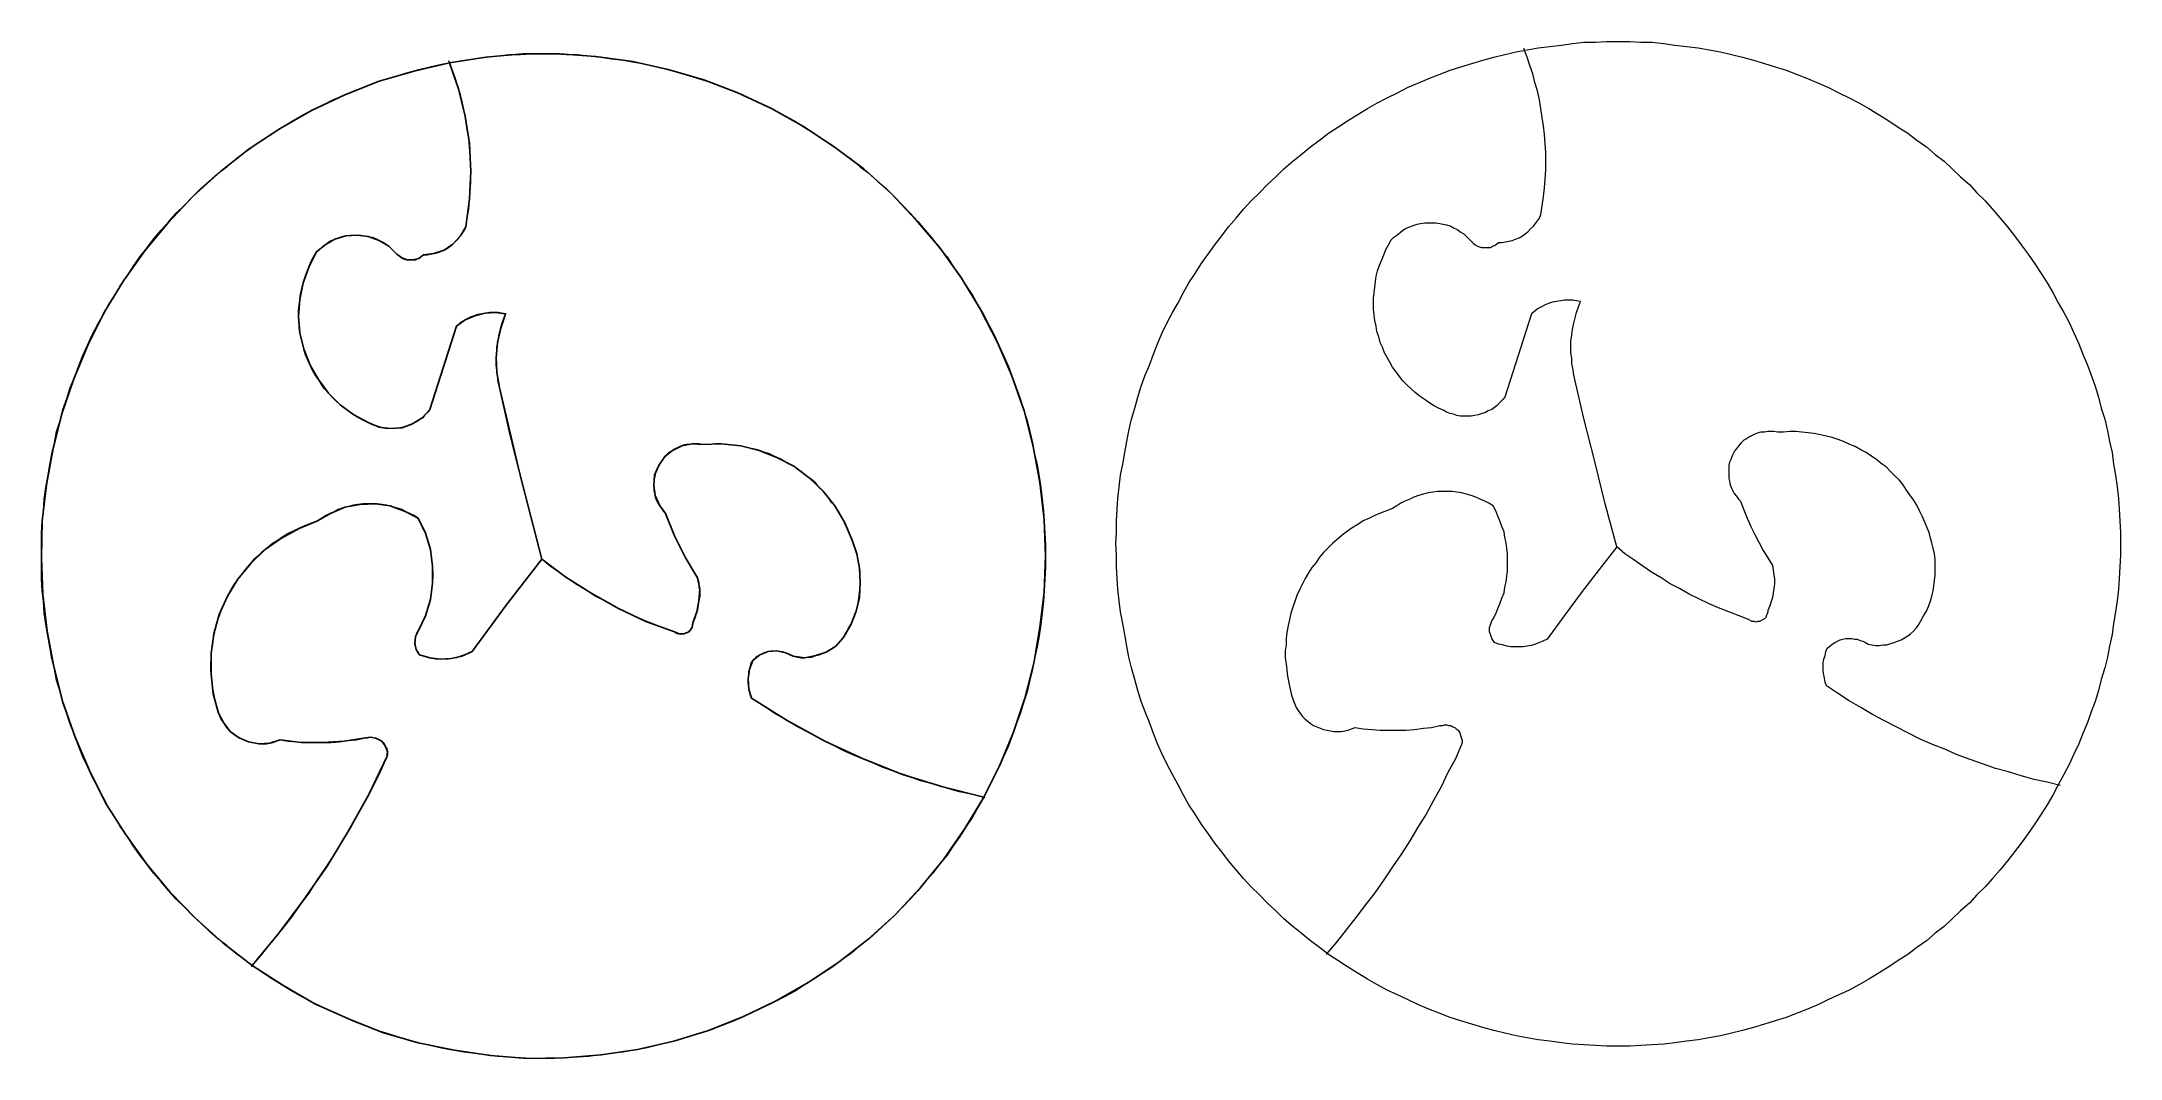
# Model space of a CAD drawing. Header units: centimetres. Extents: x -12.7 to 13, y -6.3 to 6.3.
import ezdxf

# ---------------------------------------------------------------- set-up
doc = ezdxf.new("R2010")
doc.units = ezdxf.units.CM
doc.header["$MEASUREMENT"] = 0
doc.layers.add('Layer 1', color=7, linetype='Continuous')

msp = doc.modelspace()

# ---------------------------------------------------------------- linework, layer by layer
at = {"layer": 'Layer 1', "color": 1, "lineweight": 9}
for points, knots in [([(13.01327, 0.1016), (13.01327, 0.1016), (13.01327, 0.23707), (13.01327, 0.23707), (13.01327, 0.23707), (13.01327, 0.23707), (13.0048, 0.381), (13.0048, 0.381), (13.0048, 0.381), (13.0048, 0.381), (12.99633, 0.52493), (12.99633, 0.52493), (12.99633, 0.52493), (12.99633, 0.52493), (12.98787, 0.6604), (12.98787, 0.6604), (12.98787, 0.6604), (12.98787, 0.6604), (12.97093, 0.80433), (12.97093, 0.80433), (12.97093, 0.80433), (12.97093, 0.80433), (12.954, 0.94827), (12.954, 0.94827), (12.954, 0.94827), (12.954, 0.94827), (12.9286, 1.08373), (12.9286, 1.08373), (12.9286, 1.08373), (12.9286, 1.08373), (12.91167, 1.22767), (12.91167, 1.22767), (12.91167, 1.22767), (12.91167, 1.22767), (12.8778, 1.36313), (12.8778, 1.36313), (12.8778, 1.36313), (12.8778, 1.36313), (12.8524, 1.4986), (12.8524, 1.4986), (12.8524, 1.4986), (12.8524, 1.4986), (12.81853, 1.64253), (12.81853, 1.64253), (12.81853, 1.64253), (12.81853, 1.64253), (12.7762, 1.778), (12.7762, 1.778), (12.7762, 1.778), (12.7762, 1.778), (12.74233, 1.91347), (12.74233, 1.91347), (12.74233, 1.91347), (12.74233, 1.91347), (12.7, 2.04893), (12.7, 2.04893), (12.7, 2.04893), (12.7, 2.04893), (12.6492, 2.1844), (12.6492, 2.1844), (12.6492, 2.1844), (12.6492, 2.1844), (12.60687, 2.3114), (12.60687, 2.3114), (12.60687, 2.3114), (12.60687, 2.3114), (12.5476, 2.4469), (12.5476, 2.4469), (12.5476, 2.4469), (12.5476, 2.4469), (12.4968, 2.5739), (12.4968, 2.5739), (12.4968, 2.5739), (12.4968, 2.5739), (12.43753, 2.70937), (12.43753, 2.70937), (12.43753, 2.70937), (12.43753, 2.70937), (12.37827, 2.83637), (12.37827, 2.83637), (12.37827, 2.83637), (12.37827, 2.83637), (12.31053, 2.96337), (12.31053, 2.96337), (12.31053, 2.96337), (12.31053, 2.96337), (12.2428, 3.0819), (12.2428, 3.0819), (12.2428, 3.0819), (12.2428, 3.0819), (12.17507, 3.2089), (12.17507, 3.2089), (12.17507, 3.2089), (12.17507, 3.2089), (12.10733, 3.32743), (12.10733, 3.32743), (12.10733, 3.32743), (12.10733, 3.32743), (12.03113, 3.44597), (12.03113, 3.44597), (12.03113, 3.44597), (12.03113, 3.44597), (11.95493, 3.5645), (11.95493, 3.5645), (11.95493, 3.5645), (11.95493, 3.5645), (11.87027, 3.68303), (11.87027, 3.68303), (11.87027, 3.68303), (11.87027, 3.68303), (11.7856, 3.80157), (11.7856, 3.80157), (11.7856, 3.80157), (11.7856, 3.80157), (11.70093, 3.91163), (11.70093, 3.91163), (11.70093, 3.91163), (11.70093, 3.91163), (11.61627, 4.0217), (11.61627, 4.0217), (11.61627, 4.0217), (11.61627, 4.0217), (11.52313, 4.13177), (11.52313, 4.13177), (11.52313, 4.13177), (11.52313, 4.13177), (11.43, 4.24183), (11.43, 4.24183), (11.43, 4.24183), (11.43, 4.24183), (11.33687, 4.34343), (11.33687, 4.34343), (11.33687, 4.34343), (11.33687, 4.34343), (11.23527, 4.44503), (11.23527, 4.44503), (11.23527, 4.44503), (11.23527, 4.44503), (11.14213, 4.54663), (11.14213, 4.54663), (11.14213, 4.54663), (11.14213, 4.54663), (11.03207, 4.63977), (11.03207, 4.63977), (11.03207, 4.63977), (11.03207, 4.63977), (10.93047, 4.74137), (10.93047, 4.74137), (10.93047, 4.74137), (10.93047, 4.74137), (10.82887, 4.8345), (10.82887, 4.8345), (10.82887, 4.8345), (10.82887, 4.8345), (10.7188, 4.91917), (10.7188, 4.91917), (10.7188, 4.91917), (10.7188, 4.91917), (10.60873, 5.0123), (10.60873, 5.0123), (10.60873, 5.0123), (10.60873, 5.0123), (10.4902, 5.09697), (10.4902, 5.09697), (10.4902, 5.09697), (10.4902, 5.09697), (10.38013, 5.18163), (10.38013, 5.18163), (10.38013, 5.18163), (10.38013, 5.18163), (10.2616, 5.25783), (10.2616, 5.25783), (10.2616, 5.25783), (10.2616, 5.25783), (10.14307, 5.33403), (10.14307, 5.33403), (10.14307, 5.33403), (10.14307, 5.33403), (10.02453, 5.41023), (10.02453, 5.41023), (10.02453, 5.41023), (10.02453, 5.41023), (9.89753, 5.48643), (9.89753, 5.48643), (9.89753, 5.48643), (9.89753, 5.48643), (9.779, 5.55417), (9.779, 5.55417), (9.779, 5.55417), (9.779, 5.55417), (9.652, 5.6219), (9.652, 5.6219), (9.652, 5.6219), (9.652, 5.6219), (9.525, 5.68117), (9.525, 5.68117), (9.525, 5.68117), (9.525, 5.68117), (9.398, 5.7489), (9.398, 5.7489), (9.398, 5.7489), (9.398, 5.7489), (9.271, 5.7997), (9.271, 5.7997), (9.271, 5.7997), (9.271, 5.7997), (9.13553, 5.85897), (9.13553, 5.85897), (9.13553, 5.85897), (9.13553, 5.85897), (9.00853, 5.90977), (9.00853, 5.90977), (9.00853, 5.90977), (9.00853, 5.90977), (8.87307, 5.96057), (8.87307, 5.96057), (8.87307, 5.96057), (8.87307, 5.96057), (8.7376, 6.0029), (8.7376, 6.0029), (8.7376, 6.0029), (8.7376, 6.0029), (8.60213, 6.04523), (8.60213, 6.04523), (8.60213, 6.04523), (8.60213, 6.04523), (8.46667, 6.08757), (8.46667, 6.08757), (8.46667, 6.08757), (8.46667, 6.08757), (8.3312, 6.12143), (8.3312, 6.12143), (8.3312, 6.12143), (8.3312, 6.12143), (8.19573, 6.1553), (8.19573, 6.1553), (8.19573, 6.1553), (8.19573, 6.1553), (8.06027, 6.18917), (8.06027, 6.18917), (8.06027, 6.18917), (8.06027, 6.18917), (7.91633, 6.21457), (7.91633, 6.21457), (7.91633, 6.21457), (7.91633, 6.21457), (7.78087, 6.23997), (7.78087, 6.23997), (7.78087, 6.23997), (7.78087, 6.23997), (7.63693, 6.2569), (7.63693, 6.2569), (7.63693, 6.2569), (7.63693, 6.2569), (7.493, 6.27383), (7.493, 6.27383), (7.493, 6.27383), (7.493, 6.27383), (7.35753, 6.29077), (7.35753, 6.29077), (7.35753, 6.29077), (7.35753, 6.29077), (7.2136, 6.3077), (7.2136, 6.3077), (7.2136, 6.3077), (7.2136, 6.3077), (7.06967, 6.3077), (7.06967, 6.3077), (7.06967, 6.3077), (7.06967, 6.3077), (6.9342, 6.31617), (6.9342, 6.31617), (6.9342, 6.31617), (6.9342, 6.31617), (6.64633, 6.31617), (6.64633, 6.31617), (6.64633, 6.31617), (6.64633, 6.31617), (6.51087, 6.3077), (6.51087, 6.3077), (6.51087, 6.3077), (6.51087, 6.3077), (6.36693, 6.3077), (6.36693, 6.3077), (6.36693, 6.3077), (6.36693, 6.3077), (6.223, 6.29077), (6.223, 6.29077), (6.223, 6.29077), (6.223, 6.29077), (6.08753, 6.27383), (6.08753, 6.27383), (6.08753, 6.27383), (6.08753, 6.27383), (5.9436, 6.2569), (5.9436, 6.2569), (5.9436, 6.2569), (5.9436, 6.2569), (5.79967, 6.23997), (5.79967, 6.23997), (5.79967, 6.23997), (5.79967, 6.23997), (5.6642, 6.21457), (5.6642, 6.21457), (5.6642, 6.21457), (5.6642, 6.21457), (5.52873, 6.18917), (5.52873, 6.18917), (5.52873, 6.18917), (5.52873, 6.18917), (5.3848, 6.1553), (5.3848, 6.1553), (5.3848, 6.1553), (5.3848, 6.1553), (5.24933, 6.12143), (5.24933, 6.12143), (5.24933, 6.12143), (5.24933, 6.12143), (5.11387, 6.08757), (5.11387, 6.08757), (5.11387, 6.08757), (5.11387, 6.08757), (4.9784, 6.04523), (4.9784, 6.04523), (4.9784, 6.04523), (4.9784, 6.04523), (4.84293, 6.0029), (4.84293, 6.0029), (4.84293, 6.0029), (4.84293, 6.0029), (4.70747, 5.96057), (4.70747, 5.96057), (4.70747, 5.96057), (4.70747, 5.96057), (4.572, 5.90977), (4.572, 5.90977), (4.572, 5.90977), (4.572, 5.90977), (4.445, 5.85897), (4.445, 5.85897), (4.445, 5.85897), (4.445, 5.85897), (4.30953, 5.7997), (4.30953, 5.7997), (4.30953, 5.7997), (4.30953, 5.7997), (4.18253, 5.7489), (4.18253, 5.7489), (4.18253, 5.7489), (4.18253, 5.7489), (4.05553, 5.68117), (4.05553, 5.68117), (4.05553, 5.68117), (4.05553, 5.68117), (3.92853, 5.6219), (3.92853, 5.6219), (3.92853, 5.6219), (3.92853, 5.6219), (3.80153, 5.55417), (3.80153, 5.55417), (3.80153, 5.55417), (3.80153, 5.55417), (3.683, 5.48643), (3.683, 5.48643), (3.683, 5.48643), (3.683, 5.48643), (3.556, 5.41023), (3.556, 5.41023), (3.556, 5.41023), (3.556, 5.41023), (3.43747, 5.33403), (3.43747, 5.33403), (3.43747, 5.33403), (3.43747, 5.33403), (3.31893, 5.25783), (3.31893, 5.25783), (3.31893, 5.25783), (3.31893, 5.25783), (3.2004, 5.18163), (3.2004, 5.18163), (3.2004, 5.18163), (3.2004, 5.18163), (3.09033, 5.09697), (3.09033, 5.09697), (3.09033, 5.09697), (3.09033, 5.09697), (2.98027, 5.0123), (2.98027, 5.0123), (2.98027, 5.0123), (2.98027, 5.0123), (2.86173, 4.91917), (2.86173, 4.91917), (2.86173, 4.91917), (2.86173, 4.91917), (2.76013, 4.8345), (2.76013, 4.8345), (2.76013, 4.8345), (2.76013, 4.8345), (2.65007, 4.74137), (2.65007, 4.74137), (2.65007, 4.74137), (2.65007, 4.74137), (2.54847, 4.63977), (2.54847, 4.63977), (2.54847, 4.63977), (2.54847, 4.63977), (2.44687, 4.54663), (2.44687, 4.54663), (2.44687, 4.54663), (2.44687, 4.54663), (2.34527, 4.44503), (2.34527, 4.44503), (2.34527, 4.44503), (2.34527, 4.44503), (2.24367, 4.34343), (2.24367, 4.34343), (2.24367, 4.34343), (2.24367, 4.34343), (2.15053, 4.24183), (2.15053, 4.24183), (2.15053, 4.24183), (2.15053, 4.24183), (2.0574, 4.13177), (2.0574, 4.13177), (2.0574, 4.13177), (2.0574, 4.13177), (1.96427, 4.0217), (1.96427, 4.0217), (1.96427, 4.0217), (1.96427, 4.0217), (1.8796, 3.91163), (1.8796, 3.91163), (1.8796, 3.91163), (1.8796, 3.91163), (1.79493, 3.80157), (1.79493, 3.80157), (1.79493, 3.80157), (1.79493, 3.80157), (1.71027, 3.68303), (1.71027, 3.68303), (1.71027, 3.68303), (1.71027, 3.68303), (1.6256, 3.5645), (1.6256, 3.5645), (1.6256, 3.5645), (1.6256, 3.5645), (1.5494, 3.44597), (1.5494, 3.44597), (1.5494, 3.44597), (1.5494, 3.44597), (1.4732, 3.32743), (1.4732, 3.32743), (1.4732, 3.32743), (1.4732, 3.32743), (1.40547, 3.2089), (1.40547, 3.2089), (1.40547, 3.2089), (1.40547, 3.2089), (1.33773, 3.0819), (1.33773, 3.0819), (1.33773, 3.0819), (1.33773, 3.0819), (1.27, 2.96337), (1.27, 2.96337), (1.27, 2.96337), (1.27, 2.96337), (1.20227, 2.83637), (1.20227, 2.83637), (1.20227, 2.83637), (1.20227, 2.83637), (1.143, 2.70937), (1.143, 2.70937), (1.143, 2.70937), (1.143, 2.70937), (1.08373, 2.5739), (1.08373, 2.5739), (1.08373, 2.5739), (1.08373, 2.5739), (1.03293, 2.4469), (1.03293, 2.4469), (1.03293, 2.4469), (1.03293, 2.4469), (0.98213, 2.3114), (0.98213, 2.3114), (0.98213, 2.3114), (0.98213, 2.3114), (0.93133, 2.1844), (0.93133, 2.1844), (0.93133, 2.1844), (0.93133, 2.1844), (0.88053, 2.04893), (0.88053, 2.04893), (0.88053, 2.04893), (0.88053, 2.04893), (0.8382, 1.91347), (0.8382, 1.91347), (0.8382, 1.91347), (0.8382, 1.91347), (0.80433, 1.778), (0.80433, 1.778), (0.80433, 1.778), (0.80433, 1.778), (0.762, 1.64253), (0.762, 1.64253), (0.762, 1.64253), (0.762, 1.64253), (0.72813, 1.4986), (0.72813, 1.4986), (0.72813, 1.4986), (0.72813, 1.4986), (0.70273, 1.36313), (0.70273, 1.36313), (0.70273, 1.36313), (0.70273, 1.36313), (0.67733, 1.22767), (0.67733, 1.22767), (0.67733, 1.22767), (0.67733, 1.22767), (0.65193, 1.08373), (0.65193, 1.08373), (0.65193, 1.08373), (0.65193, 1.08373), (0.62653, 0.94827), (0.62653, 0.94827), (0.62653, 0.94827), (0.62653, 0.94827), (0.6096, 0.80433), (0.6096, 0.80433), (0.6096, 0.80433), (0.6096, 0.80433), (0.59267, 0.6604), (0.59267, 0.6604), (0.59267, 0.6604), (0.59267, 0.6604), (0.5842, 0.52493), (0.5842, 0.52493), (0.5842, 0.52493), (0.5842, 0.52493), (0.57573, 0.381), (0.57573, 0.381), (0.57573, 0.381), (0.57573, 0.381), (0.57573, 0.23707), (0.57573, 0.23707), (0.57573, 0.23707), (0.57573, 0.23707), (0.56727, 0.1016), (0.56727, 0.1016), (0.56727, 0.1016), (0.56727, 0.1016), (0.57573, -0.04233), (0.57573, -0.04233), (0.57573, -0.04233), (0.57573, -0.04233), (0.57573, -0.18627), (0.57573, -0.18627), (0.57573, -0.18627), (0.57573, -0.18627), (0.5842, -0.3302), (0.5842, -0.3302), (0.5842, -0.3302), (0.5842, -0.3302), (0.59267, -0.46567), (0.59267, -0.46567), (0.59267, -0.46567), (0.59267, -0.46567), (0.6096, -0.6096), (0.6096, -0.6096), (0.6096, -0.6096), (0.6096, -0.6096), (0.62653, -0.74507), (0.62653, -0.74507), (0.62653, -0.74507), (0.62653, -0.74507), (0.65193, -0.889), (0.65193, -0.889), (0.65193, -0.889), (0.65193, -0.889), (0.67733, -1.02447), (0.67733, -1.02447), (0.67733, -1.02447), (0.67733, -1.02447), (0.70273, -1.1684), (0.70273, -1.1684), (0.70273, -1.1684), (0.70273, -1.1684), (0.72813, -1.30387), (0.72813, -1.30387), (0.72813, -1.30387), (0.72813, -1.30387), (0.762, -1.43933), (0.762, -1.43933), (0.762, -1.43933), (0.762, -1.43933), (0.80433, -1.58327), (0.80433, -1.58327), (0.80433, -1.58327), (0.80433, -1.58327), (0.8382, -1.71873), (0.8382, -1.71873), (0.8382, -1.71873), (0.8382, -1.71873), (0.88053, -1.8542), (0.88053, -1.8542), (0.88053, -1.8542), (0.88053, -1.8542), (0.93133, -1.9812), (0.93133, -1.9812), (0.93133, -1.9812), (0.93133, -1.9812), (0.98213, -2.11667), (0.98213, -2.11667), (0.98213, -2.11667), (0.98213, -2.11667), (1.03293, -2.25213), (1.03293, -2.25213), (1.03293, -2.25213), (1.03293, -2.25213), (1.08373, -2.37913), (1.08373, -2.37913), (1.08373, -2.37913), (1.08373, -2.37913), (1.143, -2.50613), (1.143, -2.50613), (1.143, -2.50613), (1.143, -2.50613), (1.20227, -2.63313), (1.20227, -2.63313), (1.20227, -2.63313), (1.20227, -2.63313), (1.27, -2.76013), (1.27, -2.76013), (1.27, -2.76013), (1.27, -2.76013), (1.33773, -2.88713), (1.33773, -2.88713), (1.33773, -2.88713), (1.33773, -2.88713), (1.40547, -3.01413), (1.40547, -3.01413), (1.40547, -3.01413), (1.40547, -3.01413), (1.4732, -3.13267), (1.4732, -3.13267), (1.4732, -3.13267), (1.4732, -3.13267), (1.5494, -3.2512), (1.5494, -3.2512), (1.5494, -3.2512), (1.5494, -3.2512), (1.6256, -3.36973), (1.6256, -3.36973), (1.6256, -3.36973), (1.6256, -3.36973), (1.71027, -3.48827), (1.71027, -3.48827), (1.71027, -3.48827), (1.71027, -3.48827), (1.79493, -3.6068), (1.79493, -3.6068), (1.79493, -3.6068), (1.79493, -3.6068), (1.8796, -3.71687), (1.8796, -3.71687), (1.8796, -3.71687), (1.8796, -3.71687), (1.96427, -3.82693), (1.96427, -3.82693), (1.96427, -3.82693), (1.96427, -3.82693), (2.0574, -3.937), (2.0574, -3.937), (2.0574, -3.937), (2.0574, -3.937), (2.15053, -4.04707), (2.15053, -4.04707), (2.15053, -4.04707), (2.15053, -4.04707), (2.24367, -4.14867), (2.24367, -4.14867), (2.24367, -4.14867), (2.24367, -4.14867), (2.34527, -4.25027), (2.34527, -4.25027), (2.34527, -4.25027), (2.34527, -4.25027), (2.44687, -4.35187), (2.44687, -4.35187), (2.44687, -4.35187), (2.44687, -4.35187), (2.54847, -4.445), (2.54847, -4.445), (2.54847, -4.445), (2.54847, -4.445), (2.65007, -4.5466), (2.65007, -4.5466), (2.65007, -4.5466), (2.65007, -4.5466), (2.76013, -4.63973), (2.76013, -4.63973), (2.76013, -4.63973), (2.76013, -4.63973), (2.86173, -4.7244), (2.86173, -4.7244), (2.86173, -4.7244), (2.86173, -4.7244), (2.98027, -4.81753), (2.98027, -4.81753), (2.98027, -4.81753), (2.98027, -4.81753), (3.09033, -4.9022), (3.09033, -4.9022), (3.09033, -4.9022), (3.09033, -4.9022), (3.2004, -4.98687), (3.2004, -4.98687), (3.2004, -4.98687), (3.2004, -4.98687), (3.31893, -5.06307), (3.31893, -5.06307), (3.31893, -5.06307), (3.31893, -5.06307), (3.43747, -5.13927), (3.43747, -5.13927), (3.43747, -5.13927), (3.43747, -5.13927), (3.556, -5.21547), (3.556, -5.21547), (3.556, -5.21547), (3.556, -5.21547), (3.683, -5.29167), (3.683, -5.29167), (3.683, -5.29167), (3.683, -5.29167), (3.80153, -5.3594), (3.80153, -5.3594), (3.80153, -5.3594), (3.80153, -5.3594), (3.92853, -5.42713), (3.92853, -5.42713), (3.92853, -5.42713), (3.92853, -5.42713), (4.05553, -5.4864), (4.05553, -5.4864), (4.05553, -5.4864), (4.05553, -5.4864), (4.18253, -5.54567), (4.18253, -5.54567), (4.18253, -5.54567), (4.18253, -5.54567), (4.30953, -5.60493), (4.30953, -5.60493), (4.30953, -5.60493), (4.30953, -5.60493), (4.445, -5.6642), (4.445, -5.6642), (4.445, -5.6642), (4.445, -5.6642), (4.572, -5.715), (4.572, -5.715), (4.572, -5.715), (4.572, -5.715), (4.70747, -5.7658), (4.70747, -5.7658), (4.70747, -5.7658), (4.70747, -5.7658), (4.84293, -5.80813), (4.84293, -5.80813), (4.84293, -5.80813), (4.84293, -5.80813), (4.9784, -5.85047), (4.9784, -5.85047), (4.9784, -5.85047), (4.9784, -5.85047), (5.11387, -5.8928), (5.11387, -5.8928), (5.11387, -5.8928), (5.11387, -5.8928), (5.24933, -5.92667), (5.24933, -5.92667), (5.24933, -5.92667), (5.24933, -5.92667), (5.3848, -5.96053), (5.3848, -5.96053), (5.3848, -5.96053), (5.3848, -5.96053), (5.52873, -5.9944), (5.52873, -5.9944), (5.52873, -5.9944), (5.52873, -5.9944), (5.6642, -6.0198), (5.6642, -6.0198), (5.6642, -6.0198), (5.6642, -6.0198), (5.79967, -6.0452), (5.79967, -6.0452), (5.79967, -6.0452), (5.79967, -6.0452), (5.9436, -6.06213), (5.9436, -6.06213), (5.9436, -6.06213), (5.9436, -6.06213), (6.08753, -6.07907), (6.08753, -6.07907), (6.08753, -6.07907), (6.08753, -6.07907), (6.223, -6.096), (6.223, -6.096), (6.223, -6.096), (6.223, -6.096), (6.36693, -6.10447), (6.36693, -6.10447), (6.36693, -6.10447), (6.36693, -6.10447), (6.51087, -6.11293), (6.51087, -6.11293), (6.51087, -6.11293), (6.51087, -6.11293), (6.64633, -6.1214), (6.64633, -6.1214), (6.64633, -6.1214), (6.64633, -6.1214), (6.9342, -6.1214), (6.9342, -6.1214), (6.9342, -6.1214), (6.9342, -6.1214), (7.06967, -6.11293), (7.06967, -6.11293), (7.06967, -6.11293), (7.06967, -6.11293), (7.2136, -6.10447), (7.2136, -6.10447), (7.2136, -6.10447), (7.2136, -6.10447), (7.35753, -6.096), (7.35753, -6.096), (7.35753, -6.096), (7.35753, -6.096), (7.493, -6.07907), (7.493, -6.07907), (7.493, -6.07907), (7.493, -6.07907), (7.63693, -6.06213), (7.63693, -6.06213), (7.63693, -6.06213), (7.63693, -6.06213), (7.78087, -6.0452), (7.78087, -6.0452), (7.78087, -6.0452), (7.78087, -6.0452), (7.91633, -6.0198), (7.91633, -6.0198), (7.91633, -6.0198), (7.91633, -6.0198), (8.06027, -5.9944), (8.06027, -5.9944), (8.06027, -5.9944), (8.06027, -5.9944), (8.19573, -5.96053), (8.19573, -5.96053), (8.19573, -5.96053), (8.19573, -5.96053), (8.3312, -5.92667), (8.3312, -5.92667), (8.3312, -5.92667), (8.3312, -5.92667), (8.46667, -5.8928), (8.46667, -5.8928), (8.46667, -5.8928), (8.46667, -5.8928), (8.60213, -5.85047), (8.60213, -5.85047), (8.60213, -5.85047), (8.60213, -5.85047), (8.7376, -5.80813), (8.7376, -5.80813), (8.7376, -5.80813), (8.7376, -5.80813), (8.87307, -5.7658), (8.87307, -5.7658), (8.87307, -5.7658), (8.87307, -5.7658), (9.00853, -5.715), (9.00853, -5.715), (9.00853, -5.715), (9.00853, -5.715), (9.13553, -5.6642), (9.13553, -5.6642), (9.13553, -5.6642), (9.13553, -5.6642), (9.271, -5.60493), (9.271, -5.60493), (9.271, -5.60493), (9.271, -5.60493), (9.398, -5.54567), (9.398, -5.54567), (9.398, -5.54567), (9.398, -5.54567), (9.525, -5.4864), (9.525, -5.4864), (9.525, -5.4864), (9.525, -5.4864), (9.652, -5.42713), (9.652, -5.42713), (9.652, -5.42713), (9.652, -5.42713), (9.779, -5.3594), (9.779, -5.3594), (9.779, -5.3594), (9.779, -5.3594), (9.89753, -5.29167), (9.89753, -5.29167), (9.89753, -5.29167), (9.89753, -5.29167), (10.02453, -5.21547), (10.02453, -5.21547), (10.02453, -5.21547), (10.02453, -5.21547), (10.14307, -5.13927), (10.14307, -5.13927), (10.14307, -5.13927), (10.14307, -5.13927), (10.2616, -5.06307), (10.2616, -5.06307), (10.2616, -5.06307), (10.2616, -5.06307), (10.38013, -4.98687), (10.38013, -4.98687), (10.38013, -4.98687), (10.38013, -4.98687), (10.4902, -4.9022), (10.4902, -4.9022), (10.4902, -4.9022), (10.4902, -4.9022), (10.60873, -4.81753), (10.60873, -4.81753), (10.60873, -4.81753), (10.60873, -4.81753), (10.7188, -4.7244), (10.7188, -4.7244), (10.7188, -4.7244), (10.7188, -4.7244), (10.82887, -4.63973), (10.82887, -4.63973), (10.82887, -4.63973), (10.82887, -4.63973), (10.93047, -4.5466), (10.93047, -4.5466), (10.93047, -4.5466), (10.93047, -4.5466), (11.03207, -4.445), (11.03207, -4.445), (11.03207, -4.445), (11.03207, -4.445), (11.14213, -4.35187), (11.14213, -4.35187), (11.14213, -4.35187), (11.14213, -4.35187), (11.23527, -4.25027), (11.23527, -4.25027), (11.23527, -4.25027), (11.23527, -4.25027), (11.33687, -4.14867), (11.33687, -4.14867), (11.33687, -4.14867), (11.33687, -4.14867), (11.43, -4.04707), (11.43, -4.04707), (11.43, -4.04707), (11.43, -4.04707), (11.52313, -3.937), (11.52313, -3.937), (11.52313, -3.937), (11.52313, -3.937), (11.61627, -3.82693), (11.61627, -3.82693), (11.61627, -3.82693), (11.61627, -3.82693), (11.70093, -3.71687), (11.70093, -3.71687), (11.70093, -3.71687), (11.70093, -3.71687), (11.7856, -3.6068), (11.7856, -3.6068), (11.7856, -3.6068), (11.7856, -3.6068), (11.87027, -3.48827), (11.87027, -3.48827), (11.87027, -3.48827), (11.87027, -3.48827), (11.95493, -3.36973), (11.95493, -3.36973), (11.95493, -3.36973), (11.95493, -3.36973), (12.03113, -3.2512), (12.03113, -3.2512), (12.03113, -3.2512), (12.03113, -3.2512), (12.10733, -3.13267), (12.10733, -3.13267), (12.10733, -3.13267), (12.10733, -3.13267), (12.17507, -3.01413), (12.17507, -3.01413), (12.17507, -3.01413), (12.17507, -3.01413), (12.2428, -2.88713), (12.2428, -2.88713), (12.2428, -2.88713), (12.2428, -2.88713), (12.31053, -2.76013), (12.31053, -2.76013), (12.31053, -2.76013), (12.31053, -2.76013), (12.37827, -2.63313), (12.37827, -2.63313), (12.37827, -2.63313), (12.37827, -2.63313), (12.43753, -2.50613), (12.43753, -2.50613), (12.43753, -2.50613), (12.43753, -2.50613), (12.4968, -2.37913), (12.4968, -2.37913), (12.4968, -2.37913), (12.4968, -2.37913), (12.5476, -2.25213), (12.5476, -2.25213), (12.5476, -2.25213), (12.5476, -2.25213), (12.60687, -2.11667), (12.60687, -2.11667), (12.60687, -2.11667), (12.60687, -2.11667), (12.6492, -1.9812), (12.6492, -1.9812), (12.6492, -1.9812), (12.6492, -1.9812), (12.7, -1.8542), (12.7, -1.8542), (12.7, -1.8542), (12.7, -1.8542), (12.74233, -1.71873), (12.74233, -1.71873), (12.74233, -1.71873), (12.74233, -1.71873), (12.7762, -1.58327), (12.7762, -1.58327), (12.7762, -1.58327), (12.7762, -1.58327), (12.81853, -1.43933), (12.81853, -1.43933), (12.81853, -1.43933), (12.81853, -1.43933), (12.8524, -1.30387), (12.8524, -1.30387), (12.8524, -1.30387), (12.8524, -1.30387), (12.8778, -1.1684), (12.8778, -1.1684), (12.8778, -1.1684), (12.8778, -1.1684), (12.91167, -1.02447), (12.91167, -1.02447), (12.91167, -1.02447), (12.91167, -1.02447), (12.9286, -0.889), (12.9286, -0.889), (12.9286, -0.889), (12.9286, -0.889), (12.954, -0.74507), (12.954, -0.74507), (12.954, -0.74507), (12.954, -0.74507), (12.97093, -0.6096), (12.97093, -0.6096), (12.97093, -0.6096), (12.97093, -0.6096), (12.98787, -0.46567), (12.98787, -0.46567), (12.98787, -0.46567), (12.98787, -0.46567), (12.99633, -0.3302), (12.99633, -0.3302), (12.99633, -0.3302), (12.99633, -0.3302), (13.0048, -0.18627), (13.0048, -0.18627), (13.0048, -0.18627), (13.0048, -0.18627), (13.01327, -0.04233), (13.01327, -0.04233), (13.01327, -0.04233), (13.01327, -0.04233), (13.01327, 0.1016), (13.01327, 0.1016)], [0, 0, 0, 0, 0.00363636, 0.00363636, 0.00363636, 0.00363636, 0.00727273, 0.00727273, 0.00727273, 0.00727273, 0.01090909, 0.01090909, 0.01090909, 0.01090909, 0.01454545, 0.01454545, 0.01454545, 0.01454545, 0.01818182, 0.01818182, 0.01818182, 0.01818182, 0.02181818, 0.02181818, 0.02181818, 0.02181818, 0.02545455, 0.02545455, 0.02545455, 0.02545455, 0.02909091, 0.02909091, 0.02909091, 0.02909091, 0.03272727, 0.03272727, 0.03272727, 0.03272727, 0.03636364, 0.03636364, 0.03636364, 0.03636364, 0.04, 0.04, 0.04, 0.04, 0.04363636, 0.04363636, 0.04363636, 0.04363636, 0.04727273, 0.04727273, 0.04727273, 0.04727273, 0.05090909, 0.05090909, 0.05090909, 0.05090909, 0.05454545, 0.05454545, 0.05454545, 0.05454545, 0.05818182, 0.05818182, 0.05818182, 0.05818182, 0.06181818, 0.06181818, 0.06181818, 0.06181818, 0.06545455, 0.06545455, 0.06545455, 0.06545455, 0.06909091, 0.06909091, 0.06909091, 0.06909091, 0.07272727, 0.07272727, 0.07272727, 0.07272727, 0.07636364, 0.07636364, 0.07636364, 0.07636364, 0.08, 0.08, 0.08, 0.08, 0.08363636, 0.08363636, 0.08363636, 0.08363636, 0.08727273, 0.08727273, 0.08727273, 0.08727273, 0.09090909, 0.09090909, 0.09090909, 0.09090909, 0.09454545, 0.09454545, 0.09454545, 0.09454545, 0.09818182, 0.09818182, 0.09818182, 0.09818182, 0.10181818, 0.10181818, 0.10181818, 0.10181818, 0.10545455, 0.10545455, 0.10545455, 0.10545455, 0.10909091, 0.10909091, 0.10909091, 0.10909091, 0.11272727, 0.11272727, 0.11272727, 0.11272727, 0.11636364, 0.11636364, 0.11636364, 0.11636364, 0.12, 0.12, 0.12, 0.12, 0.12363636, 0.12363636, 0.12363636, 0.12363636, 0.12727273, 0.12727273, 0.12727273, 0.12727273, 0.13090909, 0.13090909, 0.13090909, 0.13090909, 0.13454545, 0.13454545, 0.13454545, 0.13454545, 0.13818182, 0.13818182, 0.13818182, 0.13818182, 0.14181818, 0.14181818, 0.14181818, 0.14181818, 0.14545455, 0.14545455, 0.14545455, 0.14545455, 0.14909091, 0.14909091, 0.14909091, 0.14909091, 0.15272727, 0.15272727, 0.15272727, 0.15272727, 0.15636364, 0.15636364, 0.15636364, 0.15636364, 0.16, 0.16, 0.16, 0.16, 0.16363636, 0.16363636, 0.16363636, 0.16363636, 0.16727273, 0.16727273, 0.16727273, 0.16727273, 0.17090909, 0.17090909, 0.17090909, 0.17090909, 0.17454545, 0.17454545, 0.17454545, 0.17454545, 0.17818182, 0.17818182, 0.17818182, 0.17818182, 0.18181818, 0.18181818, 0.18181818, 0.18181818, 0.18545455, 0.18545455, 0.18545455, 0.18545455, 0.18909091, 0.18909091, 0.18909091, 0.18909091, 0.19272727, 0.19272727, 0.19272727, 0.19272727, 0.19636364, 0.19636364, 0.19636364, 0.19636364, 0.2, 0.2, 0.2, 0.2, 0.20363636, 0.20363636, 0.20363636, 0.20363636, 0.20727273, 0.20727273, 0.20727273, 0.20727273, 0.21090909, 0.21090909, 0.21090909, 0.21090909, 0.21454545, 0.21454545, 0.21454545, 0.21454545, 0.21818182, 0.21818182, 0.21818182, 0.21818182, 0.22181818, 0.22181818, 0.22181818, 0.22181818, 0.22545455, 0.22545455, 0.22545455, 0.22545455, 0.22909091, 0.22909091, 0.22909091, 0.22909091, 0.23272727, 0.23272727, 0.23272727, 0.23272727, 0.23636364, 0.23636364, 0.23636364, 0.23636364, 0.24, 0.24, 0.24, 0.24, 0.24363636, 0.24363636, 0.24363636, 0.24363636, 0.24727273, 0.24727273, 0.24727273, 0.24727273, 0.25090909, 0.25090909, 0.25090909, 0.25090909, 0.25454545, 0.25454545, 0.25454545, 0.25454545, 0.25818182, 0.25818182, 0.25818182, 0.25818182, 0.26181818, 0.26181818, 0.26181818, 0.26181818, 0.26545455, 0.26545455, 0.26545455, 0.26545455, 0.26909091, 0.26909091, 0.26909091, 0.26909091, 0.27272727, 0.27272727, 0.27272727, 0.27272727, 0.27636364, 0.27636364, 0.27636364, 0.27636364, 0.28, 0.28, 0.28, 0.28, 0.28363636, 0.28363636, 0.28363636, 0.28363636, 0.28727273, 0.28727273, 0.28727273, 0.28727273, 0.29090909, 0.29090909, 0.29090909, 0.29090909, 0.29454545, 0.29454545, 0.29454545, 0.29454545, 0.29818182, 0.29818182, 0.29818182, 0.29818182, 0.30181818, 0.30181818, 0.30181818, 0.30181818, 0.30545455, 0.30545455, 0.30545455, 0.30545455, 0.30909091, 0.30909091, 0.30909091, 0.30909091, 0.31272727, 0.31272727, 0.31272727, 0.31272727, 0.31636364, 0.31636364, 0.31636364, 0.31636364, 0.32, 0.32, 0.32, 0.32, 0.32363636, 0.32363636, 0.32363636, 0.32363636, 0.32727273, 0.32727273, 0.32727273, 0.32727273, 0.33090909, 0.33090909, 0.33090909, 0.33090909, 0.33454545, 0.33454545, 0.33454545, 0.33454545, 0.33818182, 0.33818182, 0.33818182, 0.33818182, 0.34181818, 0.34181818, 0.34181818, 0.34181818, 0.34545455, 0.34545455, 0.34545455, 0.34545455, 0.34909091, 0.34909091, 0.34909091, 0.34909091, 0.35272727, 0.35272727, 0.35272727, 0.35272727, 0.35636364, 0.35636364, 0.35636364, 0.35636364, 0.36, 0.36, 0.36, 0.36, 0.36363636, 0.36363636, 0.36363636, 0.36363636, 0.36727273, 0.36727273, 0.36727273, 0.36727273, 0.37090909, 0.37090909, 0.37090909, 0.37090909, 0.37454545, 0.37454545, 0.37454545, 0.37454545, 0.37818182, 0.37818182, 0.37818182, 0.37818182, 0.38181818, 0.38181818, 0.38181818, 0.38181818, 0.38545455, 0.38545455, 0.38545455, 0.38545455, 0.38909091, 0.38909091, 0.38909091, 0.38909091, 0.39272727, 0.39272727, 0.39272727, 0.39272727, 0.39636364, 0.39636364, 0.39636364, 0.39636364, 0.4, 0.4, 0.4, 0.4, 0.40363636, 0.40363636, 0.40363636, 0.40363636, 0.40727273, 0.40727273, 0.40727273, 0.40727273, 0.41090909, 0.41090909, 0.41090909, 0.41090909, 0.41454545, 0.41454545, 0.41454545, 0.41454545, 0.41818182, 0.41818182, 0.41818182, 0.41818182, 0.42181818, 0.42181818, 0.42181818, 0.42181818, 0.42545455, 0.42545455, 0.42545455, 0.42545455, 0.42909091, 0.42909091, 0.42909091, 0.42909091, 0.43272727, 0.43272727, 0.43272727, 0.43272727, 0.43636364, 0.43636364, 0.43636364, 0.43636364, 0.44, 0.44, 0.44, 0.44, 0.44363636, 0.44363636, 0.44363636, 0.44363636, 0.44727273, 0.44727273, 0.44727273, 0.44727273, 0.45090909, 0.45090909, 0.45090909, 0.45090909, 0.45454545, 0.45454545, 0.45454545, 0.45454545, 0.45818182, 0.45818182, 0.45818182, 0.45818182, 0.46181818, 0.46181818, 0.46181818, 0.46181818, 0.46545455, 0.46545455, 0.46545455, 0.46545455, 0.46909091, 0.46909091, 0.46909091, 0.46909091, 0.47272727, 0.47272727, 0.47272727, 0.47272727, 0.47636364, 0.47636364, 0.47636364, 0.47636364, 0.48, 0.48, 0.48, 0.48, 0.48363636, 0.48363636, 0.48363636, 0.48363636, 0.48727273, 0.48727273, 0.48727273, 0.48727273, 0.49090909, 0.49090909, 0.49090909, 0.49090909, 0.49454545, 0.49454545, 0.49454545, 0.49454545, 0.49818182, 0.49818182, 0.49818182, 0.49818182, 0.50181818, 0.50181818, 0.50181818, 0.50181818, 0.50545455, 0.50545455, 0.50545455, 0.50545455, 0.50909091, 0.50909091, 0.50909091, 0.50909091, 0.51272727, 0.51272727, 0.51272727, 0.51272727, 0.51636364, 0.51636364, 0.51636364, 0.51636364, 0.52, 0.52, 0.52, 0.52, 0.52363636, 0.52363636, 0.52363636, 0.52363636, 0.52727273, 0.52727273, 0.52727273, 0.52727273, 0.53090909, 0.53090909, 0.53090909, 0.53090909, 0.53454545, 0.53454545, 0.53454545, 0.53454545, 0.53818182, 0.53818182, 0.53818182, 0.53818182, 0.54181818, 0.54181818, 0.54181818, 0.54181818, 0.54545455, 0.54545455, 0.54545455, 0.54545455, 0.54909091, 0.54909091, 0.54909091, 0.54909091, 0.55272727, 0.55272727, 0.55272727, 0.55272727, 0.55636364, 0.55636364, 0.55636364, 0.55636364, 0.56, 0.56, 0.56, 0.56, 0.56363636, 0.56363636, 0.56363636, 0.56363636, 0.56727273, 0.56727273, 0.56727273, 0.56727273, 0.57090909, 0.57090909, 0.57090909, 0.57090909, 0.57454545, 0.57454545, 0.57454545, 0.57454545, 0.57818182, 0.57818182, 0.57818182, 0.57818182, 0.58181818, 0.58181818, 0.58181818, 0.58181818, 0.58545455, 0.58545455, 0.58545455, 0.58545455, 0.58909091, 0.58909091, 0.58909091, 0.58909091, 0.59272727, 0.59272727, 0.59272727, 0.59272727, 0.59636364, 0.59636364, 0.59636364, 0.59636364, 0.6, 0.6, 0.6, 0.6, 0.60363636, 0.60363636, 0.60363636, 0.60363636, 0.60727273, 0.60727273, 0.60727273, 0.60727273, 0.61090909, 0.61090909, 0.61090909, 0.61090909, 0.61454545, 0.61454545, 0.61454545, 0.61454545, 0.61818182, 0.61818182, 0.61818182, 0.61818182, 0.62181818, 0.62181818, 0.62181818, 0.62181818, 0.62545455, 0.62545455, 0.62545455, 0.62545455, 0.62909091, 0.62909091, 0.62909091, 0.62909091, 0.63272727, 0.63272727, 0.63272727, 0.63272727, 0.63636364, 0.63636364, 0.63636364, 0.63636364, 0.64, 0.64, 0.64, 0.64, 0.64363636, 0.64363636, 0.64363636, 0.64363636, 0.64727273, 0.64727273, 0.64727273, 0.64727273, 0.65090909, 0.65090909, 0.65090909, 0.65090909, 0.65454545, 0.65454545, 0.65454545, 0.65454545, 0.65818182, 0.65818182, 0.65818182, 0.65818182, 0.66181818, 0.66181818, 0.66181818, 0.66181818, 0.66545455, 0.66545455, 0.66545455, 0.66545455, 0.66909091, 0.66909091, 0.66909091, 0.66909091, 0.67272727, 0.67272727, 0.67272727, 0.67272727, 0.67636364, 0.67636364, 0.67636364, 0.67636364, 0.68, 0.68, 0.68, 0.68, 0.68363636, 0.68363636, 0.68363636, 0.68363636, 0.68727273, 0.68727273, 0.68727273, 0.68727273, 0.69090909, 0.69090909, 0.69090909, 0.69090909, 0.69454545, 0.69454545, 0.69454545, 0.69454545, 0.69818182, 0.69818182, 0.69818182, 0.69818182, 0.70181818, 0.70181818, 0.70181818, 0.70181818, 0.70545455, 0.70545455, 0.70545455, 0.70545455, 0.70909091, 0.70909091, 0.70909091, 0.70909091, 0.71272727, 0.71272727, 0.71272727, 0.71272727, 0.71636364, 0.71636364, 0.71636364, 0.71636364, 0.72, 0.72, 0.72, 0.72, 0.72363636, 0.72363636, 0.72363636, 0.72363636, 0.72727273, 0.72727273, 0.72727273, 0.72727273, 0.73090909, 0.73090909, 0.73090909, 0.73090909, 0.73454545, 0.73454545, 0.73454545, 0.73454545, 0.73818182, 0.73818182, 0.73818182, 0.73818182, 0.74181818, 0.74181818, 0.74181818, 0.74181818, 0.74545455, 0.74545455, 0.74545455, 0.74545455, 0.74909091, 0.74909091, 0.74909091, 0.74909091, 0.75272727, 0.75272727, 0.75272727, 0.75272727, 0.75636364, 0.75636364, 0.75636364, 0.75636364, 0.76, 0.76, 0.76, 0.76, 0.76363636, 0.76363636, 0.76363636, 0.76363636, 0.76727273, 0.76727273, 0.76727273, 0.76727273, 0.77090909, 0.77090909, 0.77090909, 0.77090909, 0.77454545, 0.77454545, 0.77454545, 0.77454545, 0.77818182, 0.77818182, 0.77818182, 0.77818182, 0.78181818, 0.78181818, 0.78181818, 0.78181818, 0.78545455, 0.78545455, 0.78545455, 0.78545455, 0.78909091, 0.78909091, 0.78909091, 0.78909091, 0.79272727, 0.79272727, 0.79272727, 0.79272727, 0.79636364, 0.79636364, 0.79636364, 0.79636364, 0.8, 0.8, 0.8, 0.8, 0.80363636, 0.80363636, 0.80363636, 0.80363636, 0.80727273, 0.80727273, 0.80727273, 0.80727273, 0.81090909, 0.81090909, 0.81090909, 0.81090909, 0.81454545, 0.81454545, 0.81454545, 0.81454545, 0.81818182, 0.81818182, 0.81818182, 0.81818182, 0.82181818, 0.82181818, 0.82181818, 0.82181818, 0.82545455, 0.82545455, 0.82545455, 0.82545455, 0.82909091, 0.82909091, 0.82909091, 0.82909091, 0.83272727, 0.83272727, 0.83272727, 0.83272727, 0.83636364, 0.83636364, 0.83636364, 0.83636364, 0.84, 0.84, 0.84, 0.84, 0.84363636, 0.84363636, 0.84363636, 0.84363636, 0.84727273, 0.84727273, 0.84727273, 0.84727273, 0.85090909, 0.85090909, 0.85090909, 0.85090909, 0.85454545, 0.85454545, 0.85454545, 0.85454545, 0.85818182, 0.85818182, 0.85818182, 0.85818182, 0.86181818, 0.86181818, 0.86181818, 0.86181818, 0.86545455, 0.86545455, 0.86545455, 0.86545455, 0.86909091, 0.86909091, 0.86909091, 0.86909091, 0.87272727, 0.87272727, 0.87272727, 0.87272727, 0.87636364, 0.87636364, 0.87636364, 0.87636364, 0.88, 0.88, 0.88, 0.88, 0.88363636, 0.88363636, 0.88363636, 0.88363636, 0.88727273, 0.88727273, 0.88727273, 0.88727273, 0.89090909, 0.89090909, 0.89090909, 0.89090909, 0.89454545, 0.89454545, 0.89454545, 0.89454545, 0.89818182, 0.89818182, 0.89818182, 0.89818182, 0.90181818, 0.90181818, 0.90181818, 0.90181818, 0.90545455, 0.90545455, 0.90545455, 0.90545455, 0.90909091, 0.90909091, 0.90909091, 0.90909091, 0.91272727, 0.91272727, 0.91272727, 0.91272727, 0.91636364, 0.91636364, 0.91636364, 0.91636364, 0.92, 0.92, 0.92, 0.92, 0.92363636, 0.92363636, 0.92363636, 0.92363636, 0.92727273, 0.92727273, 0.92727273, 0.92727273, 0.93090909, 0.93090909, 0.93090909, 0.93090909, 0.93454545, 0.93454545, 0.93454545, 0.93454545, 0.93818182, 0.93818182, 0.93818182, 0.93818182, 0.94181818, 0.94181818, 0.94181818, 0.94181818, 0.94545455, 0.94545455, 0.94545455, 0.94545455, 0.94909091, 0.94909091, 0.94909091, 0.94909091, 0.95272727, 0.95272727, 0.95272727, 0.95272727, 0.95636364, 0.95636364, 0.95636364, 0.95636364, 0.96, 0.96, 0.96, 0.96, 0.96363636, 0.96363636, 0.96363636, 0.96363636, 0.96727273, 0.96727273, 0.96727273, 0.96727273, 0.97090909, 0.97090909, 0.97090909, 0.97090909, 0.97454545, 0.97454545, 0.97454545, 0.97454545, 0.97818182, 0.97818182, 0.97818182, 0.97818182, 0.98181818, 0.98181818, 0.98181818, 0.98181818, 0.98545455, 0.98545455, 0.98545455, 0.98545455, 0.98909091, 0.98909091, 0.98909091, 0.98909091, 0.99272727, 0.99272727, 0.99272727, 0.99272727, 1, 1, 1, 1]), ([(12.2682, -2.8956), (12.2682, -2.8956), (12.10733, -2.85327), (12.10733, -2.85327), (12.10733, -2.85327), (12.10733, -2.85327), (11.94647, -2.8194), (11.94647, -2.8194), (11.94647, -2.8194), (11.94647, -2.8194), (11.7856, -2.77707), (11.7856, -2.77707), (11.7856, -2.77707), (11.7856, -2.77707), (11.62473, -2.72627), (11.62473, -2.72627), (11.62473, -2.72627), (11.62473, -2.72627), (11.46387, -2.68393), (11.46387, -2.68393), (11.46387, -2.68393), (11.46387, -2.68393), (11.303, -2.62467), (11.303, -2.62467), (11.303, -2.62467), (11.303, -2.62467), (11.1506, -2.57387), (11.1506, -2.57387), (11.1506, -2.57387), (11.1506, -2.57387), (10.98973, -2.5146), (10.98973, -2.5146), (10.98973, -2.5146), (10.98973, -2.5146), (10.83733, -2.44687), (10.83733, -2.44687), (10.83733, -2.44687), (10.83733, -2.44687), (10.68493, -2.3876), (10.68493, -2.3876), (10.68493, -2.3876), (10.68493, -2.3876), (10.53253, -2.31987), (10.53253, -2.31987), (10.53253, -2.31987), (10.53253, -2.31987), (10.38013, -2.24367), (10.38013, -2.24367), (10.38013, -2.24367), (10.38013, -2.24367), (10.2362, -2.16747), (10.2362, -2.16747), (10.2362, -2.16747), (10.2362, -2.16747), (10.0838, -2.09127), (10.0838, -2.09127), (10.0838, -2.09127), (10.0838, -2.09127), (9.93987, -2.01507), (9.93987, -2.01507), (9.93987, -2.01507), (9.93987, -2.01507), (9.79593, -1.9304), (9.79593, -1.9304), (9.79593, -1.9304), (9.79593, -1.9304), (9.652, -1.84573), (9.652, -1.84573), (9.652, -1.84573), (9.652, -1.84573), (9.50807, -1.7526), (9.50807, -1.7526), (9.50807, -1.7526), (9.50807, -1.7526), (9.3726, -1.65947), (9.3726, -1.65947), (9.3726, -1.65947), (9.3726, -1.65947), (9.35567, -1.61713), (9.35567, -1.61713), (9.35567, -1.61713), (9.35567, -1.61713), (9.3472, -1.56633), (9.3472, -1.56633), (9.3472, -1.56633), (9.3472, -1.56633), (9.33873, -1.524), (9.33873, -1.524), (9.33873, -1.524), (9.33873, -1.524), (9.33027, -1.4732), (9.33027, -1.4732), (9.33027, -1.4732), (9.33027, -1.4732), (9.33027, -1.38007), (9.33027, -1.38007), (9.33027, -1.38007), (9.33027, -1.38007), (9.33873, -1.32927), (9.33873, -1.32927), (9.33873, -1.32927), (9.33873, -1.32927), (9.35567, -1.28693), (9.35567, -1.28693), (9.35567, -1.28693), (9.35567, -1.28693), (9.36413, -1.23613), (9.36413, -1.23613), (9.36413, -1.23613), (9.36413, -1.23613), (9.38107, -1.1938), (9.38107, -1.1938), (9.38107, -1.1938), (9.38107, -1.1938), (9.41493, -1.1684), (9.41493, -1.1684), (9.41493, -1.1684), (9.41493, -1.1684), (9.44033, -1.143), (9.44033, -1.143), (9.44033, -1.143), (9.44033, -1.143), (9.4742, -1.12607), (9.4742, -1.12607), (9.4742, -1.12607), (9.4742, -1.12607), (9.50807, -1.10913), (9.50807, -1.10913), (9.50807, -1.10913), (9.50807, -1.10913), (9.54193, -1.0922), (9.54193, -1.0922), (9.54193, -1.0922), (9.54193, -1.0922), (9.5758, -1.08373), (9.5758, -1.08373), (9.5758, -1.08373), (9.5758, -1.08373), (9.60967, -1.07527), (9.60967, -1.07527), (9.60967, -1.07527), (9.60967, -1.07527), (9.68587, -1.07527), (9.68587, -1.07527), (9.68587, -1.07527), (9.68587, -1.07527), (9.71973, -1.08373), (9.71973, -1.08373), (9.71973, -1.08373), (9.71973, -1.08373), (9.7536, -1.08373), (9.7536, -1.08373), (9.7536, -1.08373), (9.7536, -1.08373), (9.78747, -1.10067), (9.78747, -1.10067), (9.78747, -1.10067), (9.78747, -1.10067), (9.82133, -1.10913), (9.82133, -1.10913), (9.82133, -1.10913), (9.82133, -1.10913), (9.8552, -1.12607), (9.8552, -1.12607), (9.8552, -1.12607), (9.8552, -1.12607), (9.88907, -1.143), (9.88907, -1.143), (9.88907, -1.143), (9.88907, -1.143), (9.9314, -1.15147), (9.9314, -1.15147), (9.9314, -1.15147), (9.9314, -1.15147), (9.9822, -1.15993), (9.9822, -1.15993), (9.9822, -1.15993), (9.9822, -1.15993), (10.02453, -1.15993), (10.02453, -1.15993), (10.02453, -1.15993), (10.02453, -1.15993), (10.07533, -1.15147), (10.07533, -1.15147), (10.07533, -1.15147), (10.07533, -1.15147), (10.11767, -1.15147), (10.11767, -1.15147), (10.11767, -1.15147), (10.11767, -1.15147), (10.16847, -1.13453), (10.16847, -1.13453), (10.16847, -1.13453), (10.16847, -1.13453), (10.2108, -1.12607), (10.2108, -1.12607), (10.2108, -1.12607), (10.2108, -1.12607), (10.25313, -1.10913), (10.25313, -1.10913), (10.25313, -1.10913), (10.25313, -1.10913), (10.29547, -1.0922), (10.29547, -1.0922), (10.29547, -1.0922), (10.29547, -1.0922), (10.3378, -1.0668), (10.3378, -1.0668), (10.3378, -1.0668), (10.3378, -1.0668), (10.38013, -1.0414), (10.38013, -1.0414), (10.38013, -1.0414), (10.38013, -1.0414), (10.414, -1.016), (10.414, -1.016), (10.414, -1.016), (10.414, -1.016), (10.44787, -0.98213), (10.44787, -0.98213), (10.44787, -0.98213), (10.44787, -0.98213), (10.48173, -0.94827), (10.48173, -0.94827), (10.48173, -0.94827), (10.48173, -0.94827), (10.50713, -0.9144), (10.50713, -0.9144), (10.50713, -0.9144), (10.50713, -0.9144), (10.541, -0.85513), (10.541, -0.85513), (10.541, -0.85513), (10.541, -0.85513), (10.57487, -0.79587), (10.57487, -0.79587), (10.57487, -0.79587), (10.57487, -0.79587), (10.60873, -0.7366), (10.60873, -0.7366), (10.60873, -0.7366), (10.60873, -0.7366), (10.63413, -0.67733), (10.63413, -0.67733), (10.63413, -0.67733), (10.63413, -0.67733), (10.65953, -0.6096), (10.65953, -0.6096), (10.65953, -0.6096), (10.65953, -0.6096), (10.67647, -0.55033), (10.67647, -0.55033), (10.67647, -0.55033), (10.67647, -0.55033), (10.6934, -0.4826), (10.6934, -0.4826), (10.6934, -0.4826), (10.6934, -0.4826), (10.70187, -0.42333), (10.70187, -0.42333), (10.70187, -0.42333), (10.70187, -0.42333), (10.71033, -0.3556), (10.71033, -0.3556), (10.71033, -0.3556), (10.71033, -0.3556), (10.7188, -0.28787), (10.7188, -0.28787), (10.7188, -0.28787), (10.7188, -0.28787), (10.7188, -0.09313), (10.7188, -0.09313), (10.7188, -0.09313), (10.7188, -0.09313), (10.71033, -0.0254), (10.71033, -0.0254), (10.71033, -0.0254), (10.71033, -0.0254), (10.6934, 0.04233), (10.6934, 0.04233), (10.6934, 0.04233), (10.6934, 0.04233), (10.67647, 0.11007), (10.67647, 0.11007), (10.67647, 0.11007), (10.67647, 0.11007), (10.65953, 0.16933), (10.65953, 0.16933), (10.65953, 0.16933), (10.65953, 0.16933), (10.6426, 0.23707), (10.6426, 0.23707), (10.6426, 0.23707), (10.6426, 0.23707), (10.6172, 0.29633), (10.6172, 0.29633), (10.6172, 0.29633), (10.6172, 0.29633), (10.5918, 0.36407), (10.5918, 0.36407), (10.5918, 0.36407), (10.5918, 0.36407), (10.55793, 0.44027), (10.55793, 0.44027), (10.55793, 0.44027), (10.55793, 0.44027), (10.52407, 0.508), (10.52407, 0.508), (10.52407, 0.508), (10.52407, 0.508), (10.4902, 0.57573), (10.4902, 0.57573), (10.4902, 0.57573), (10.4902, 0.57573), (10.44787, 0.64347), (10.44787, 0.64347), (10.44787, 0.64347), (10.44787, 0.64347), (10.40553, 0.70273), (10.40553, 0.70273), (10.40553, 0.70273), (10.40553, 0.70273), (10.3632, 0.762), (10.3632, 0.762), (10.3632, 0.762), (10.3632, 0.762), (10.32087, 0.82973), (10.32087, 0.82973), (10.32087, 0.82973), (10.32087, 0.82973), (10.27007, 0.889), (10.27007, 0.889), (10.27007, 0.889), (10.27007, 0.889), (10.21927, 0.9398), (10.21927, 0.9398), (10.21927, 0.9398), (10.21927, 0.9398), (10.16, 0.99907), (10.16, 0.99907), (10.16, 0.99907), (10.16, 0.99907), (10.1092, 1.04987), (10.1092, 1.04987), (10.1092, 1.04987), (10.1092, 1.04987), (10.04993, 1.0922), (10.04993, 1.0922), (10.04993, 1.0922), (10.04993, 1.0922), (9.99067, 1.143), (9.99067, 1.143), (9.99067, 1.143), (9.99067, 1.143), (9.92293, 1.18533), (9.92293, 1.18533), (9.92293, 1.18533), (9.92293, 1.18533), (9.86367, 1.22767), (9.86367, 1.22767), (9.86367, 1.22767), (9.86367, 1.22767), (9.79593, 1.26153), (9.79593, 1.26153), (9.79593, 1.26153), (9.79593, 1.26153), (9.7282, 1.30387), (9.7282, 1.30387), (9.7282, 1.30387), (9.7282, 1.30387), (9.66047, 1.32927), (9.66047, 1.32927), (9.66047, 1.32927), (9.66047, 1.32927), (9.58427, 1.36313), (9.58427, 1.36313), (9.58427, 1.36313), (9.58427, 1.36313), (9.51653, 1.38853), (9.51653, 1.38853), (9.51653, 1.38853), (9.51653, 1.38853), (9.44033, 1.41393), (9.44033, 1.41393), (9.44033, 1.41393), (9.44033, 1.41393), (9.3726, 1.43087), (9.3726, 1.43087), (9.3726, 1.43087), (9.3726, 1.43087), (9.2964, 1.4478), (9.2964, 1.4478), (9.2964, 1.4478), (9.2964, 1.4478), (9.2202, 1.46473), (9.2202, 1.46473), (9.2202, 1.46473), (9.2202, 1.46473), (9.144, 1.4732), (9.144, 1.4732), (9.144, 1.4732), (9.144, 1.4732), (9.0678, 1.48167), (9.0678, 1.48167), (9.0678, 1.48167), (9.0678, 1.48167), (8.9916, 1.49013), (8.9916, 1.49013), (8.9916, 1.49013), (8.9916, 1.49013), (8.9154, 1.49013), (8.9154, 1.49013), (8.9154, 1.49013), (8.9154, 1.49013), (8.8392, 1.48167), (8.8392, 1.48167), (8.8392, 1.48167), (8.8392, 1.48167), (8.763, 1.48167), (8.763, 1.48167), (8.763, 1.48167), (8.763, 1.48167), (8.72067, 1.49013), (8.72067, 1.49013), (8.72067, 1.49013), (8.72067, 1.49013), (8.64447, 1.49013), (8.64447, 1.49013), (8.64447, 1.49013), (8.64447, 1.49013), (8.60213, 1.48167), (8.60213, 1.48167), (8.60213, 1.48167), (8.60213, 1.48167), (8.5598, 1.48167), (8.5598, 1.48167), (8.5598, 1.48167), (8.5598, 1.48167), (8.52593, 1.4732), (8.52593, 1.4732), (8.52593, 1.4732), (8.52593, 1.4732), (8.4836, 1.45627), (8.4836, 1.45627), (8.4836, 1.45627), (8.4836, 1.45627), (8.44973, 1.43933), (8.44973, 1.43933), (8.44973, 1.43933), (8.44973, 1.43933), (8.41587, 1.4224), (8.41587, 1.4224), (8.41587, 1.4224), (8.41587, 1.4224), (8.382, 1.397), (8.382, 1.397), (8.382, 1.397), (8.382, 1.397), (8.34813, 1.38007), (8.34813, 1.38007), (8.34813, 1.38007), (8.34813, 1.38007), (8.31427, 1.3462), (8.31427, 1.3462), (8.31427, 1.3462), (8.31427, 1.3462), (8.28887, 1.3208), (8.28887, 1.3208), (8.28887, 1.3208), (8.28887, 1.3208), (8.26347, 1.28693), (8.26347, 1.28693), (8.26347, 1.28693), (8.26347, 1.28693), (8.23807, 1.25307), (8.23807, 1.25307), (8.23807, 1.25307), (8.23807, 1.25307), (8.22113, 1.2192), (8.22113, 1.2192), (8.22113, 1.2192), (8.22113, 1.2192), (8.2042, 1.18533), (8.2042, 1.18533), (8.2042, 1.18533), (8.2042, 1.18533), (8.18727, 1.143), (8.18727, 1.143), (8.18727, 1.143), (8.18727, 1.143), (8.17033, 1.10913), (8.17033, 1.10913), (8.17033, 1.10913), (8.17033, 1.10913), (8.16187, 1.0668), (8.16187, 1.0668), (8.16187, 1.0668), (8.16187, 1.0668), (8.16187, 0.90593), (8.16187, 0.90593), (8.16187, 0.90593), (8.16187, 0.90593), (8.17033, 0.87207), (8.17033, 0.87207), (8.17033, 0.87207), (8.17033, 0.87207), (8.1788, 0.82973), (8.1788, 0.82973), (8.1788, 0.82973), (8.1788, 0.82973), (8.19573, 0.7874), (8.19573, 0.7874), (8.19573, 0.7874), (8.19573, 0.7874), (8.21267, 0.75353), (8.21267, 0.75353), (8.21267, 0.75353), (8.21267, 0.75353), (8.2296, 0.71967), (8.2296, 0.71967), (8.2296, 0.71967), (8.2296, 0.71967), (8.255, 0.6858), (8.255, 0.6858), (8.255, 0.6858), (8.255, 0.6858), (8.2804, 0.65193), (8.2804, 0.65193), (8.2804, 0.65193), (8.2804, 0.65193), (8.3058, 0.62653), (8.3058, 0.62653), (8.3058, 0.62653), (8.3058, 0.62653), (8.34813, 0.51647), (8.34813, 0.51647), (8.34813, 0.51647), (8.34813, 0.51647), (8.39047, 0.41487), (8.39047, 0.41487), (8.39047, 0.41487), (8.39047, 0.41487), (8.4328, 0.31327), (8.4328, 0.31327), (8.4328, 0.31327), (8.4328, 0.31327), (8.4836, 0.21167), (8.4836, 0.21167), (8.4836, 0.21167), (8.4836, 0.21167), (8.5344, 0.11853), (8.5344, 0.11853), (8.5344, 0.11853), (8.5344, 0.11853), (8.5852, 0.01693), (8.5852, 0.01693), (8.5852, 0.01693), (8.5852, 0.01693), (8.64447, -0.0762), (8.64447, -0.0762), (8.64447, -0.0762), (8.64447, -0.0762), (8.70373, -0.16933), (8.70373, -0.16933), (8.70373, -0.16933), (8.70373, -0.16933), (8.7122, -0.2286), (8.7122, -0.2286), (8.7122, -0.2286), (8.7122, -0.2286), (8.72067, -0.28787), (8.72067, -0.28787), (8.72067, -0.28787), (8.72067, -0.28787), (8.72913, -0.33867), (8.72913, -0.33867), (8.72913, -0.33867), (8.72913, -0.33867), (8.72913, -0.39793), (8.72913, -0.39793), (8.72913, -0.39793), (8.72913, -0.39793), (8.72067, -0.4572), (8.72067, -0.4572), (8.72067, -0.4572), (8.72067, -0.4572), (8.7122, -0.508), (8.7122, -0.508), (8.7122, -0.508), (8.7122, -0.508), (8.70373, -0.56727), (8.70373, -0.56727), (8.70373, -0.56727), (8.70373, -0.56727), (8.6868, -0.61807), (8.6868, -0.61807), (8.6868, -0.61807), (8.6868, -0.61807), (8.66987, -0.66887), (8.66987, -0.66887), (8.66987, -0.66887), (8.66987, -0.66887), (8.64447, -0.72813), (8.64447, -0.72813), (8.64447, -0.72813), (8.64447, -0.72813), (8.64447, -0.74507), (8.64447, -0.74507), (8.64447, -0.74507), (8.64447, -0.74507), (8.636, -0.77047), (8.636, -0.77047), (8.636, -0.77047), (8.636, -0.77047), (8.62753, -0.7874), (8.62753, -0.7874), (8.62753, -0.7874), (8.62753, -0.7874), (8.61907, -0.8128), (8.61907, -0.8128), (8.61907, -0.8128), (8.61907, -0.8128), (8.60213, -0.82973), (8.60213, -0.82973), (8.60213, -0.82973), (8.60213, -0.82973), (8.5852, -0.8382), (8.5852, -0.8382), (8.5852, -0.8382), (8.5852, -0.8382), (8.5598, -0.85513), (8.5598, -0.85513), (8.5598, -0.85513), (8.5598, -0.85513), (8.54287, -0.8636), (8.54287, -0.8636), (8.54287, -0.8636), (8.54287, -0.8636), (8.51747, -0.8636), (8.51747, -0.8636), (8.51747, -0.8636), (8.51747, -0.8636), (8.50053, -0.87207), (8.50053, -0.87207), (8.50053, -0.87207), (8.50053, -0.87207), (8.47513, -0.8636), (8.47513, -0.8636), (8.47513, -0.8636), (8.47513, -0.8636), (8.44973, -0.8636), (8.44973, -0.8636), (8.44973, -0.8636), (8.44973, -0.8636), (8.4328, -0.85513), (8.4328, -0.85513), (8.4328, -0.85513), (8.4328, -0.85513), (8.4074, -0.8382), (8.4074, -0.8382), (8.4074, -0.8382), (8.4074, -0.8382), (8.28887, -0.79587), (8.28887, -0.79587), (8.28887, -0.79587), (8.28887, -0.79587), (8.16187, -0.74507), (8.16187, -0.74507), (8.16187, -0.74507), (8.16187, -0.74507), (8.03487, -0.69427), (8.03487, -0.69427), (8.03487, -0.69427), (8.03487, -0.69427), (7.91633, -0.64347), (7.91633, -0.64347), (7.91633, -0.64347), (7.91633, -0.64347), (7.78933, -0.5842), (7.78933, -0.5842), (7.78933, -0.5842), (7.78933, -0.5842), (7.6708, -0.52493), (7.6708, -0.52493), (7.6708, -0.52493), (7.6708, -0.52493), (7.55227, -0.4572), (7.55227, -0.4572), (7.55227, -0.4572), (7.55227, -0.4572), (7.43373, -0.39793), (7.43373, -0.39793), (7.43373, -0.39793), (7.43373, -0.39793), (7.32367, -0.32173), (7.32367, -0.32173), (7.32367, -0.32173), (7.32367, -0.32173), (7.20513, -0.254), (7.20513, -0.254), (7.20513, -0.254), (7.20513, -0.254), (7.09507, -0.1778), (7.09507, -0.1778), (7.09507, -0.1778), (7.09507, -0.1778), (6.985, -0.1016), (6.985, -0.1016), (6.985, -0.1016), (6.985, -0.1016), (6.87493, -0.0254), (6.87493, -0.0254), (6.87493, -0.0254), (6.87493, -0.0254), (6.77333, 0.05927), (6.77333, 0.05927), (6.77333, 0.05927), (6.77333, 0.05927), (6.6294, 0.59267), (6.6294, 0.59267), (6.6294, 0.59267), (6.6294, 0.59267), (6.5024, 1.1176), (6.5024, 1.1176), (6.5024, 1.1176), (6.5024, 1.1176), (6.36693, 1.651), (6.36693, 1.651), (6.36693, 1.651), (6.36693, 1.651), (6.23993, 2.1844), (6.23993, 2.1844), (6.23993, 2.1844), (6.23993, 2.1844), (6.23147, 2.25213), (6.23147, 2.25213), (6.23147, 2.25213), (6.23147, 2.25213), (6.21453, 2.32837), (6.21453, 2.32837), (6.21453, 2.32837), (6.21453, 2.32837), (6.21453, 2.3961), (6.21453, 2.3961), (6.21453, 2.3961), (6.21453, 2.3961), (6.20607, 2.46383), (6.20607, 2.46383), (6.20607, 2.46383), (6.20607, 2.46383), (6.20607, 2.60777), (6.20607, 2.60777), (6.20607, 2.60777), (6.20607, 2.60777), (6.21453, 2.68397), (6.21453, 2.68397), (6.21453, 2.68397), (6.21453, 2.68397), (6.223, 2.7517), (6.223, 2.7517), (6.223, 2.7517), (6.223, 2.7517), (6.23993, 2.8279), (6.23993, 2.8279), (6.23993, 2.8279), (6.23993, 2.8279), (6.25687, 2.89563), (6.25687, 2.89563), (6.25687, 2.89563), (6.25687, 2.89563), (6.2738, 2.96337), (6.2738, 2.96337), (6.2738, 2.96337), (6.2738, 2.96337), (6.2992, 3.0311), (6.2992, 3.0311), (6.2992, 3.0311), (6.2992, 3.0311), (6.3246, 3.09883), (6.3246, 3.09883), (6.3246, 3.09883), (6.3246, 3.09883), (6.2738, 3.1073), (6.2738, 3.1073), (6.2738, 3.1073), (6.2738, 3.1073), (6.223, 3.11577), (6.223, 3.11577), (6.223, 3.11577), (6.223, 3.11577), (6.1214, 3.11577), (6.1214, 3.11577), (6.1214, 3.11577), (6.1214, 3.11577), (6.07907, 3.1073), (6.07907, 3.1073), (6.07907, 3.1073), (6.07907, 3.1073), (6.02827, 3.09883), (6.02827, 3.09883), (6.02827, 3.09883), (6.02827, 3.09883), (5.97747, 3.09037), (5.97747, 3.09037), (5.97747, 3.09037), (5.97747, 3.09037), (5.92667, 3.07343), (5.92667, 3.07343), (5.92667, 3.07343), (5.92667, 3.07343), (5.88433, 3.0565), (5.88433, 3.0565), (5.88433, 3.0565), (5.88433, 3.0565), (5.842, 3.0311), (5.842, 3.0311), (5.842, 3.0311), (5.842, 3.0311), (5.7912, 3.0057), (5.7912, 3.0057), (5.7912, 3.0057), (5.7912, 3.0057), (5.75733, 2.9803), (5.75733, 2.9803), (5.75733, 2.9803), (5.75733, 2.9803), (5.715, 2.94643), (5.715, 2.94643), (5.715, 2.94643), (5.715, 2.94643), (5.3848, 1.91347), (5.3848, 1.91347), (5.3848, 1.91347), (5.3848, 1.91347), (5.3594, 1.8796), (5.3594, 1.8796), (5.3594, 1.8796), (5.3594, 1.8796), (5.32553, 1.84573), (5.32553, 1.84573), (5.32553, 1.84573), (5.32553, 1.84573), (5.29167, 1.81187), (5.29167, 1.81187), (5.29167, 1.81187), (5.29167, 1.81187), (5.2578, 1.78647), (5.2578, 1.78647), (5.2578, 1.78647), (5.2578, 1.78647), (5.22393, 1.76107), (5.22393, 1.76107), (5.22393, 1.76107), (5.22393, 1.76107), (5.1816, 1.74413), (5.1816, 1.74413), (5.1816, 1.74413), (5.1816, 1.74413), (5.13927, 1.71873), (5.13927, 1.71873), (5.13927, 1.71873), (5.13927, 1.71873), (5.1054, 1.71027), (5.1054, 1.71027), (5.1054, 1.71027), (5.1054, 1.71027), (5.0546, 1.69333), (5.0546, 1.69333), (5.0546, 1.69333), (5.0546, 1.69333), (5.01227, 1.68487), (5.01227, 1.68487), (5.01227, 1.68487), (5.01227, 1.68487), (4.96993, 1.6764), (4.96993, 1.6764), (4.96993, 1.6764), (4.96993, 1.6764), (4.83447, 1.6764), (4.83447, 1.6764), (4.83447, 1.6764), (4.83447, 1.6764), (4.79213, 1.68487), (4.79213, 1.68487), (4.79213, 1.68487), (4.79213, 1.68487), (4.7498, 1.7018), (4.7498, 1.7018), (4.7498, 1.7018), (4.7498, 1.7018), (4.70747, 1.71027), (4.70747, 1.71027), (4.70747, 1.71027), (4.70747, 1.71027), (4.66513, 1.7272), (4.66513, 1.7272), (4.66513, 1.7272), (4.66513, 1.7272), (4.6228, 1.7526), (4.6228, 1.7526), (4.6228, 1.7526), (4.6228, 1.7526), (4.56353, 1.778), (4.56353, 1.778), (4.56353, 1.778), (4.56353, 1.778), (4.50427, 1.81187), (4.50427, 1.81187), (4.50427, 1.81187), (4.50427, 1.81187), (4.445, 1.84573), (4.445, 1.84573), (4.445, 1.84573), (4.445, 1.84573), (4.38573, 1.88807), (4.38573, 1.88807), (4.38573, 1.88807), (4.38573, 1.88807), (4.32647, 1.9304), (4.32647, 1.9304), (4.32647, 1.9304), (4.32647, 1.9304), (4.27567, 1.97273), (4.27567, 1.97273), (4.27567, 1.97273), (4.27567, 1.97273), (4.22487, 2.01507), (4.22487, 2.01507), (4.22487, 2.01507), (4.22487, 2.01507), (4.17407, 2.06587), (4.17407, 2.06587), (4.17407, 2.06587), (4.17407, 2.06587), (4.12327, 2.11667), (4.12327, 2.11667), (4.12327, 2.11667), (4.12327, 2.11667), (4.08093, 2.16747), (4.08093, 2.16747), (4.08093, 2.16747), (4.08093, 2.16747), (4.0386, 2.22673), (4.0386, 2.22673), (4.0386, 2.22673), (4.0386, 2.22673), (3.99627, 2.286), (3.99627, 2.286), (3.99627, 2.286), (3.99627, 2.286), (3.9624, 2.3453), (3.9624, 2.3453), (3.9624, 2.3453), (3.9624, 2.3453), (3.92853, 2.40457), (3.92853, 2.40457), (3.92853, 2.40457), (3.92853, 2.40457), (3.89467, 2.46383), (3.89467, 2.46383), (3.89467, 2.46383), (3.89467, 2.46383), (3.86927, 2.53157), (3.86927, 2.53157), (3.86927, 2.53157), (3.86927, 2.53157), (3.84387, 2.59083), (3.84387, 2.59083), (3.84387, 2.59083), (3.84387, 2.59083), (3.82693, 2.65857), (3.82693, 2.65857), (3.82693, 2.65857), (3.82693, 2.65857), (3.80153, 2.7263), (3.80153, 2.7263), (3.80153, 2.7263), (3.80153, 2.7263), (3.79307, 2.79403), (3.79307, 2.79403), (3.79307, 2.79403), (3.79307, 2.79403), (3.77613, 2.86177), (3.77613, 2.86177), (3.77613, 2.86177), (3.77613, 2.86177), (3.76767, 2.9295), (3.76767, 2.9295), (3.76767, 2.9295), (3.76767, 2.9295), (3.7592, 2.99723), (3.7592, 2.99723), (3.7592, 2.99723), (3.7592, 2.99723), (3.7592, 3.14117), (3.7592, 3.14117), (3.7592, 3.14117), (3.7592, 3.14117), (3.76767, 3.2089), (3.76767, 3.2089), (3.76767, 3.2089), (3.76767, 3.2089), (3.77613, 3.27663), (3.77613, 3.27663), (3.77613, 3.27663), (3.77613, 3.27663), (3.7846, 3.34437), (3.7846, 3.34437), (3.7846, 3.34437), (3.7846, 3.34437), (3.79307, 3.4121), (3.79307, 3.4121), (3.79307, 3.4121), (3.79307, 3.4121), (3.81, 3.47983), (3.81, 3.47983), (3.81, 3.47983), (3.81, 3.47983), (3.8354, 3.54757), (3.8354, 3.54757), (3.8354, 3.54757), (3.8354, 3.54757), (3.8608, 3.6153), (3.8608, 3.6153), (3.8608, 3.6153), (3.8608, 3.6153), (3.8862, 3.67457), (3.8862, 3.67457), (3.8862, 3.67457), (3.8862, 3.67457), (3.9116, 3.7423), (3.9116, 3.7423), (3.9116, 3.7423), (3.9116, 3.7423), (3.94547, 3.80157), (3.94547, 3.80157), (3.94547, 3.80157), (3.94547, 3.80157), (3.97933, 3.86083), (3.97933, 3.86083), (3.97933, 3.86083), (3.97933, 3.86083), (4.0132, 3.8947), (4.0132, 3.8947), (4.0132, 3.8947), (4.0132, 3.8947), (4.04707, 3.9201), (4.04707, 3.9201), (4.04707, 3.9201), (4.04707, 3.9201), (4.0894, 3.95397), (4.0894, 3.95397), (4.0894, 3.95397), (4.0894, 3.95397), (4.12327, 3.97937), (4.12327, 3.97937), (4.12327, 3.97937), (4.12327, 3.97937), (4.1656, 4.00477), (4.1656, 4.00477), (4.1656, 4.00477), (4.1656, 4.00477), (4.20793, 4.0217), (4.20793, 4.0217), (4.20793, 4.0217), (4.20793, 4.0217), (4.25027, 4.03863), (4.25027, 4.03863), (4.25027, 4.03863), (4.25027, 4.03863), (4.30107, 4.05557), (4.30107, 4.05557), (4.30107, 4.05557), (4.30107, 4.05557), (4.3434, 4.06403), (4.3434, 4.06403), (4.3434, 4.06403), (4.3434, 4.06403), (4.3942, 4.0725), (4.3942, 4.0725), (4.3942, 4.0725), (4.3942, 4.0725), (4.52967, 4.0725), (4.52967, 4.0725), (4.52967, 4.0725), (4.52967, 4.0725), (4.58047, 4.06403), (4.58047, 4.06403), (4.58047, 4.06403), (4.58047, 4.06403), (4.6228, 4.05557), (4.6228, 4.05557), (4.6228, 4.05557), (4.6228, 4.05557), (4.66513, 4.0471), (4.66513, 4.0471), (4.66513, 4.0471), (4.66513, 4.0471), (4.71593, 4.03017), (4.71593, 4.03017), (4.71593, 4.03017), (4.71593, 4.03017), (4.75827, 4.00477), (4.75827, 4.00477), (4.75827, 4.00477), (4.75827, 4.00477), (4.8006, 3.98783), (4.8006, 3.98783), (4.8006, 3.98783), (4.8006, 3.98783), (4.83447, 3.96243), (4.83447, 3.96243), (4.83447, 3.96243), (4.83447, 3.96243), (4.8768, 3.93703), (4.8768, 3.93703), (4.8768, 3.93703), (4.8768, 3.93703), (4.91067, 3.90317), (4.91067, 3.90317), (4.91067, 3.90317), (4.91067, 3.90317), (4.94453, 3.8693), (4.94453, 3.8693), (4.94453, 3.8693), (4.94453, 3.8693), (4.9784, 3.83543), (4.9784, 3.83543), (4.9784, 3.83543), (4.9784, 3.83543), (4.99533, 3.8185), (4.99533, 3.8185), (4.99533, 3.8185), (4.99533, 3.8185), (5.02073, 3.80157), (5.02073, 3.80157), (5.02073, 3.80157), (5.02073, 3.80157), (5.04613, 3.78463), (5.04613, 3.78463), (5.04613, 3.78463), (5.04613, 3.78463), (5.07153, 3.77617), (5.07153, 3.77617), (5.07153, 3.77617), (5.07153, 3.77617), (5.09693, 3.7677), (5.09693, 3.7677), (5.09693, 3.7677), (5.09693, 3.7677), (5.207, 3.7677), (5.207, 3.7677), (5.207, 3.7677), (5.207, 3.7677), (5.2324, 3.78463), (5.2324, 3.78463), (5.2324, 3.78463), (5.2324, 3.78463), (5.2578, 3.7931), (5.2578, 3.7931), (5.2578, 3.7931), (5.2578, 3.7931), (5.2832, 3.81003), (5.2832, 3.81003), (5.2832, 3.81003), (5.2832, 3.81003), (5.3086, 3.82697), (5.3086, 3.82697), (5.3086, 3.82697), (5.3086, 3.82697), (5.35093, 3.82697), (5.35093, 3.82697), (5.35093, 3.82697), (5.35093, 3.82697), (5.39327, 3.83543), (5.39327, 3.83543), (5.39327, 3.83543), (5.39327, 3.83543), (5.4356, 3.8439), (5.4356, 3.8439), (5.4356, 3.8439), (5.4356, 3.8439), (5.47793, 3.85237), (5.47793, 3.85237), (5.47793, 3.85237), (5.47793, 3.85237), (5.52027, 3.8693), (5.52027, 3.8693), (5.52027, 3.8693), (5.52027, 3.8693), (5.5626, 3.88623), (5.5626, 3.88623), (5.5626, 3.88623), (5.5626, 3.88623), (5.60493, 3.91163), (5.60493, 3.91163), (5.60493, 3.91163), (5.60493, 3.91163), (5.6388, 3.93703), (5.6388, 3.93703), (5.6388, 3.93703), (5.6388, 3.93703), (5.67267, 3.96243), (5.67267, 3.96243), (5.67267, 3.96243), (5.67267, 3.96243), (5.70653, 3.9963), (5.70653, 3.9963), (5.70653, 3.9963), (5.70653, 3.9963), (5.7404, 4.03017), (5.7404, 4.03017), (5.7404, 4.03017), (5.7404, 4.03017), (5.7658, 4.06403), (5.7658, 4.06403), (5.7658, 4.06403), (5.7658, 4.06403), (5.7912, 4.0979), (5.7912, 4.0979), (5.7912, 4.0979), (5.7912, 4.0979), (5.8166, 4.13177), (5.8166, 4.13177), (5.8166, 4.13177), (5.8166, 4.13177), (5.83353, 4.1741), (5.83353, 4.1741), (5.83353, 4.1741), (5.83353, 4.1741), (5.85047, 4.28417), (5.85047, 4.28417), (5.85047, 4.28417), (5.85047, 4.28417), (5.8674, 4.39423), (5.8674, 4.39423), (5.8674, 4.39423), (5.8674, 4.39423), (5.87587, 4.5043), (5.87587, 4.5043), (5.87587, 4.5043), (5.87587, 4.5043), (5.88433, 4.61437), (5.88433, 4.61437), (5.88433, 4.61437), (5.88433, 4.61437), (5.8928, 4.72443), (5.8928, 4.72443), (5.8928, 4.72443), (5.8928, 4.72443), (5.8928, 4.94457), (5.8928, 4.94457), (5.8928, 4.94457), (5.8928, 4.94457), (5.88433, 5.05463), (5.88433, 5.05463), (5.88433, 5.05463), (5.88433, 5.05463), (5.87587, 5.1647), (5.87587, 5.1647), (5.87587, 5.1647), (5.87587, 5.1647), (5.8674, 5.27477), (5.8674, 5.27477), (5.8674, 5.27477), (5.8674, 5.27477), (5.85047, 5.37637), (5.85047, 5.37637), (5.85047, 5.37637), (5.85047, 5.37637), (5.83353, 5.48643), (5.83353, 5.48643), (5.83353, 5.48643), (5.83353, 5.48643), (5.8166, 5.5965), (5.8166, 5.5965), (5.8166, 5.5965), (5.8166, 5.5965), (5.7912, 5.70657), (5.7912, 5.70657), (5.7912, 5.70657), (5.7912, 5.70657), (5.75733, 5.80817), (5.75733, 5.80817), (5.75733, 5.80817), (5.75733, 5.80817), (5.73193, 5.91823), (5.73193, 5.91823), (5.73193, 5.91823), (5.73193, 5.91823), (5.69807, 6.01983), (5.69807, 6.01983), (5.69807, 6.01983), (5.69807, 6.01983), (5.6642, 6.12143), (5.6642, 6.12143), (5.6642, 6.12143), (5.6642, 6.12143), (5.62187, 6.2315), (5.62187, 6.2315)], [0, 0, 0, 0, 0.00306748, 0.00306748, 0.00306748, 0.00306748, 0.00613497, 0.00613497, 0.00613497, 0.00613497, 0.00920245, 0.00920245, 0.00920245, 0.00920245, 0.01226994, 0.01226994, 0.01226994, 0.01226994, 0.01533742, 0.01533742, 0.01533742, 0.01533742, 0.01840491, 0.01840491, 0.01840491, 0.01840491, 0.02147239, 0.02147239, 0.02147239, 0.02147239, 0.02453988, 0.02453988, 0.02453988, 0.02453988, 0.02760736, 0.02760736, 0.02760736, 0.02760736, 0.03067485, 0.03067485, 0.03067485, 0.03067485, 0.03374233, 0.03374233, 0.03374233, 0.03374233, 0.03680982, 0.03680982, 0.03680982, 0.03680982, 0.0398773, 0.0398773, 0.0398773, 0.0398773, 0.04294479, 0.04294479, 0.04294479, 0.04294479, 0.04601227, 0.04601227, 0.04601227, 0.04601227, 0.04907975, 0.04907975, 0.04907975, 0.04907975, 0.05214724, 0.05214724, 0.05214724, 0.05214724, 0.05521472, 0.05521472, 0.05521472, 0.05521472, 0.05828221, 0.05828221, 0.05828221, 0.05828221, 0.06134969, 0.06134969, 0.06134969, 0.06134969, 0.06441718, 0.06441718, 0.06441718, 0.06441718, 0.06748466, 0.06748466, 0.06748466, 0.06748466, 0.07055215, 0.07055215, 0.07055215, 0.07055215, 0.07361963, 0.07361963, 0.07361963, 0.07361963, 0.07668712, 0.07668712, 0.07668712, 0.07668712, 0.0797546, 0.0797546, 0.0797546, 0.0797546, 0.08282209, 0.08282209, 0.08282209, 0.08282209, 0.08588957, 0.08588957, 0.08588957, 0.08588957, 0.08895706, 0.08895706, 0.08895706, 0.08895706, 0.09202454, 0.09202454, 0.09202454, 0.09202454, 0.09509202, 0.09509202, 0.09509202, 0.09509202, 0.09815951, 0.09815951, 0.09815951, 0.09815951, 0.10122699, 0.10122699, 0.10122699, 0.10122699, 0.10429448, 0.10429448, 0.10429448, 0.10429448, 0.10736196, 0.10736196, 0.10736196, 0.10736196, 0.11042945, 0.11042945, 0.11042945, 0.11042945, 0.11349693, 0.11349693, 0.11349693, 0.11349693, 0.11656442, 0.11656442, 0.11656442, 0.11656442, 0.1196319, 0.1196319, 0.1196319, 0.1196319, 0.12269939, 0.12269939, 0.12269939, 0.12269939, 0.12576687, 0.12576687, 0.12576687, 0.12576687, 0.12883436, 0.12883436, 0.12883436, 0.12883436, 0.13190184, 0.13190184, 0.13190184, 0.13190184, 0.13496933, 0.13496933, 0.13496933, 0.13496933, 0.13803681, 0.13803681, 0.13803681, 0.13803681, 0.14110429, 0.14110429, 0.14110429, 0.14110429, 0.14417178, 0.14417178, 0.14417178, 0.14417178, 0.14723926, 0.14723926, 0.14723926, 0.14723926, 0.15030675, 0.15030675, 0.15030675, 0.15030675, 0.15337423, 0.15337423, 0.15337423, 0.15337423, 0.15644172, 0.15644172, 0.15644172, 0.15644172, 0.1595092, 0.1595092, 0.1595092, 0.1595092, 0.16257669, 0.16257669, 0.16257669, 0.16257669, 0.16564417, 0.16564417, 0.16564417, 0.16564417, 0.16871166, 0.16871166, 0.16871166, 0.16871166, 0.17177914, 0.17177914, 0.17177914, 0.17177914, 0.17484663, 0.17484663, 0.17484663, 0.17484663, 0.17791411, 0.17791411, 0.17791411, 0.17791411, 0.1809816, 0.1809816, 0.1809816, 0.1809816, 0.18404908, 0.18404908, 0.18404908, 0.18404908, 0.18711656, 0.18711656, 0.18711656, 0.18711656, 0.19018405, 0.19018405, 0.19018405, 0.19018405, 0.19325153, 0.19325153, 0.19325153, 0.19325153, 0.19631902, 0.19631902, 0.19631902, 0.19631902, 0.1993865, 0.1993865, 0.1993865, 0.1993865, 0.20245399, 0.20245399, 0.20245399, 0.20245399, 0.20552147, 0.20552147, 0.20552147, 0.20552147, 0.20858896, 0.20858896, 0.20858896, 0.20858896, 0.21165644, 0.21165644, 0.21165644, 0.21165644, 0.21472393, 0.21472393, 0.21472393, 0.21472393, 0.21779141, 0.21779141, 0.21779141, 0.21779141, 0.2208589, 0.2208589, 0.2208589, 0.2208589, 0.22392638, 0.22392638, 0.22392638, 0.22392638, 0.22699387, 0.22699387, 0.22699387, 0.22699387, 0.23006135, 0.23006135, 0.23006135, 0.23006135, 0.23312883, 0.23312883, 0.23312883, 0.23312883, 0.23619632, 0.23619632, 0.23619632, 0.23619632, 0.2392638, 0.2392638, 0.2392638, 0.2392638, 0.24233129, 0.24233129, 0.24233129, 0.24233129, 0.24539877, 0.24539877, 0.24539877, 0.24539877, 0.24846626, 0.24846626, 0.24846626, 0.24846626, 0.25153374, 0.25153374, 0.25153374, 0.25153374, 0.25460123, 0.25460123, 0.25460123, 0.25460123, 0.25766871, 0.25766871, 0.25766871, 0.25766871, 0.2607362, 0.2607362, 0.2607362, 0.2607362, 0.26380368, 0.26380368, 0.26380368, 0.26380368, 0.26687117, 0.26687117, 0.26687117, 0.26687117, 0.26993865, 0.26993865, 0.26993865, 0.26993865, 0.27300613, 0.27300613, 0.27300613, 0.27300613, 0.27607362, 0.27607362, 0.27607362, 0.27607362, 0.2791411, 0.2791411, 0.2791411, 0.2791411, 0.28220859, 0.28220859, 0.28220859, 0.28220859, 0.28527607, 0.28527607, 0.28527607, 0.28527607, 0.28834356, 0.28834356, 0.28834356, 0.28834356, 0.29141104, 0.29141104, 0.29141104, 0.29141104, 0.29447853, 0.29447853, 0.29447853, 0.29447853, 0.29754601, 0.29754601, 0.29754601, 0.29754601, 0.3006135, 0.3006135, 0.3006135, 0.3006135, 0.30368098, 0.30368098, 0.30368098, 0.30368098, 0.30674847, 0.30674847, 0.30674847, 0.30674847, 0.30981595, 0.30981595, 0.30981595, 0.30981595, 0.31288344, 0.31288344, 0.31288344, 0.31288344, 0.31595092, 0.31595092, 0.31595092, 0.31595092, 0.3190184, 0.3190184, 0.3190184, 0.3190184, 0.32208589, 0.32208589, 0.32208589, 0.32208589, 0.32515337, 0.32515337, 0.32515337, 0.32515337, 0.32822086, 0.32822086, 0.32822086, 0.32822086, 0.33128834, 0.33128834, 0.33128834, 0.33128834, 0.33435583, 0.33435583, 0.33435583, 0.33435583, 0.33742331, 0.33742331, 0.33742331, 0.33742331, 0.3404908, 0.3404908, 0.3404908, 0.3404908, 0.34355828, 0.34355828, 0.34355828, 0.34355828, 0.34662577, 0.34662577, 0.34662577, 0.34662577, 0.34969325, 0.34969325, 0.34969325, 0.34969325, 0.35276074, 0.35276074, 0.35276074, 0.35276074, 0.35582822, 0.35582822, 0.35582822, 0.35582822, 0.35889571, 0.35889571, 0.35889571, 0.35889571, 0.36196319, 0.36196319, 0.36196319, 0.36196319, 0.36503067, 0.36503067, 0.36503067, 0.36503067, 0.36809816, 0.36809816, 0.36809816, 0.36809816, 0.37116564, 0.37116564, 0.37116564, 0.37116564, 0.37423313, 0.37423313, 0.37423313, 0.37423313, 0.37730061, 0.37730061, 0.37730061, 0.37730061, 0.3803681, 0.3803681, 0.3803681, 0.3803681, 0.38343558, 0.38343558, 0.38343558, 0.38343558, 0.38650307, 0.38650307, 0.38650307, 0.38650307, 0.38957055, 0.38957055, 0.38957055, 0.38957055, 0.39263804, 0.39263804, 0.39263804, 0.39263804, 0.39570552, 0.39570552, 0.39570552, 0.39570552, 0.39877301, 0.39877301, 0.39877301, 0.39877301, 0.40184049, 0.40184049, 0.40184049, 0.40184049, 0.40490798, 0.40490798, 0.40490798, 0.40490798, 0.40797546, 0.40797546, 0.40797546, 0.40797546, 0.41104294, 0.41104294, 0.41104294, 0.41104294, 0.41411043, 0.41411043, 0.41411043, 0.41411043, 0.41717791, 0.41717791, 0.41717791, 0.41717791, 0.4202454, 0.4202454, 0.4202454, 0.4202454, 0.42331288, 0.42331288, 0.42331288, 0.42331288, 0.42638037, 0.42638037, 0.42638037, 0.42638037, 0.42944785, 0.42944785, 0.42944785, 0.42944785, 0.43251534, 0.43251534, 0.43251534, 0.43251534, 0.43558282, 0.43558282, 0.43558282, 0.43558282, 0.43865031, 0.43865031, 0.43865031, 0.43865031, 0.44171779, 0.44171779, 0.44171779, 0.44171779, 0.44478528, 0.44478528, 0.44478528, 0.44478528, 0.44785276, 0.44785276, 0.44785276, 0.44785276, 0.45092025, 0.45092025, 0.45092025, 0.45092025, 0.45398773, 0.45398773, 0.45398773, 0.45398773, 0.45705521, 0.45705521, 0.45705521, 0.45705521, 0.4601227, 0.4601227, 0.4601227, 0.4601227, 0.46319018, 0.46319018, 0.46319018, 0.46319018, 0.46625767, 0.46625767, 0.46625767, 0.46625767, 0.46932515, 0.46932515, 0.46932515, 0.46932515, 0.47239264, 0.47239264, 0.47239264, 0.47239264, 0.47546012, 0.47546012, 0.47546012, 0.47546012, 0.47852761, 0.47852761, 0.47852761, 0.47852761, 0.48159509, 0.48159509, 0.48159509, 0.48159509, 0.48466258, 0.48466258, 0.48466258, 0.48466258, 0.48773006, 0.48773006, 0.48773006, 0.48773006, 0.49079755, 0.49079755, 0.49079755, 0.49079755, 0.49386503, 0.49386503, 0.49386503, 0.49386503, 0.49693252, 0.49693252, 0.49693252, 0.49693252, 0.5, 0.5, 0.5, 0.5, 0.50306748, 0.50306748, 0.50306748, 0.50306748, 0.50613497, 0.50613497, 0.50613497, 0.50613497, 0.50920245, 0.50920245, 0.50920245, 0.50920245, 0.51226994, 0.51226994, 0.51226994, 0.51226994, 0.51533742, 0.51533742, 0.51533742, 0.51533742, 0.51840491, 0.51840491, 0.51840491, 0.51840491, 0.52147239, 0.52147239, 0.52147239, 0.52147239, 0.52453988, 0.52453988, 0.52453988, 0.52453988, 0.52760736, 0.52760736, 0.52760736, 0.52760736, 0.53067485, 0.53067485, 0.53067485, 0.53067485, 0.53374233, 0.53374233, 0.53374233, 0.53374233, 0.53680982, 0.53680982, 0.53680982, 0.53680982, 0.5398773, 0.5398773, 0.5398773, 0.5398773, 0.54294479, 0.54294479, 0.54294479, 0.54294479, 0.54601227, 0.54601227, 0.54601227, 0.54601227, 0.54907975, 0.54907975, 0.54907975, 0.54907975, 0.55214724, 0.55214724, 0.55214724, 0.55214724, 0.55521472, 0.55521472, 0.55521472, 0.55521472, 0.55828221, 0.55828221, 0.55828221, 0.55828221, 0.56134969, 0.56134969, 0.56134969, 0.56134969, 0.56441718, 0.56441718, 0.56441718, 0.56441718, 0.56748466, 0.56748466, 0.56748466, 0.56748466, 0.57055215, 0.57055215, 0.57055215, 0.57055215, 0.57361963, 0.57361963, 0.57361963, 0.57361963, 0.57668712, 0.57668712, 0.57668712, 0.57668712, 0.5797546, 0.5797546, 0.5797546, 0.5797546, 0.58282209, 0.58282209, 0.58282209, 0.58282209, 0.58588957, 0.58588957, 0.58588957, 0.58588957, 0.58895706, 0.58895706, 0.58895706, 0.58895706, 0.59202454, 0.59202454, 0.59202454, 0.59202454, 0.59509202, 0.59509202, 0.59509202, 0.59509202, 0.59815951, 0.59815951, 0.59815951, 0.59815951, 0.60122699, 0.60122699, 0.60122699, 0.60122699, 0.60429448, 0.60429448, 0.60429448, 0.60429448, 0.60736196, 0.60736196, 0.60736196, 0.60736196, 0.61042945, 0.61042945, 0.61042945, 0.61042945, 0.61349693, 0.61349693, 0.61349693, 0.61349693, 0.61656442, 0.61656442, 0.61656442, 0.61656442, 0.6196319, 0.6196319, 0.6196319, 0.6196319, 0.62269939, 0.62269939, 0.62269939, 0.62269939, 0.62576687, 0.62576687, 0.62576687, 0.62576687, 0.62883436, 0.62883436, 0.62883436, 0.62883436, 0.63190184, 0.63190184, 0.63190184, 0.63190184, 0.63496933, 0.63496933, 0.63496933, 0.63496933, 0.63803681, 0.63803681, 0.63803681, 0.63803681, 0.64110429, 0.64110429, 0.64110429, 0.64110429, 0.64417178, 0.64417178, 0.64417178, 0.64417178, 0.64723926, 0.64723926, 0.64723926, 0.64723926, 0.65030675, 0.65030675, 0.65030675, 0.65030675, 0.65337423, 0.65337423, 0.65337423, 0.65337423, 0.65644172, 0.65644172, 0.65644172, 0.65644172, 0.6595092, 0.6595092, 0.6595092, 0.6595092, 0.66257669, 0.66257669, 0.66257669, 0.66257669, 0.66564417, 0.66564417, 0.66564417, 0.66564417, 0.66871166, 0.66871166, 0.66871166, 0.66871166, 0.67177914, 0.67177914, 0.67177914, 0.67177914, 0.67484663, 0.67484663, 0.67484663, 0.67484663, 0.67791411, 0.67791411, 0.67791411, 0.67791411, 0.6809816, 0.6809816, 0.6809816, 0.6809816, 0.68404908, 0.68404908, 0.68404908, 0.68404908, 0.68711656, 0.68711656, 0.68711656, 0.68711656, 0.69018405, 0.69018405, 0.69018405, 0.69018405, 0.69325153, 0.69325153, 0.69325153, 0.69325153, 0.69631902, 0.69631902, 0.69631902, 0.69631902, 0.6993865, 0.6993865, 0.6993865, 0.6993865, 0.70245399, 0.70245399, 0.70245399, 0.70245399, 0.70552147, 0.70552147, 0.70552147, 0.70552147, 0.70858896, 0.70858896, 0.70858896, 0.70858896, 0.71165644, 0.71165644, 0.71165644, 0.71165644, 0.71472393, 0.71472393, 0.71472393, 0.71472393, 0.71779141, 0.71779141, 0.71779141, 0.71779141, 0.7208589, 0.7208589, 0.7208589, 0.7208589, 0.72392638, 0.72392638, 0.72392638, 0.72392638, 0.72699387, 0.72699387, 0.72699387, 0.72699387, 0.73006135, 0.73006135, 0.73006135, 0.73006135, 0.73312883, 0.73312883, 0.73312883, 0.73312883, 0.73619632, 0.73619632, 0.73619632, 0.73619632, 0.7392638, 0.7392638, 0.7392638, 0.7392638, 0.74233129, 0.74233129, 0.74233129, 0.74233129, 0.74539877, 0.74539877, 0.74539877, 0.74539877, 0.74846626, 0.74846626, 0.74846626, 0.74846626, 0.75153374, 0.75153374, 0.75153374, 0.75153374, 0.75460123, 0.75460123, 0.75460123, 0.75460123, 0.75766871, 0.75766871, 0.75766871, 0.75766871, 0.7607362, 0.7607362, 0.7607362, 0.7607362, 0.76380368, 0.76380368, 0.76380368, 0.76380368, 0.76687117, 0.76687117, 0.76687117, 0.76687117, 0.76993865, 0.76993865, 0.76993865, 0.76993865, 0.77300613, 0.77300613, 0.77300613, 0.77300613, 0.77607362, 0.77607362, 0.77607362, 0.77607362, 0.7791411, 0.7791411, 0.7791411, 0.7791411, 0.78220859, 0.78220859, 0.78220859, 0.78220859, 0.78527607, 0.78527607, 0.78527607, 0.78527607, 0.78834356, 0.78834356, 0.78834356, 0.78834356, 0.79141104, 0.79141104, 0.79141104, 0.79141104, 0.79447853, 0.79447853, 0.79447853, 0.79447853, 0.79754601, 0.79754601, 0.79754601, 0.79754601, 0.8006135, 0.8006135, 0.8006135, 0.8006135, 0.80368098, 0.80368098, 0.80368098, 0.80368098, 0.80674847, 0.80674847, 0.80674847, 0.80674847, 0.80981595, 0.80981595, 0.80981595, 0.80981595, 0.81288344, 0.81288344, 0.81288344, 0.81288344, 0.81595092, 0.81595092, 0.81595092, 0.81595092, 0.8190184, 0.8190184, 0.8190184, 0.8190184, 0.82208589, 0.82208589, 0.82208589, 0.82208589, 0.82515337, 0.82515337, 0.82515337, 0.82515337, 0.82822086, 0.82822086, 0.82822086, 0.82822086, 0.83128834, 0.83128834, 0.83128834, 0.83128834, 0.83435583, 0.83435583, 0.83435583, 0.83435583, 0.83742331, 0.83742331, 0.83742331, 0.83742331, 0.8404908, 0.8404908, 0.8404908, 0.8404908, 0.84355828, 0.84355828, 0.84355828, 0.84355828, 0.84662577, 0.84662577, 0.84662577, 0.84662577, 0.84969325, 0.84969325, 0.84969325, 0.84969325, 0.85276074, 0.85276074, 0.85276074, 0.85276074, 0.85582822, 0.85582822, 0.85582822, 0.85582822, 0.85889571, 0.85889571, 0.85889571, 0.85889571, 0.86196319, 0.86196319, 0.86196319, 0.86196319, 0.86503067, 0.86503067, 0.86503067, 0.86503067, 0.86809816, 0.86809816, 0.86809816, 0.86809816, 0.87116564, 0.87116564, 0.87116564, 0.87116564, 0.87423313, 0.87423313, 0.87423313, 0.87423313, 0.87730061, 0.87730061, 0.87730061, 0.87730061, 0.8803681, 0.8803681, 0.8803681, 0.8803681, 0.88343558, 0.88343558, 0.88343558, 0.88343558, 0.88650307, 0.88650307, 0.88650307, 0.88650307, 0.88957055, 0.88957055, 0.88957055, 0.88957055, 0.89263804, 0.89263804, 0.89263804, 0.89263804, 0.89570552, 0.89570552, 0.89570552, 0.89570552, 0.89877301, 0.89877301, 0.89877301, 0.89877301, 0.90184049, 0.90184049, 0.90184049, 0.90184049, 0.90490798, 0.90490798, 0.90490798, 0.90490798, 0.90797546, 0.90797546, 0.90797546, 0.90797546, 0.91104294, 0.91104294, 0.91104294, 0.91104294, 0.91411043, 0.91411043, 0.91411043, 0.91411043, 0.91717791, 0.91717791, 0.91717791, 0.91717791, 0.9202454, 0.9202454, 0.9202454, 0.9202454, 0.92331288, 0.92331288, 0.92331288, 0.92331288, 0.92638037, 0.92638037, 0.92638037, 0.92638037, 0.92944785, 0.92944785, 0.92944785, 0.92944785, 0.93251534, 0.93251534, 0.93251534, 0.93251534, 0.93558282, 0.93558282, 0.93558282, 0.93558282, 0.93865031, 0.93865031, 0.93865031, 0.93865031, 0.94171779, 0.94171779, 0.94171779, 0.94171779, 0.94478528, 0.94478528, 0.94478528, 0.94478528, 0.94785276, 0.94785276, 0.94785276, 0.94785276, 0.95092025, 0.95092025, 0.95092025, 0.95092025, 0.95398773, 0.95398773, 0.95398773, 0.95398773, 0.95705521, 0.95705521, 0.95705521, 0.95705521, 0.9601227, 0.9601227, 0.9601227, 0.9601227, 0.96319018, 0.96319018, 0.96319018, 0.96319018, 0.96625767, 0.96625767, 0.96625767, 0.96625767, 0.96932515, 0.96932515, 0.96932515, 0.96932515, 0.97239264, 0.97239264, 0.97239264, 0.97239264, 0.97546012, 0.97546012, 0.97546012, 0.97546012, 0.97852761, 0.97852761, 0.97852761, 0.97852761, 0.98159509, 0.98159509, 0.98159509, 0.98159509, 0.98466258, 0.98466258, 0.98466258, 0.98466258, 0.98773006, 0.98773006, 0.98773006, 0.98773006, 0.99079755, 0.99079755, 0.99079755, 0.99079755, 0.99386503, 0.99386503, 0.99386503, 0.99386503, 1, 1, 1, 1]), ([(-0.3048, -0.0508), (-0.3048, -0.0508), (-0.3048, 0.08467), (-0.3048, 0.08467), (-0.3048, 0.08467), (-0.3048, 0.08467), (-0.31327, 0.2286), (-0.31327, 0.2286), (-0.31327, 0.2286), (-0.31327, 0.2286), (-0.32173, 0.37253), (-0.32173, 0.37253), (-0.32173, 0.37253), (-0.32173, 0.37253), (-0.3302, 0.508), (-0.3302, 0.508), (-0.3302, 0.508), (-0.3302, 0.508), (-0.34713, 0.65193), (-0.34713, 0.65193), (-0.34713, 0.65193), (-0.34713, 0.65193), (-0.36407, 0.79587), (-0.36407, 0.79587), (-0.36407, 0.79587), (-0.36407, 0.79587), (-0.381, 0.93133), (-0.381, 0.93133), (-0.381, 0.93133), (-0.381, 0.93133), (-0.4064, 1.07527), (-0.4064, 1.07527), (-0.4064, 1.07527), (-0.4064, 1.07527), (-0.44027, 1.21073), (-0.44027, 1.21073), (-0.44027, 1.21073), (-0.44027, 1.21073), (-0.46567, 1.3462), (-0.46567, 1.3462), (-0.46567, 1.3462), (-0.46567, 1.3462), (-0.49953, 1.49013), (-0.49953, 1.49013), (-0.49953, 1.49013), (-0.49953, 1.49013), (-0.5334, 1.6256), (-0.5334, 1.6256), (-0.5334, 1.6256), (-0.5334, 1.6256), (-0.57573, 1.76107), (-0.57573, 1.76107), (-0.57573, 1.76107), (-0.57573, 1.76107), (-0.61807, 1.89653), (-0.61807, 1.89653), (-0.61807, 1.89653), (-0.61807, 1.89653), (-0.66887, 2.032), (-0.66887, 2.032), (-0.66887, 2.032), (-0.66887, 2.032), (-0.7112, 2.159), (-0.7112, 2.159), (-0.7112, 2.159), (-0.7112, 2.159), (-0.762, 2.29447), (-0.762, 2.29447), (-0.762, 2.29447), (-0.762, 2.29447), (-0.82127, 2.4215), (-0.82127, 2.4215), (-0.82127, 2.4215), (-0.82127, 2.4215), (-0.88053, 2.55697), (-0.88053, 2.55697), (-0.88053, 2.55697), (-0.88053, 2.55697), (-0.9398, 2.68397), (-0.9398, 2.68397), (-0.9398, 2.68397), (-0.9398, 2.68397), (-1.00753, 2.81097), (-1.00753, 2.81097), (-1.00753, 2.81097), (-1.00753, 2.81097), (-1.0668, 2.9295), (-1.0668, 2.9295), (-1.0668, 2.9295), (-1.0668, 2.9295), (-1.143, 3.0565), (-1.143, 3.0565), (-1.143, 3.0565), (-1.143, 3.0565), (-1.21073, 3.17503), (-1.21073, 3.17503), (-1.21073, 3.17503), (-1.21073, 3.17503), (-1.28693, 3.29357), (-1.28693, 3.29357), (-1.28693, 3.29357), (-1.28693, 3.29357), (-1.36313, 3.4121), (-1.36313, 3.4121), (-1.36313, 3.4121), (-1.36313, 3.4121), (-1.4478, 3.53063), (-1.4478, 3.53063), (-1.4478, 3.53063), (-1.4478, 3.53063), (-1.524, 3.64917), (-1.524, 3.64917), (-1.524, 3.64917), (-1.524, 3.64917), (-1.61713, 3.75923), (-1.61713, 3.75923), (-1.61713, 3.75923), (-1.61713, 3.75923), (-1.7018, 3.8693), (-1.7018, 3.8693), (-1.7018, 3.8693), (-1.7018, 3.8693), (-1.79493, 3.97937), (-1.79493, 3.97937), (-1.79493, 3.97937), (-1.79493, 3.97937), (-1.88807, 4.08943), (-1.88807, 4.08943), (-1.88807, 4.08943), (-1.88807, 4.08943), (-1.9812, 4.19103), (-1.9812, 4.19103), (-1.9812, 4.19103), (-1.9812, 4.19103), (-2.07433, 4.29263), (-2.07433, 4.29263), (-2.07433, 4.29263), (-2.07433, 4.29263), (-2.17593, 4.39423), (-2.17593, 4.39423), (-2.17593, 4.39423), (-2.17593, 4.39423), (-2.27753, 4.49583), (-2.27753, 4.49583), (-2.27753, 4.49583), (-2.27753, 4.49583), (-2.3876, 4.58897), (-2.3876, 4.58897), (-2.3876, 4.58897), (-2.3876, 4.58897), (-2.4892, 4.6821), (-2.4892, 4.6821), (-2.4892, 4.6821), (-2.4892, 4.6821), (-2.59927, 4.76677), (-2.59927, 4.76677), (-2.59927, 4.76677), (-2.59927, 4.76677), (-2.70933, 4.8599), (-2.70933, 4.8599), (-2.70933, 4.8599), (-2.70933, 4.8599), (-2.82787, 4.94457), (-2.82787, 4.94457), (-2.82787, 4.94457), (-2.82787, 4.94457), (-2.93793, 5.02923), (-2.93793, 5.02923), (-2.93793, 5.02923), (-2.93793, 5.02923), (-3.05647, 5.10543), (-3.05647, 5.10543), (-3.05647, 5.10543), (-3.05647, 5.10543), (-3.175, 5.18163), (-3.175, 5.18163), (-3.175, 5.18163), (-3.175, 5.18163), (-3.29353, 5.25783), (-3.29353, 5.25783), (-3.29353, 5.25783), (-3.29353, 5.25783), (-3.41207, 5.33403), (-3.41207, 5.33403), (-3.41207, 5.33403), (-3.41207, 5.33403), (-3.53907, 5.40177), (-3.53907, 5.40177), (-3.53907, 5.40177), (-3.53907, 5.40177), (-3.66607, 5.4695), (-3.66607, 5.4695), (-3.66607, 5.4695), (-3.66607, 5.4695), (-3.79307, 5.52877), (-3.79307, 5.52877), (-3.79307, 5.52877), (-3.79307, 5.52877), (-3.92007, 5.5965), (-3.92007, 5.5965), (-3.92007, 5.5965), (-3.92007, 5.5965), (-4.04707, 5.6473), (-4.04707, 5.6473), (-4.04707, 5.6473), (-4.04707, 5.6473), (-4.18253, 5.70657), (-4.18253, 5.70657), (-4.18253, 5.70657), (-4.18253, 5.70657), (-4.30953, 5.75737), (-4.30953, 5.75737), (-4.30953, 5.75737), (-4.30953, 5.75737), (-4.445, 5.80817), (-4.445, 5.80817), (-4.445, 5.80817), (-4.445, 5.80817), (-4.58047, 5.8505), (-4.58047, 5.8505), (-4.58047, 5.8505), (-4.58047, 5.8505), (-4.71593, 5.89283), (-4.71593, 5.89283), (-4.71593, 5.89283), (-4.71593, 5.89283), (-4.8514, 5.93517), (-4.8514, 5.93517), (-4.8514, 5.93517), (-4.8514, 5.93517), (-4.98687, 5.96903), (-4.98687, 5.96903), (-4.98687, 5.96903), (-4.98687, 5.96903), (-5.12233, 6.0029), (-5.12233, 6.0029), (-5.12233, 6.0029), (-5.12233, 6.0029), (-5.2578, 6.03677), (-5.2578, 6.03677), (-5.2578, 6.03677), (-5.2578, 6.03677), (-5.40173, 6.06217), (-5.40173, 6.06217), (-5.40173, 6.06217), (-5.40173, 6.06217), (-5.53723, 6.08757), (-5.53723, 6.08757), (-5.53723, 6.08757), (-5.53723, 6.08757), (-5.68117, 6.1045), (-5.68117, 6.1045), (-5.68117, 6.1045), (-5.68117, 6.1045), (-5.81663, 6.12143), (-5.81663, 6.12143), (-5.81663, 6.12143), (-5.81663, 6.12143), (-5.96057, 6.13837), (-5.96057, 6.13837), (-5.96057, 6.13837), (-5.96057, 6.13837), (-6.1045, 6.1553), (-6.1045, 6.1553), (-6.1045, 6.1553), (-6.1045, 6.1553), (-6.23997, 6.1553), (-6.23997, 6.1553), (-6.23997, 6.1553), (-6.23997, 6.1553), (-6.3839, 6.16377), (-6.3839, 6.16377), (-6.3839, 6.16377), (-6.3839, 6.16377), (-6.67177, 6.16377), (-6.67177, 6.16377), (-6.67177, 6.16377), (-6.67177, 6.16377), (-6.80723, 6.1553), (-6.80723, 6.1553), (-6.80723, 6.1553), (-6.80723, 6.1553), (-6.95117, 6.1553), (-6.95117, 6.1553), (-6.95117, 6.1553), (-6.95117, 6.1553), (-7.0951, 6.13837), (-7.0951, 6.13837), (-7.0951, 6.13837), (-7.0951, 6.13837), (-7.23057, 6.12143), (-7.23057, 6.12143), (-7.23057, 6.12143), (-7.23057, 6.12143), (-7.3745, 6.1045), (-7.3745, 6.1045), (-7.3745, 6.1045), (-7.3745, 6.1045), (-7.50997, 6.08757), (-7.50997, 6.08757), (-7.50997, 6.08757), (-7.50997, 6.08757), (-7.6539, 6.06217), (-7.6539, 6.06217), (-7.6539, 6.06217), (-7.6539, 6.06217), (-7.78937, 6.03677), (-7.78937, 6.03677), (-7.78937, 6.03677), (-7.78937, 6.03677), (-7.9333, 6.0029), (-7.9333, 6.0029), (-7.9333, 6.0029), (-7.9333, 6.0029), (-8.06877, 5.96903), (-8.06877, 5.96903), (-8.06877, 5.96903), (-8.06877, 5.96903), (-8.20423, 5.93517), (-8.20423, 5.93517), (-8.20423, 5.93517), (-8.20423, 5.93517), (-8.3397, 5.89283), (-8.3397, 5.89283), (-8.3397, 5.89283), (-8.3397, 5.89283), (-8.47517, 5.8505), (-8.47517, 5.8505), (-8.47517, 5.8505), (-8.47517, 5.8505), (-8.61063, 5.80817), (-8.61063, 5.80817), (-8.61063, 5.80817), (-8.61063, 5.80817), (-8.7461, 5.75737), (-8.7461, 5.75737), (-8.7461, 5.75737), (-8.7461, 5.75737), (-8.8731, 5.70657), (-8.8731, 5.70657), (-8.8731, 5.70657), (-8.8731, 5.70657), (-9.0001, 5.6473), (-9.0001, 5.6473), (-9.0001, 5.6473), (-9.0001, 5.6473), (-9.13557, 5.5965), (-9.13557, 5.5965), (-9.13557, 5.5965), (-9.13557, 5.5965), (-9.26257, 5.52877), (-9.26257, 5.52877), (-9.26257, 5.52877), (-9.26257, 5.52877), (-9.38957, 5.4695), (-9.38957, 5.4695), (-9.38957, 5.4695), (-9.38957, 5.4695), (-9.51657, 5.40177), (-9.51657, 5.40177), (-9.51657, 5.40177), (-9.51657, 5.40177), (-9.6351, 5.33403), (-9.6351, 5.33403), (-9.6351, 5.33403), (-9.6351, 5.33403), (-9.7621, 5.25783), (-9.7621, 5.25783), (-9.7621, 5.25783), (-9.7621, 5.25783), (-9.88063, 5.18163), (-9.88063, 5.18163), (-9.88063, 5.18163), (-9.88063, 5.18163), (-9.99917, 5.10543), (-9.99917, 5.10543), (-9.99917, 5.10543), (-9.99917, 5.10543), (-10.10923, 5.02923), (-10.10923, 5.02923), (-10.10923, 5.02923), (-10.10923, 5.02923), (-10.22777, 4.94457), (-10.22777, 4.94457), (-10.22777, 4.94457), (-10.22777, 4.94457), (-10.33783, 4.8599), (-10.33783, 4.8599), (-10.33783, 4.8599), (-10.33783, 4.8599), (-10.4479, 4.76677), (-10.4479, 4.76677), (-10.4479, 4.76677), (-10.4479, 4.76677), (-10.55797, 4.6821), (-10.55797, 4.6821), (-10.55797, 4.6821), (-10.55797, 4.6821), (-10.66803, 4.58897), (-10.66803, 4.58897), (-10.66803, 4.58897), (-10.66803, 4.58897), (-10.76963, 4.49583), (-10.76963, 4.49583), (-10.76963, 4.49583), (-10.76963, 4.49583), (-10.87123, 4.39423), (-10.87123, 4.39423), (-10.87123, 4.39423), (-10.87123, 4.39423), (-10.97283, 4.29263), (-10.97283, 4.29263), (-10.97283, 4.29263), (-10.97283, 4.29263), (-11.07443, 4.19103), (-11.07443, 4.19103), (-11.07443, 4.19103), (-11.07443, 4.19103), (-11.16757, 4.08943), (-11.16757, 4.08943), (-11.16757, 4.08943), (-11.16757, 4.08943), (-11.2607, 3.97937), (-11.2607, 3.97937), (-11.2607, 3.97937), (-11.2607, 3.97937), (-11.35383, 3.8693), (-11.35383, 3.8693), (-11.35383, 3.8693), (-11.35383, 3.8693), (-11.4385, 3.75923), (-11.4385, 3.75923), (-11.4385, 3.75923), (-11.4385, 3.75923), (-11.52317, 3.64917), (-11.52317, 3.64917), (-11.52317, 3.64917), (-11.52317, 3.64917), (-11.60783, 3.53063), (-11.60783, 3.53063), (-11.60783, 3.53063), (-11.60783, 3.53063), (-11.68403, 3.4121), (-11.68403, 3.4121), (-11.68403, 3.4121), (-11.68403, 3.4121), (-11.7687, 3.29357), (-11.7687, 3.29357), (-11.7687, 3.29357), (-11.7687, 3.29357), (-11.83643, 3.17503), (-11.83643, 3.17503), (-11.83643, 3.17503), (-11.83643, 3.17503), (-11.91263, 3.0565), (-11.91263, 3.0565), (-11.91263, 3.0565), (-11.91263, 3.0565), (-11.98037, 2.9295), (-11.98037, 2.9295), (-11.98037, 2.9295), (-11.98037, 2.9295), (-12.0481, 2.81097), (-12.0481, 2.81097), (-12.0481, 2.81097), (-12.0481, 2.81097), (-12.11583, 2.68397), (-12.11583, 2.68397), (-12.11583, 2.68397), (-12.11583, 2.68397), (-12.1751, 2.55697), (-12.1751, 2.55697), (-12.1751, 2.55697), (-12.1751, 2.55697), (-12.23437, 2.4215), (-12.23437, 2.4215), (-12.23437, 2.4215), (-12.23437, 2.4215), (-12.28517, 2.29447), (-12.28517, 2.29447), (-12.28517, 2.29447), (-12.28517, 2.29447), (-12.33597, 2.159), (-12.33597, 2.159), (-12.33597, 2.159), (-12.33597, 2.159), (-12.38677, 2.032), (-12.38677, 2.032), (-12.38677, 2.032), (-12.38677, 2.032), (-12.4291, 1.89653), (-12.4291, 1.89653), (-12.4291, 1.89653), (-12.4291, 1.89653), (-12.4799, 1.76107), (-12.4799, 1.76107), (-12.4799, 1.76107), (-12.4799, 1.76107), (-12.51377, 1.6256), (-12.51377, 1.6256), (-12.51377, 1.6256), (-12.51377, 1.6256), (-12.5561, 1.49013), (-12.5561, 1.49013), (-12.5561, 1.49013), (-12.5561, 1.49013), (-12.5815, 1.3462), (-12.5815, 1.3462), (-12.5815, 1.3462), (-12.5815, 1.3462), (-12.61537, 1.21073), (-12.61537, 1.21073), (-12.61537, 1.21073), (-12.61537, 1.21073), (-12.64077, 1.07527), (-12.64077, 1.07527), (-12.64077, 1.07527), (-12.64077, 1.07527), (-12.66617, 0.93133), (-12.66617, 0.93133), (-12.66617, 0.93133), (-12.66617, 0.93133), (-12.69157, 0.79587), (-12.69157, 0.79587), (-12.69157, 0.79587), (-12.69157, 0.79587), (-12.7085, 0.65193), (-12.7085, 0.65193), (-12.7085, 0.65193), (-12.7085, 0.65193), (-12.71697, 0.508), (-12.71697, 0.508), (-12.71697, 0.508), (-12.71697, 0.508), (-12.7339, 0.37253), (-12.7339, 0.37253), (-12.7339, 0.37253), (-12.7339, 0.37253), (-12.74237, 0.2286), (-12.74237, 0.2286), (-12.74237, 0.2286), (-12.74237, 0.2286), (-12.74237, -0.33867), (-12.74237, -0.33867), (-12.74237, -0.33867), (-12.74237, -0.33867), (-12.7339, -0.4826), (-12.7339, -0.4826), (-12.7339, -0.4826), (-12.7339, -0.4826), (-12.71697, -0.61807), (-12.71697, -0.61807), (-12.71697, -0.61807), (-12.71697, -0.61807), (-12.7085, -0.762), (-12.7085, -0.762), (-12.7085, -0.762), (-12.7085, -0.762), (-12.69157, -0.89747), (-12.69157, -0.89747), (-12.69157, -0.89747), (-12.69157, -0.89747), (-12.66617, -1.0414), (-12.66617, -1.0414), (-12.66617, -1.0414), (-12.66617, -1.0414), (-12.64077, -1.17687), (-12.64077, -1.17687), (-12.64077, -1.17687), (-12.64077, -1.17687), (-12.61537, -1.3208), (-12.61537, -1.3208), (-12.61537, -1.3208), (-12.61537, -1.3208), (-12.5815, -1.45627), (-12.5815, -1.45627), (-12.5815, -1.45627), (-12.5815, -1.45627), (-12.5561, -1.59173), (-12.5561, -1.59173), (-12.5561, -1.59173), (-12.5561, -1.59173), (-12.51377, -1.73567), (-12.51377, -1.73567), (-12.51377, -1.73567), (-12.51377, -1.73567), (-12.4799, -1.87113), (-12.4799, -1.87113), (-12.4799, -1.87113), (-12.4799, -1.87113), (-12.4291, -2.0066), (-12.4291, -2.0066), (-12.4291, -2.0066), (-12.4291, -2.0066), (-12.38677, -2.1336), (-12.38677, -2.1336), (-12.38677, -2.1336), (-12.38677, -2.1336), (-12.33597, -2.26907), (-12.33597, -2.26907), (-12.33597, -2.26907), (-12.33597, -2.26907), (-12.28517, -2.40453), (-12.28517, -2.40453), (-12.28517, -2.40453), (-12.28517, -2.40453), (-12.23437, -2.53153), (-12.23437, -2.53153), (-12.23437, -2.53153), (-12.23437, -2.53153), (-12.1751, -2.65853), (-12.1751, -2.65853), (-12.1751, -2.65853), (-12.1751, -2.65853), (-12.11583, -2.78553), (-12.11583, -2.78553), (-12.11583, -2.78553), (-12.11583, -2.78553), (-12.0481, -2.91253), (-12.0481, -2.91253), (-12.0481, -2.91253), (-12.0481, -2.91253), (-11.98037, -3.03953), (-11.98037, -3.03953), (-11.98037, -3.03953), (-11.98037, -3.03953), (-11.91263, -3.16653), (-11.91263, -3.16653), (-11.91263, -3.16653), (-11.91263, -3.16653), (-11.83643, -3.28507), (-11.83643, -3.28507), (-11.83643, -3.28507), (-11.83643, -3.28507), (-11.7687, -3.4036), (-11.7687, -3.4036), (-11.7687, -3.4036), (-11.7687, -3.4036), (-11.68403, -3.52213), (-11.68403, -3.52213), (-11.68403, -3.52213), (-11.68403, -3.52213), (-11.60783, -3.64067), (-11.60783, -3.64067), (-11.60783, -3.64067), (-11.60783, -3.64067), (-11.52317, -3.7592), (-11.52317, -3.7592), (-11.52317, -3.7592), (-11.52317, -3.7592), (-11.4385, -3.86927), (-11.4385, -3.86927), (-11.4385, -3.86927), (-11.4385, -3.86927), (-11.35383, -3.97933), (-11.35383, -3.97933), (-11.35383, -3.97933), (-11.35383, -3.97933), (-11.2607, -4.0894), (-11.2607, -4.0894), (-11.2607, -4.0894), (-11.2607, -4.0894), (-11.16757, -4.19947), (-11.16757, -4.19947), (-11.16757, -4.19947), (-11.16757, -4.19947), (-11.07443, -4.30107), (-11.07443, -4.30107), (-11.07443, -4.30107), (-11.07443, -4.30107), (-10.97283, -4.40267), (-10.97283, -4.40267), (-10.97283, -4.40267), (-10.97283, -4.40267), (-10.87123, -4.50427), (-10.87123, -4.50427), (-10.87123, -4.50427), (-10.87123, -4.50427), (-10.76963, -4.5974), (-10.76963, -4.5974), (-10.76963, -4.5974), (-10.76963, -4.5974), (-10.66803, -4.699), (-10.66803, -4.699), (-10.66803, -4.699), (-10.66803, -4.699), (-10.55797, -4.79213), (-10.55797, -4.79213), (-10.55797, -4.79213), (-10.55797, -4.79213), (-10.4479, -4.8768), (-10.4479, -4.8768), (-10.4479, -4.8768), (-10.4479, -4.8768), (-10.33783, -4.96993), (-10.33783, -4.96993), (-10.33783, -4.96993), (-10.33783, -4.96993), (-10.22777, -5.0546), (-10.22777, -5.0546), (-10.22777, -5.0546), (-10.22777, -5.0546), (-10.10923, -5.13927), (-10.10923, -5.13927), (-10.10923, -5.13927), (-10.10923, -5.13927), (-9.99917, -5.21547), (-9.99917, -5.21547), (-9.99917, -5.21547), (-9.99917, -5.21547), (-9.88063, -5.29167), (-9.88063, -5.29167), (-9.88063, -5.29167), (-9.88063, -5.29167), (-9.7621, -5.36787), (-9.7621, -5.36787), (-9.7621, -5.36787), (-9.7621, -5.36787), (-9.6351, -5.44407), (-9.6351, -5.44407), (-9.6351, -5.44407), (-9.6351, -5.44407), (-9.51657, -5.5118), (-9.51657, -5.5118), (-9.51657, -5.5118), (-9.51657, -5.5118), (-9.38957, -5.57953), (-9.38957, -5.57953), (-9.38957, -5.57953), (-9.38957, -5.57953), (-9.26257, -5.6388), (-9.26257, -5.6388), (-9.26257, -5.6388), (-9.26257, -5.6388), (-9.13557, -5.69807), (-9.13557, -5.69807), (-9.13557, -5.69807), (-9.13557, -5.69807), (-9.0001, -5.75733), (-9.0001, -5.75733), (-9.0001, -5.75733), (-9.0001, -5.75733), (-8.8731, -5.8166), (-8.8731, -5.8166), (-8.8731, -5.8166), (-8.8731, -5.8166), (-8.7461, -5.8674), (-8.7461, -5.8674), (-8.7461, -5.8674), (-8.7461, -5.8674), (-8.61063, -5.9182), (-8.61063, -5.9182), (-8.61063, -5.9182), (-8.61063, -5.9182), (-8.47517, -5.96053), (-8.47517, -5.96053), (-8.47517, -5.96053), (-8.47517, -5.96053), (-8.3397, -6.00287), (-8.3397, -6.00287), (-8.3397, -6.00287), (-8.3397, -6.00287), (-8.20423, -6.0452), (-8.20423, -6.0452), (-8.20423, -6.0452), (-8.20423, -6.0452), (-8.06877, -6.07907), (-8.06877, -6.07907), (-8.06877, -6.07907), (-8.06877, -6.07907), (-7.9333, -6.11293), (-7.9333, -6.11293), (-7.9333, -6.11293), (-7.9333, -6.11293), (-7.78937, -6.1468), (-7.78937, -6.1468), (-7.78937, -6.1468), (-7.78937, -6.1468), (-7.6539, -6.1722), (-7.6539, -6.1722), (-7.6539, -6.1722), (-7.6539, -6.1722), (-7.50997, -6.1976), (-7.50997, -6.1976), (-7.50997, -6.1976), (-7.50997, -6.1976), (-7.3745, -6.21453), (-7.3745, -6.21453), (-7.3745, -6.21453), (-7.3745, -6.21453), (-7.23057, -6.23147), (-7.23057, -6.23147), (-7.23057, -6.23147), (-7.23057, -6.23147), (-7.0951, -6.2484), (-7.0951, -6.2484), (-7.0951, -6.2484), (-7.0951, -6.2484), (-6.95117, -6.25687), (-6.95117, -6.25687), (-6.95117, -6.25687), (-6.95117, -6.25687), (-6.80723, -6.26533), (-6.80723, -6.26533), (-6.80723, -6.26533), (-6.80723, -6.26533), (-6.67177, -6.2738), (-6.67177, -6.2738), (-6.67177, -6.2738), (-6.67177, -6.2738), (-6.3839, -6.2738), (-6.3839, -6.2738), (-6.3839, -6.2738), (-6.3839, -6.2738), (-6.23997, -6.26533), (-6.23997, -6.26533), (-6.23997, -6.26533), (-6.23997, -6.26533), (-6.1045, -6.25687), (-6.1045, -6.25687), (-6.1045, -6.25687), (-6.1045, -6.25687), (-5.96057, -6.2484), (-5.96057, -6.2484), (-5.96057, -6.2484), (-5.96057, -6.2484), (-5.81663, -6.23147), (-5.81663, -6.23147), (-5.81663, -6.23147), (-5.81663, -6.23147), (-5.68117, -6.21453), (-5.68117, -6.21453), (-5.68117, -6.21453), (-5.68117, -6.21453), (-5.53723, -6.1976), (-5.53723, -6.1976), (-5.53723, -6.1976), (-5.53723, -6.1976), (-5.40173, -6.1722), (-5.40173, -6.1722), (-5.40173, -6.1722), (-5.40173, -6.1722), (-5.2578, -6.1468), (-5.2578, -6.1468), (-5.2578, -6.1468), (-5.2578, -6.1468), (-5.12233, -6.11293), (-5.12233, -6.11293), (-5.12233, -6.11293), (-5.12233, -6.11293), (-4.98687, -6.07907), (-4.98687, -6.07907), (-4.98687, -6.07907), (-4.98687, -6.07907), (-4.8514, -6.0452), (-4.8514, -6.0452), (-4.8514, -6.0452), (-4.8514, -6.0452), (-4.71593, -6.00287), (-4.71593, -6.00287), (-4.71593, -6.00287), (-4.71593, -6.00287), (-4.58047, -5.96053), (-4.58047, -5.96053), (-4.58047, -5.96053), (-4.58047, -5.96053), (-4.445, -5.9182), (-4.445, -5.9182), (-4.445, -5.9182), (-4.445, -5.9182), (-4.30953, -5.8674), (-4.30953, -5.8674), (-4.30953, -5.8674), (-4.30953, -5.8674), (-4.18253, -5.8166), (-4.18253, -5.8166), (-4.18253, -5.8166), (-4.18253, -5.8166), (-4.04707, -5.75733), (-4.04707, -5.75733), (-4.04707, -5.75733), (-4.04707, -5.75733), (-3.92007, -5.69807), (-3.92007, -5.69807), (-3.92007, -5.69807), (-3.92007, -5.69807), (-3.79307, -5.6388), (-3.79307, -5.6388), (-3.79307, -5.6388), (-3.79307, -5.6388), (-3.66607, -5.57953), (-3.66607, -5.57953), (-3.66607, -5.57953), (-3.66607, -5.57953), (-3.53907, -5.5118), (-3.53907, -5.5118), (-3.53907, -5.5118), (-3.53907, -5.5118), (-3.41207, -5.44407), (-3.41207, -5.44407), (-3.41207, -5.44407), (-3.41207, -5.44407), (-3.29353, -5.36787), (-3.29353, -5.36787), (-3.29353, -5.36787), (-3.29353, -5.36787), (-3.175, -5.29167), (-3.175, -5.29167), (-3.175, -5.29167), (-3.175, -5.29167), (-3.05647, -5.21547), (-3.05647, -5.21547), (-3.05647, -5.21547), (-3.05647, -5.21547), (-2.93793, -5.13927), (-2.93793, -5.13927), (-2.93793, -5.13927), (-2.93793, -5.13927), (-2.82787, -5.0546), (-2.82787, -5.0546), (-2.82787, -5.0546), (-2.82787, -5.0546), (-2.70933, -4.96993), (-2.70933, -4.96993), (-2.70933, -4.96993), (-2.70933, -4.96993), (-2.59927, -4.8768), (-2.59927, -4.8768), (-2.59927, -4.8768), (-2.59927, -4.8768), (-2.4892, -4.79213), (-2.4892, -4.79213), (-2.4892, -4.79213), (-2.4892, -4.79213), (-2.3876, -4.699), (-2.3876, -4.699), (-2.3876, -4.699), (-2.3876, -4.699), (-2.27753, -4.5974), (-2.27753, -4.5974), (-2.27753, -4.5974), (-2.27753, -4.5974), (-2.17593, -4.50427), (-2.17593, -4.50427), (-2.17593, -4.50427), (-2.17593, -4.50427), (-2.07433, -4.40267), (-2.07433, -4.40267), (-2.07433, -4.40267), (-2.07433, -4.40267), (-1.9812, -4.30107), (-1.9812, -4.30107), (-1.9812, -4.30107), (-1.9812, -4.30107), (-1.88807, -4.19947), (-1.88807, -4.19947), (-1.88807, -4.19947), (-1.88807, -4.19947), (-1.79493, -4.0894), (-1.79493, -4.0894), (-1.79493, -4.0894), (-1.79493, -4.0894), (-1.7018, -3.97933), (-1.7018, -3.97933), (-1.7018, -3.97933), (-1.7018, -3.97933), (-1.61713, -3.86927), (-1.61713, -3.86927), (-1.61713, -3.86927), (-1.61713, -3.86927), (-1.524, -3.7592), (-1.524, -3.7592), (-1.524, -3.7592), (-1.524, -3.7592), (-1.4478, -3.64067), (-1.4478, -3.64067), (-1.4478, -3.64067), (-1.4478, -3.64067), (-1.36313, -3.52213), (-1.36313, -3.52213), (-1.36313, -3.52213), (-1.36313, -3.52213), (-1.28693, -3.4036), (-1.28693, -3.4036), (-1.28693, -3.4036), (-1.28693, -3.4036), (-1.21073, -3.28507), (-1.21073, -3.28507), (-1.21073, -3.28507), (-1.21073, -3.28507), (-1.143, -3.16653), (-1.143, -3.16653), (-1.143, -3.16653), (-1.143, -3.16653), (-1.0668, -3.03953), (-1.0668, -3.03953), (-1.0668, -3.03953), (-1.0668, -3.03953), (-1.00753, -2.91253), (-1.00753, -2.91253), (-1.00753, -2.91253), (-1.00753, -2.91253), (-0.9398, -2.78553), (-0.9398, -2.78553), (-0.9398, -2.78553), (-0.9398, -2.78553), (-0.88053, -2.65853), (-0.88053, -2.65853), (-0.88053, -2.65853), (-0.88053, -2.65853), (-0.82127, -2.53153), (-0.82127, -2.53153), (-0.82127, -2.53153), (-0.82127, -2.53153), (-0.762, -2.40453), (-0.762, -2.40453), (-0.762, -2.40453), (-0.762, -2.40453), (-0.7112, -2.26907), (-0.7112, -2.26907), (-0.7112, -2.26907), (-0.7112, -2.26907), (-0.66887, -2.1336), (-0.66887, -2.1336), (-0.66887, -2.1336), (-0.66887, -2.1336), (-0.61807, -2.0066), (-0.61807, -2.0066), (-0.61807, -2.0066), (-0.61807, -2.0066), (-0.57573, -1.87113), (-0.57573, -1.87113), (-0.57573, -1.87113), (-0.57573, -1.87113), (-0.5334, -1.73567), (-0.5334, -1.73567), (-0.5334, -1.73567), (-0.5334, -1.73567), (-0.49953, -1.59173), (-0.49953, -1.59173), (-0.49953, -1.59173), (-0.49953, -1.59173), (-0.46567, -1.45627), (-0.46567, -1.45627), (-0.46567, -1.45627), (-0.46567, -1.45627), (-0.44027, -1.3208), (-0.44027, -1.3208), (-0.44027, -1.3208), (-0.44027, -1.3208), (-0.4064, -1.17687), (-0.4064, -1.17687), (-0.4064, -1.17687), (-0.4064, -1.17687), (-0.381, -1.0414), (-0.381, -1.0414), (-0.381, -1.0414), (-0.381, -1.0414), (-0.36407, -0.89747), (-0.36407, -0.89747), (-0.36407, -0.89747), (-0.36407, -0.89747), (-0.34713, -0.762), (-0.34713, -0.762), (-0.34713, -0.762), (-0.34713, -0.762), (-0.3302, -0.61807), (-0.3302, -0.61807), (-0.3302, -0.61807), (-0.3302, -0.61807), (-0.32173, -0.4826), (-0.32173, -0.4826), (-0.32173, -0.4826), (-0.32173, -0.4826), (-0.31327, -0.33867), (-0.31327, -0.33867), (-0.31327, -0.33867), (-0.31327, -0.33867), (-0.3048, -0.19473), (-0.3048, -0.19473), (-0.3048, -0.19473), (-0.3048, -0.19473), (-0.3048, -0.0508), (-0.3048, -0.0508)], [0, 0, 0, 0, 0.00367647, 0.00367647, 0.00367647, 0.00367647, 0.00735294, 0.00735294, 0.00735294, 0.00735294, 0.01102941, 0.01102941, 0.01102941, 0.01102941, 0.01470588, 0.01470588, 0.01470588, 0.01470588, 0.01838235, 0.01838235, 0.01838235, 0.01838235, 0.02205882, 0.02205882, 0.02205882, 0.02205882, 0.02573529, 0.02573529, 0.02573529, 0.02573529, 0.02941176, 0.02941176, 0.02941176, 0.02941176, 0.03308824, 0.03308824, 0.03308824, 0.03308824, 0.03676471, 0.03676471, 0.03676471, 0.03676471, 0.04044118, 0.04044118, 0.04044118, 0.04044118, 0.04411765, 0.04411765, 0.04411765, 0.04411765, 0.04779412, 0.04779412, 0.04779412, 0.04779412, 0.05147059, 0.05147059, 0.05147059, 0.05147059, 0.05514706, 0.05514706, 0.05514706, 0.05514706, 0.05882353, 0.05882353, 0.05882353, 0.05882353, 0.0625, 0.0625, 0.0625, 0.0625, 0.06617647, 0.06617647, 0.06617647, 0.06617647, 0.06985294, 0.06985294, 0.06985294, 0.06985294, 0.07352941, 0.07352941, 0.07352941, 0.07352941, 0.07720588, 0.07720588, 0.07720588, 0.07720588, 0.08088235, 0.08088235, 0.08088235, 0.08088235, 0.08455882, 0.08455882, 0.08455882, 0.08455882, 0.08823529, 0.08823529, 0.08823529, 0.08823529, 0.09191176, 0.09191176, 0.09191176, 0.09191176, 0.09558824, 0.09558824, 0.09558824, 0.09558824, 0.09926471, 0.09926471, 0.09926471, 0.09926471, 0.10294118, 0.10294118, 0.10294118, 0.10294118, 0.10661765, 0.10661765, 0.10661765, 0.10661765, 0.11029412, 0.11029412, 0.11029412, 0.11029412, 0.11397059, 0.11397059, 0.11397059, 0.11397059, 0.11764706, 0.11764706, 0.11764706, 0.11764706, 0.12132353, 0.12132353, 0.12132353, 0.12132353, 0.125, 0.125, 0.125, 0.125, 0.12867647, 0.12867647, 0.12867647, 0.12867647, 0.13235294, 0.13235294, 0.13235294, 0.13235294, 0.13602941, 0.13602941, 0.13602941, 0.13602941, 0.13970588, 0.13970588, 0.13970588, 0.13970588, 0.14338235, 0.14338235, 0.14338235, 0.14338235, 0.14705882, 0.14705882, 0.14705882, 0.14705882, 0.15073529, 0.15073529, 0.15073529, 0.15073529, 0.15441176, 0.15441176, 0.15441176, 0.15441176, 0.15808824, 0.15808824, 0.15808824, 0.15808824, 0.16176471, 0.16176471, 0.16176471, 0.16176471, 0.16544118, 0.16544118, 0.16544118, 0.16544118, 0.16911765, 0.16911765, 0.16911765, 0.16911765, 0.17279412, 0.17279412, 0.17279412, 0.17279412, 0.17647059, 0.17647059, 0.17647059, 0.17647059, 0.18014706, 0.18014706, 0.18014706, 0.18014706, 0.18382353, 0.18382353, 0.18382353, 0.18382353, 0.1875, 0.1875, 0.1875, 0.1875, 0.19117647, 0.19117647, 0.19117647, 0.19117647, 0.19485294, 0.19485294, 0.19485294, 0.19485294, 0.19852941, 0.19852941, 0.19852941, 0.19852941, 0.20220588, 0.20220588, 0.20220588, 0.20220588, 0.20588235, 0.20588235, 0.20588235, 0.20588235, 0.20955882, 0.20955882, 0.20955882, 0.20955882, 0.21323529, 0.21323529, 0.21323529, 0.21323529, 0.21691176, 0.21691176, 0.21691176, 0.21691176, 0.22058824, 0.22058824, 0.22058824, 0.22058824, 0.22426471, 0.22426471, 0.22426471, 0.22426471, 0.22794118, 0.22794118, 0.22794118, 0.22794118, 0.23161765, 0.23161765, 0.23161765, 0.23161765, 0.23529412, 0.23529412, 0.23529412, 0.23529412, 0.23897059, 0.23897059, 0.23897059, 0.23897059, 0.24264706, 0.24264706, 0.24264706, 0.24264706, 0.24632353, 0.24632353, 0.24632353, 0.24632353, 0.25, 0.25, 0.25, 0.25, 0.25367647, 0.25367647, 0.25367647, 0.25367647, 0.25735294, 0.25735294, 0.25735294, 0.25735294, 0.26102941, 0.26102941, 0.26102941, 0.26102941, 0.26470588, 0.26470588, 0.26470588, 0.26470588, 0.26838235, 0.26838235, 0.26838235, 0.26838235, 0.27205882, 0.27205882, 0.27205882, 0.27205882, 0.27573529, 0.27573529, 0.27573529, 0.27573529, 0.27941176, 0.27941176, 0.27941176, 0.27941176, 0.28308824, 0.28308824, 0.28308824, 0.28308824, 0.28676471, 0.28676471, 0.28676471, 0.28676471, 0.29044118, 0.29044118, 0.29044118, 0.29044118, 0.29411765, 0.29411765, 0.29411765, 0.29411765, 0.29779412, 0.29779412, 0.29779412, 0.29779412, 0.30147059, 0.30147059, 0.30147059, 0.30147059, 0.30514706, 0.30514706, 0.30514706, 0.30514706, 0.30882353, 0.30882353, 0.30882353, 0.30882353, 0.3125, 0.3125, 0.3125, 0.3125, 0.31617647, 0.31617647, 0.31617647, 0.31617647, 0.31985294, 0.31985294, 0.31985294, 0.31985294, 0.32352941, 0.32352941, 0.32352941, 0.32352941, 0.32720588, 0.32720588, 0.32720588, 0.32720588, 0.33088235, 0.33088235, 0.33088235, 0.33088235, 0.33455882, 0.33455882, 0.33455882, 0.33455882, 0.33823529, 0.33823529, 0.33823529, 0.33823529, 0.34191176, 0.34191176, 0.34191176, 0.34191176, 0.34558824, 0.34558824, 0.34558824, 0.34558824, 0.34926471, 0.34926471, 0.34926471, 0.34926471, 0.35294118, 0.35294118, 0.35294118, 0.35294118, 0.35661765, 0.35661765, 0.35661765, 0.35661765, 0.36029412, 0.36029412, 0.36029412, 0.36029412, 0.36397059, 0.36397059, 0.36397059, 0.36397059, 0.36764706, 0.36764706, 0.36764706, 0.36764706, 0.37132353, 0.37132353, 0.37132353, 0.37132353, 0.375, 0.375, 0.375, 0.375, 0.37867647, 0.37867647, 0.37867647, 0.37867647, 0.38235294, 0.38235294, 0.38235294, 0.38235294, 0.38602941, 0.38602941, 0.38602941, 0.38602941, 0.38970588, 0.38970588, 0.38970588, 0.38970588, 0.39338235, 0.39338235, 0.39338235, 0.39338235, 0.39705882, 0.39705882, 0.39705882, 0.39705882, 0.40073529, 0.40073529, 0.40073529, 0.40073529, 0.40441176, 0.40441176, 0.40441176, 0.40441176, 0.40808824, 0.40808824, 0.40808824, 0.40808824, 0.41176471, 0.41176471, 0.41176471, 0.41176471, 0.41544118, 0.41544118, 0.41544118, 0.41544118, 0.41911765, 0.41911765, 0.41911765, 0.41911765, 0.42279412, 0.42279412, 0.42279412, 0.42279412, 0.42647059, 0.42647059, 0.42647059, 0.42647059, 0.43014706, 0.43014706, 0.43014706, 0.43014706, 0.43382353, 0.43382353, 0.43382353, 0.43382353, 0.4375, 0.4375, 0.4375, 0.4375, 0.44117647, 0.44117647, 0.44117647, 0.44117647, 0.44485294, 0.44485294, 0.44485294, 0.44485294, 0.44852941, 0.44852941, 0.44852941, 0.44852941, 0.45220588, 0.45220588, 0.45220588, 0.45220588, 0.45588235, 0.45588235, 0.45588235, 0.45588235, 0.45955882, 0.45955882, 0.45955882, 0.45955882, 0.46323529, 0.46323529, 0.46323529, 0.46323529, 0.46691176, 0.46691176, 0.46691176, 0.46691176, 0.47058824, 0.47058824, 0.47058824, 0.47058824, 0.47426471, 0.47426471, 0.47426471, 0.47426471, 0.47794118, 0.47794118, 0.47794118, 0.47794118, 0.48161765, 0.48161765, 0.48161765, 0.48161765, 0.48529412, 0.48529412, 0.48529412, 0.48529412, 0.48897059, 0.48897059, 0.48897059, 0.48897059, 0.49264706, 0.49264706, 0.49264706, 0.49264706, 0.49632353, 0.49632353, 0.49632353, 0.49632353, 0.5, 0.5, 0.5, 0.5, 0.50367647, 0.50367647, 0.50367647, 0.50367647, 0.50735294, 0.50735294, 0.50735294, 0.50735294, 0.51102941, 0.51102941, 0.51102941, 0.51102941, 0.51470588, 0.51470588, 0.51470588, 0.51470588, 0.51838235, 0.51838235, 0.51838235, 0.51838235, 0.52205882, 0.52205882, 0.52205882, 0.52205882, 0.52573529, 0.52573529, 0.52573529, 0.52573529, 0.52941176, 0.52941176, 0.52941176, 0.52941176, 0.53308824, 0.53308824, 0.53308824, 0.53308824, 0.53676471, 0.53676471, 0.53676471, 0.53676471, 0.54044118, 0.54044118, 0.54044118, 0.54044118, 0.54411765, 0.54411765, 0.54411765, 0.54411765, 0.54779412, 0.54779412, 0.54779412, 0.54779412, 0.55147059, 0.55147059, 0.55147059, 0.55147059, 0.55514706, 0.55514706, 0.55514706, 0.55514706, 0.55882353, 0.55882353, 0.55882353, 0.55882353, 0.5625, 0.5625, 0.5625, 0.5625, 0.56617647, 0.56617647, 0.56617647, 0.56617647, 0.56985294, 0.56985294, 0.56985294, 0.56985294, 0.57352941, 0.57352941, 0.57352941, 0.57352941, 0.57720588, 0.57720588, 0.57720588, 0.57720588, 0.58088235, 0.58088235, 0.58088235, 0.58088235, 0.58455882, 0.58455882, 0.58455882, 0.58455882, 0.58823529, 0.58823529, 0.58823529, 0.58823529, 0.59191176, 0.59191176, 0.59191176, 0.59191176, 0.59558824, 0.59558824, 0.59558824, 0.59558824, 0.59926471, 0.59926471, 0.59926471, 0.59926471, 0.60294118, 0.60294118, 0.60294118, 0.60294118, 0.60661765, 0.60661765, 0.60661765, 0.60661765, 0.61029412, 0.61029412, 0.61029412, 0.61029412, 0.61397059, 0.61397059, 0.61397059, 0.61397059, 0.61764706, 0.61764706, 0.61764706, 0.61764706, 0.62132353, 0.62132353, 0.62132353, 0.62132353, 0.625, 0.625, 0.625, 0.625, 0.62867647, 0.62867647, 0.62867647, 0.62867647, 0.63235294, 0.63235294, 0.63235294, 0.63235294, 0.63602941, 0.63602941, 0.63602941, 0.63602941, 0.63970588, 0.63970588, 0.63970588, 0.63970588, 0.64338235, 0.64338235, 0.64338235, 0.64338235, 0.64705882, 0.64705882, 0.64705882, 0.64705882, 0.65073529, 0.65073529, 0.65073529, 0.65073529, 0.65441176, 0.65441176, 0.65441176, 0.65441176, 0.65808824, 0.65808824, 0.65808824, 0.65808824, 0.66176471, 0.66176471, 0.66176471, 0.66176471, 0.66544118, 0.66544118, 0.66544118, 0.66544118, 0.66911765, 0.66911765, 0.66911765, 0.66911765, 0.67279412, 0.67279412, 0.67279412, 0.67279412, 0.67647059, 0.67647059, 0.67647059, 0.67647059, 0.68014706, 0.68014706, 0.68014706, 0.68014706, 0.68382353, 0.68382353, 0.68382353, 0.68382353, 0.6875, 0.6875, 0.6875, 0.6875, 0.69117647, 0.69117647, 0.69117647, 0.69117647, 0.69485294, 0.69485294, 0.69485294, 0.69485294, 0.69852941, 0.69852941, 0.69852941, 0.69852941, 0.70220588, 0.70220588, 0.70220588, 0.70220588, 0.70588235, 0.70588235, 0.70588235, 0.70588235, 0.70955882, 0.70955882, 0.70955882, 0.70955882, 0.71323529, 0.71323529, 0.71323529, 0.71323529, 0.71691176, 0.71691176, 0.71691176, 0.71691176, 0.72058824, 0.72058824, 0.72058824, 0.72058824, 0.72426471, 0.72426471, 0.72426471, 0.72426471, 0.72794118, 0.72794118, 0.72794118, 0.72794118, 0.73161765, 0.73161765, 0.73161765, 0.73161765, 0.73529412, 0.73529412, 0.73529412, 0.73529412, 0.73897059, 0.73897059, 0.73897059, 0.73897059, 0.74264706, 0.74264706, 0.74264706, 0.74264706, 0.74632353, 0.74632353, 0.74632353, 0.74632353, 0.75, 0.75, 0.75, 0.75, 0.75367647, 0.75367647, 0.75367647, 0.75367647, 0.75735294, 0.75735294, 0.75735294, 0.75735294, 0.76102941, 0.76102941, 0.76102941, 0.76102941, 0.76470588, 0.76470588, 0.76470588, 0.76470588, 0.76838235, 0.76838235, 0.76838235, 0.76838235, 0.77205882, 0.77205882, 0.77205882, 0.77205882, 0.77573529, 0.77573529, 0.77573529, 0.77573529, 0.77941176, 0.77941176, 0.77941176, 0.77941176, 0.78308824, 0.78308824, 0.78308824, 0.78308824, 0.78676471, 0.78676471, 0.78676471, 0.78676471, 0.79044118, 0.79044118, 0.79044118, 0.79044118, 0.79411765, 0.79411765, 0.79411765, 0.79411765, 0.79779412, 0.79779412, 0.79779412, 0.79779412, 0.80147059, 0.80147059, 0.80147059, 0.80147059, 0.80514706, 0.80514706, 0.80514706, 0.80514706, 0.80882353, 0.80882353, 0.80882353, 0.80882353, 0.8125, 0.8125, 0.8125, 0.8125, 0.81617647, 0.81617647, 0.81617647, 0.81617647, 0.81985294, 0.81985294, 0.81985294, 0.81985294, 0.82352941, 0.82352941, 0.82352941, 0.82352941, 0.82720588, 0.82720588, 0.82720588, 0.82720588, 0.83088235, 0.83088235, 0.83088235, 0.83088235, 0.83455882, 0.83455882, 0.83455882, 0.83455882, 0.83823529, 0.83823529, 0.83823529, 0.83823529, 0.84191176, 0.84191176, 0.84191176, 0.84191176, 0.84558824, 0.84558824, 0.84558824, 0.84558824, 0.84926471, 0.84926471, 0.84926471, 0.84926471, 0.85294118, 0.85294118, 0.85294118, 0.85294118, 0.85661765, 0.85661765, 0.85661765, 0.85661765, 0.86029412, 0.86029412, 0.86029412, 0.86029412, 0.86397059, 0.86397059, 0.86397059, 0.86397059, 0.86764706, 0.86764706, 0.86764706, 0.86764706, 0.87132353, 0.87132353, 0.87132353, 0.87132353, 0.875, 0.875, 0.875, 0.875, 0.87867647, 0.87867647, 0.87867647, 0.87867647, 0.88235294, 0.88235294, 0.88235294, 0.88235294, 0.88602941, 0.88602941, 0.88602941, 0.88602941, 0.88970588, 0.88970588, 0.88970588, 0.88970588, 0.89338235, 0.89338235, 0.89338235, 0.89338235, 0.89705882, 0.89705882, 0.89705882, 0.89705882, 0.90073529, 0.90073529, 0.90073529, 0.90073529, 0.90441176, 0.90441176, 0.90441176, 0.90441176, 0.90808824, 0.90808824, 0.90808824, 0.90808824, 0.91176471, 0.91176471, 0.91176471, 0.91176471, 0.91544118, 0.91544118, 0.91544118, 0.91544118, 0.91911765, 0.91911765, 0.91911765, 0.91911765, 0.92279412, 0.92279412, 0.92279412, 0.92279412, 0.92647059, 0.92647059, 0.92647059, 0.92647059, 0.93014706, 0.93014706, 0.93014706, 0.93014706, 0.93382353, 0.93382353, 0.93382353, 0.93382353, 0.9375, 0.9375, 0.9375, 0.9375, 0.94117647, 0.94117647, 0.94117647, 0.94117647, 0.94485294, 0.94485294, 0.94485294, 0.94485294, 0.94852941, 0.94852941, 0.94852941, 0.94852941, 0.95220588, 0.95220588, 0.95220588, 0.95220588, 0.95588235, 0.95588235, 0.95588235, 0.95588235, 0.95955882, 0.95955882, 0.95955882, 0.95955882, 0.96323529, 0.96323529, 0.96323529, 0.96323529, 0.96691176, 0.96691176, 0.96691176, 0.96691176, 0.97058824, 0.97058824, 0.97058824, 0.97058824, 0.97426471, 0.97426471, 0.97426471, 0.97426471, 0.97794118, 0.97794118, 0.97794118, 0.97794118, 0.98161765, 0.98161765, 0.98161765, 0.98161765, 0.98529412, 0.98529412, 0.98529412, 0.98529412, 0.98897059, 0.98897059, 0.98897059, 0.98897059, 0.99264706, 0.99264706, 0.99264706, 0.99264706, 1, 1, 1, 1]), ([(-1.0668, -3.03953), (-1.0668, -3.03953), (-1.5748, -2.91253), (-1.5748, -2.91253), (-1.5748, -2.91253), (-1.5748, -2.91253), (-2.07433, -2.76013), (-2.07433, -2.76013), (-2.07433, -2.76013), (-2.07433, -2.76013), (-2.5654, -2.5654), (-2.5654, -2.5654), (-2.5654, -2.5654), (-2.5654, -2.5654), (-3.03953, -2.34527), (-3.03953, -2.34527), (-3.03953, -2.34527), (-3.03953, -2.34527), (-3.5052, -2.09127), (-3.5052, -2.09127), (-3.5052, -2.09127), (-3.5052, -2.09127), (-3.94547, -1.81187), (-3.94547, -1.81187), (-3.94547, -1.81187), (-3.94547, -1.81187), (-3.97933, -1.7018), (-3.97933, -1.7018), (-3.97933, -1.7018), (-3.97933, -1.7018), (-3.9878, -1.5748), (-3.9878, -1.5748), (-3.9878, -1.5748), (-3.9878, -1.5748), (-3.97087, -1.45627), (-3.97087, -1.45627), (-3.97087, -1.45627), (-3.97087, -1.45627), (-3.92853, -1.3462), (-3.92853, -1.3462), (-3.92853, -1.3462), (-3.92853, -1.3462), (-3.84387, -1.27847), (-3.84387, -1.27847), (-3.84387, -1.27847), (-3.84387, -1.27847), (-3.74227, -1.23613), (-3.74227, -1.23613), (-3.74227, -1.23613), (-3.74227, -1.23613), (-3.6322, -1.22767), (-3.6322, -1.22767), (-3.6322, -1.22767), (-3.6322, -1.22767), (-3.52213, -1.25307), (-3.52213, -1.25307), (-3.52213, -1.25307), (-3.52213, -1.25307), (-3.429, -1.2954), (-3.429, -1.2954), (-3.429, -1.2954), (-3.429, -1.2954), (-3.28507, -1.31233), (-3.28507, -1.31233), (-3.28507, -1.31233), (-3.28507, -1.31233), (-3.1496, -1.28693), (-3.1496, -1.28693), (-3.1496, -1.28693), (-3.1496, -1.28693), (-3.0226, -1.2446), (-3.0226, -1.2446), (-3.0226, -1.2446), (-3.0226, -1.2446), (-2.90407, -1.1684), (-2.90407, -1.1684), (-2.90407, -1.1684), (-2.90407, -1.1684), (-2.81093, -1.0668), (-2.81093, -1.0668), (-2.81093, -1.0668), (-2.81093, -1.0668), (-2.7178, -0.90593), (-2.7178, -0.90593), (-2.7178, -0.90593), (-2.7178, -0.90593), (-2.65007, -0.7366), (-2.65007, -0.7366), (-2.65007, -0.7366), (-2.65007, -0.7366), (-2.60773, -0.56727), (-2.60773, -0.56727), (-2.60773, -0.56727), (-2.60773, -0.56727), (-2.59927, -0.381), (-2.59927, -0.381), (-2.59927, -0.381), (-2.59927, -0.381), (-2.60773, -0.2032), (-2.60773, -0.2032), (-2.60773, -0.2032), (-2.60773, -0.2032), (-2.6416, -0.0254), (-2.6416, -0.0254), (-2.6416, -0.0254), (-2.6416, -0.0254), (-2.70087, 0.14393), (-2.70087, 0.14393), (-2.70087, 0.14393), (-2.70087, 0.14393), (-2.794, 0.36407), (-2.794, 0.36407), (-2.794, 0.36407), (-2.794, 0.36407), (-2.91253, 0.56727), (-2.91253, 0.56727), (-2.91253, 0.56727), (-2.91253, 0.56727), (-3.06493, 0.75353), (-3.06493, 0.75353), (-3.06493, 0.75353), (-3.06493, 0.75353), (-3.23427, 0.9144), (-3.23427, 0.9144), (-3.23427, 0.9144), (-3.23427, 0.9144), (-3.42053, 1.05833), (-3.42053, 1.05833), (-3.42053, 1.05833), (-3.42053, 1.05833), (-3.6322, 1.1684), (-3.6322, 1.1684), (-3.6322, 1.1684), (-3.6322, 1.1684), (-3.85233, 1.25307), (-3.85233, 1.25307), (-3.85233, 1.25307), (-3.85233, 1.25307), (-4.08093, 1.31233), (-4.08093, 1.31233), (-4.08093, 1.31233), (-4.08093, 1.31233), (-4.318, 1.33773), (-4.318, 1.33773), (-4.318, 1.33773), (-4.318, 1.33773), (-4.55507, 1.32927), (-4.55507, 1.32927), (-4.55507, 1.32927), (-4.55507, 1.32927), (-4.68207, 1.33773), (-4.68207, 1.33773), (-4.68207, 1.33773), (-4.68207, 1.33773), (-4.80907, 1.31233), (-4.80907, 1.31233), (-4.80907, 1.31233), (-4.80907, 1.31233), (-4.9276, 1.25307), (-4.9276, 1.25307), (-4.9276, 1.25307), (-4.9276, 1.25307), (-5.02073, 1.17687), (-5.02073, 1.17687), (-5.02073, 1.17687), (-5.02073, 1.17687), (-5.09693, 1.0668), (-5.09693, 1.0668), (-5.09693, 1.0668), (-5.09693, 1.0668), (-5.14773, 0.94827), (-5.14773, 0.94827), (-5.14773, 0.94827), (-5.14773, 0.94827), (-5.1562, 0.82127), (-5.1562, 0.82127), (-5.1562, 0.82127), (-5.1562, 0.82127), (-5.13927, 0.69427), (-5.13927, 0.69427), (-5.13927, 0.69427), (-5.13927, 0.69427), (-5.08847, 0.57573), (-5.08847, 0.57573), (-5.08847, 0.57573), (-5.08847, 0.57573), (-5.01227, 0.47413), (-5.01227, 0.47413), (-5.01227, 0.47413), (-5.01227, 0.47413), (-4.9022, 0.19473), (-4.9022, 0.19473), (-4.9022, 0.19473), (-4.9022, 0.19473), (-4.76673, -0.06773), (-4.76673, -0.06773), (-4.76673, -0.06773), (-4.76673, -0.06773), (-4.61433, -0.32173), (-4.61433, -0.32173), (-4.61433, -0.32173), (-4.61433, -0.32173), (-4.58893, -0.46567), (-4.58893, -0.46567), (-4.58893, -0.46567), (-4.58893, -0.46567), (-4.5974, -0.6096), (-4.5974, -0.6096), (-4.5974, -0.6096), (-4.5974, -0.6096), (-4.6228, -0.74507), (-4.6228, -0.74507), (-4.6228, -0.74507), (-4.6228, -0.74507), (-4.6736, -0.88053), (-4.6736, -0.88053), (-4.6736, -0.88053), (-4.6736, -0.88053), (-4.68207, -0.9398), (-4.68207, -0.9398), (-4.68207, -0.9398), (-4.68207, -0.9398), (-4.7244, -0.9906), (-4.7244, -0.9906), (-4.7244, -0.9906), (-4.7244, -0.9906), (-4.78367, -1.016), (-4.78367, -1.016), (-4.78367, -1.016), (-4.78367, -1.016), (-4.84293, -1.016), (-4.84293, -1.016), (-4.84293, -1.016), (-4.84293, -1.016), (-4.9022, -0.9906), (-4.9022, -0.9906), (-4.9022, -0.9906), (-4.9022, -0.9906), (-5.2578, -0.8636), (-5.2578, -0.8636), (-5.2578, -0.8636), (-5.2578, -0.8636), (-5.5965, -0.70273), (-5.5965, -0.70273), (-5.5965, -0.70273), (-5.5965, -0.70273), (-5.9267, -0.51647), (-5.9267, -0.51647), (-5.9267, -0.51647), (-5.9267, -0.51647), (-6.24843, -0.31327), (-6.24843, -0.31327), (-6.24843, -0.31327), (-6.24843, -0.31327), (-6.54477, -0.09313), (-6.54477, -0.09313), (-6.54477, -0.09313), (-6.54477, -0.09313), (-6.8157, 0.9652), (-6.8157, 0.9652), (-6.8157, 0.9652), (-6.8157, 0.9652), (-7.0697, 2.032), (-7.0697, 2.032), (-7.0697, 2.032), (-7.0697, 2.032), (-7.10357, 2.21827), (-7.10357, 2.21827), (-7.10357, 2.21827), (-7.10357, 2.21827), (-7.11203, 2.40457), (-7.11203, 2.40457), (-7.11203, 2.40457), (-7.11203, 2.40457), (-7.0951, 2.59083), (-7.0951, 2.59083), (-7.0951, 2.59083), (-7.0951, 2.59083), (-7.05277, 2.76863), (-7.05277, 2.76863), (-7.05277, 2.76863), (-7.05277, 2.76863), (-6.9935, 2.94643), (-6.9935, 2.94643), (-6.9935, 2.94643), (-6.9935, 2.94643), (-7.1205, 2.96337), (-7.1205, 2.96337), (-7.1205, 2.96337), (-7.1205, 2.96337), (-7.2475, 2.9549), (-7.2475, 2.9549), (-7.2475, 2.9549), (-7.2475, 2.9549), (-7.3745, 2.92103), (-7.3745, 2.92103), (-7.3745, 2.92103), (-7.3745, 2.92103), (-7.49303, 2.87023), (-7.49303, 2.87023), (-7.49303, 2.87023), (-7.49303, 2.87023), (-7.6031, 2.79403), (-7.6031, 2.79403), (-7.6031, 2.79403), (-7.6031, 2.79403), (-7.9333, 1.76107), (-7.9333, 1.76107), (-7.9333, 1.76107), (-7.9333, 1.76107), (-8.02643, 1.65947), (-8.02643, 1.65947), (-8.02643, 1.65947), (-8.02643, 1.65947), (-8.14497, 1.58327), (-8.14497, 1.58327), (-8.14497, 1.58327), (-8.14497, 1.58327), (-8.28043, 1.53247), (-8.28043, 1.53247), (-8.28043, 1.53247), (-8.28043, 1.53247), (-8.42437, 1.524), (-8.42437, 1.524), (-8.42437, 1.524), (-8.42437, 1.524), (-8.55983, 1.54093), (-8.55983, 1.54093), (-8.55983, 1.54093), (-8.55983, 1.54093), (-8.6953, 1.6002), (-8.6953, 1.6002), (-8.6953, 1.6002), (-8.6953, 1.6002), (-8.8731, 1.69333), (-8.8731, 1.69333), (-8.8731, 1.69333), (-8.8731, 1.69333), (-9.04243, 1.82033), (-9.04243, 1.82033), (-9.04243, 1.82033), (-9.04243, 1.82033), (-9.18637, 1.96427), (-9.18637, 1.96427), (-9.18637, 1.96427), (-9.18637, 1.96427), (-9.31337, 2.1336), (-9.31337, 2.1336), (-9.31337, 2.1336), (-9.31337, 2.1336), (-9.41497, 2.3114), (-9.41497, 2.3114), (-9.41497, 2.3114), (-9.41497, 2.3114), (-9.49117, 2.50617), (-9.49117, 2.50617), (-9.49117, 2.50617), (-9.49117, 2.50617), (-9.54197, 2.70937), (-9.54197, 2.70937), (-9.54197, 2.70937), (-9.54197, 2.70937), (-9.5589, 2.91257), (-9.5589, 2.91257), (-9.5589, 2.91257), (-9.5589, 2.91257), (-9.54197, 3.12423), (-9.54197, 3.12423), (-9.54197, 3.12423), (-9.54197, 3.12423), (-9.49963, 3.32743), (-9.49963, 3.32743), (-9.49963, 3.32743), (-9.49963, 3.32743), (-9.4319, 3.52217), (-9.4319, 3.52217), (-9.4319, 3.52217), (-9.4319, 3.52217), (-9.33877, 3.70843), (-9.33877, 3.70843), (-9.33877, 3.70843), (-9.33877, 3.70843), (-9.2287, 3.80157), (-9.2287, 3.80157), (-9.2287, 3.80157), (-9.2287, 3.80157), (-9.11017, 3.8693), (-9.11017, 3.8693), (-9.11017, 3.8693), (-9.11017, 3.8693), (-8.9747, 3.91163), (-8.9747, 3.91163), (-8.9747, 3.91163), (-8.9747, 3.91163), (-8.83077, 3.9201), (-8.83077, 3.9201), (-8.83077, 3.9201), (-8.83077, 3.9201), (-8.6953, 3.90317), (-8.6953, 3.90317), (-8.6953, 3.90317), (-8.6953, 3.90317), (-8.55983, 3.85237), (-8.55983, 3.85237), (-8.55983, 3.85237), (-8.55983, 3.85237), (-8.4413, 3.78463), (-8.4413, 3.78463), (-8.4413, 3.78463), (-8.4413, 3.78463), (-8.3397, 3.68303), (-8.3397, 3.68303), (-8.3397, 3.68303), (-8.3397, 3.68303), (-8.28043, 3.6407), (-8.28043, 3.6407), (-8.28043, 3.6407), (-8.28043, 3.6407), (-8.2127, 3.6153), (-8.2127, 3.6153), (-8.2127, 3.6153), (-8.2127, 3.6153), (-8.14497, 3.6153), (-8.14497, 3.6153), (-8.14497, 3.6153), (-8.14497, 3.6153), (-8.06877, 3.63223), (-8.06877, 3.63223), (-8.06877, 3.63223), (-8.06877, 3.63223), (-8.0095, 3.67457), (-8.0095, 3.67457), (-8.0095, 3.67457), (-8.0095, 3.67457), (-7.8825, 3.6915), (-7.8825, 3.6915), (-7.8825, 3.6915), (-7.8825, 3.6915), (-7.7555, 3.73383), (-7.7555, 3.73383), (-7.7555, 3.73383), (-7.7555, 3.73383), (-7.64543, 3.81003), (-7.64543, 3.81003), (-7.64543, 3.81003), (-7.64543, 3.81003), (-7.5523, 3.91163), (-7.5523, 3.91163), (-7.5523, 3.91163), (-7.5523, 3.91163), (-7.48457, 4.0217), (-7.48457, 4.0217), (-7.48457, 4.0217), (-7.48457, 4.0217), (-7.44223, 4.36883), (-7.44223, 4.36883), (-7.44223, 4.36883), (-7.44223, 4.36883), (-7.4253, 4.7075), (-7.4253, 4.7075), (-7.4253, 4.7075), (-7.4253, 4.7075), (-7.44223, 5.05463), (-7.44223, 5.05463), (-7.44223, 5.05463), (-7.44223, 5.05463), (-7.49303, 5.3933), (-7.49303, 5.3933), (-7.49303, 5.3933), (-7.49303, 5.3933), (-7.5777, 5.73197), (-7.5777, 5.73197), (-7.5777, 5.73197), (-7.5777, 5.73197), (-7.68777, 6.0537), (-7.68777, 6.0537), (-7.68777, 6.0537), (-7.68777, 6.0537), (-7.23903, 6.12143), (-7.23903, 6.12143), (-7.23903, 6.12143), (-7.23903, 6.12143), (-6.78183, 6.16377), (-6.78183, 6.16377), (-6.78183, 6.16377), (-6.78183, 6.16377), (-6.32463, 6.16377), (-6.32463, 6.16377), (-6.32463, 6.16377), (-6.32463, 6.16377), (-5.8759, 6.1299), (-5.8759, 6.1299), (-5.8759, 6.1299), (-5.8759, 6.1299), (-5.41867, 6.07063), (-5.41867, 6.07063), (-5.41867, 6.07063), (-5.41867, 6.07063), (-4.9784, 5.96903), (-4.9784, 5.96903), (-4.9784, 5.96903), (-4.9784, 5.96903), (-4.53813, 5.84203), (-4.53813, 5.84203), (-4.53813, 5.84203), (-4.53813, 5.84203), (-4.1148, 5.68117), (-4.1148, 5.68117), (-4.1148, 5.68117), (-4.1148, 5.68117), (-3.69993, 5.48643), (-3.69993, 5.48643), (-3.69993, 5.48643), (-3.69993, 5.48643), (-3.302, 5.2663), (-3.302, 5.2663), (-3.302, 5.2663), (-3.302, 5.2663), (-2.921, 5.0123), (-2.921, 5.0123), (-2.921, 5.0123), (-2.921, 5.0123), (-2.55693, 4.74137), (-2.55693, 4.74137), (-2.55693, 4.74137), (-2.55693, 4.74137), (-2.21827, 4.43657), (-2.21827, 4.43657), (-2.21827, 4.43657), (-2.21827, 4.43657), (-1.905, 4.10637), (-1.905, 4.10637), (-1.905, 4.10637), (-1.905, 4.10637), (-1.60867, 3.75923), (-1.60867, 3.75923), (-1.60867, 3.75923), (-1.60867, 3.75923), (-1.3462, 3.3867), (-1.3462, 3.3867), (-1.3462, 3.3867), (-1.3462, 3.3867), (-1.10913, 2.99723), (-1.10913, 2.99723), (-1.10913, 2.99723), (-1.10913, 2.99723), (-0.89747, 2.59083), (-0.89747, 2.59083), (-0.89747, 2.59083), (-0.89747, 2.59083), (-0.71967, 2.17593), (-0.71967, 2.17593), (-0.71967, 2.17593), (-0.71967, 2.17593), (-0.56727, 1.74413), (-0.56727, 1.74413), (-0.56727, 1.74413), (-0.56727, 1.74413), (-0.4572, 1.30387), (-0.4572, 1.30387), (-0.4572, 1.30387), (-0.4572, 1.30387), (-0.37253, 0.85513), (-0.37253, 0.85513), (-0.37253, 0.85513), (-0.37253, 0.85513), (-0.32173, 0.39793), (-0.32173, 0.39793), (-0.32173, 0.39793), (-0.32173, 0.39793), (-0.3048, -0.0508), (-0.3048, -0.0508), (-0.3048, -0.0508), (-0.3048, -0.0508), (-0.32173, -0.49953), (-0.32173, -0.49953), (-0.32173, -0.49953), (-0.32173, -0.49953), (-0.37253, -0.9398), (-0.37253, -0.9398), (-0.37253, -0.9398), (-0.37253, -0.9398), (-0.44873, -1.38007), (-0.44873, -1.38007), (-0.44873, -1.38007), (-0.44873, -1.38007), (-0.5588, -1.81187), (-0.5588, -1.81187), (-0.5588, -1.81187), (-0.5588, -1.81187), (-0.70273, -2.2352), (-0.70273, -2.2352), (-0.70273, -2.2352), (-0.70273, -2.2352), (-0.87207, -2.6416), (-0.87207, -2.6416), (-0.87207, -2.6416), (-0.87207, -2.6416), (-1.0668, -3.03953), (-1.0668, -3.03953)], [0, 0, 0, 0, 0.00662252, 0.00662252, 0.00662252, 0.00662252, 0.01324503, 0.01324503, 0.01324503, 0.01324503, 0.01986755, 0.01986755, 0.01986755, 0.01986755, 0.02649007, 0.02649007, 0.02649007, 0.02649007, 0.03311258, 0.03311258, 0.03311258, 0.03311258, 0.0397351, 0.0397351, 0.0397351, 0.0397351, 0.04635762, 0.04635762, 0.04635762, 0.04635762, 0.05298013, 0.05298013, 0.05298013, 0.05298013, 0.05960265, 0.05960265, 0.05960265, 0.05960265, 0.06622517, 0.06622517, 0.06622517, 0.06622517, 0.07284768, 0.07284768, 0.07284768, 0.07284768, 0.0794702, 0.0794702, 0.0794702, 0.0794702, 0.08609272, 0.08609272, 0.08609272, 0.08609272, 0.09271523, 0.09271523, 0.09271523, 0.09271523, 0.09933775, 0.09933775, 0.09933775, 0.09933775, 0.10596026, 0.10596026, 0.10596026, 0.10596026, 0.11258278, 0.11258278, 0.11258278, 0.11258278, 0.1192053, 0.1192053, 0.1192053, 0.1192053, 0.12582781, 0.12582781, 0.12582781, 0.12582781, 0.13245033, 0.13245033, 0.13245033, 0.13245033, 0.13907285, 0.13907285, 0.13907285, 0.13907285, 0.14569536, 0.14569536, 0.14569536, 0.14569536, 0.15231788, 0.15231788, 0.15231788, 0.15231788, 0.1589404, 0.1589404, 0.1589404, 0.1589404, 0.16556291, 0.16556291, 0.16556291, 0.16556291, 0.17218543, 0.17218543, 0.17218543, 0.17218543, 0.17880795, 0.17880795, 0.17880795, 0.17880795, 0.18543046, 0.18543046, 0.18543046, 0.18543046, 0.19205298, 0.19205298, 0.19205298, 0.19205298, 0.1986755, 0.1986755, 0.1986755, 0.1986755, 0.20529801, 0.20529801, 0.20529801, 0.20529801, 0.21192053, 0.21192053, 0.21192053, 0.21192053, 0.21854305, 0.21854305, 0.21854305, 0.21854305, 0.22516556, 0.22516556, 0.22516556, 0.22516556, 0.23178808, 0.23178808, 0.23178808, 0.23178808, 0.2384106, 0.2384106, 0.2384106, 0.2384106, 0.24503311, 0.24503311, 0.24503311, 0.24503311, 0.25165563, 0.25165563, 0.25165563, 0.25165563, 0.25827815, 0.25827815, 0.25827815, 0.25827815, 0.26490066, 0.26490066, 0.26490066, 0.26490066, 0.27152318, 0.27152318, 0.27152318, 0.27152318, 0.2781457, 0.2781457, 0.2781457, 0.2781457, 0.28476821, 0.28476821, 0.28476821, 0.28476821, 0.29139073, 0.29139073, 0.29139073, 0.29139073, 0.29801325, 0.29801325, 0.29801325, 0.29801325, 0.30463576, 0.30463576, 0.30463576, 0.30463576, 0.31125828, 0.31125828, 0.31125828, 0.31125828, 0.31788079, 0.31788079, 0.31788079, 0.31788079, 0.32450331, 0.32450331, 0.32450331, 0.32450331, 0.33112583, 0.33112583, 0.33112583, 0.33112583, 0.33774834, 0.33774834, 0.33774834, 0.33774834, 0.34437086, 0.34437086, 0.34437086, 0.34437086, 0.35099338, 0.35099338, 0.35099338, 0.35099338, 0.35761589, 0.35761589, 0.35761589, 0.35761589, 0.36423841, 0.36423841, 0.36423841, 0.36423841, 0.37086093, 0.37086093, 0.37086093, 0.37086093, 0.37748344, 0.37748344, 0.37748344, 0.37748344, 0.38410596, 0.38410596, 0.38410596, 0.38410596, 0.39072848, 0.39072848, 0.39072848, 0.39072848, 0.39735099, 0.39735099, 0.39735099, 0.39735099, 0.40397351, 0.40397351, 0.40397351, 0.40397351, 0.41059603, 0.41059603, 0.41059603, 0.41059603, 0.41721854, 0.41721854, 0.41721854, 0.41721854, 0.42384106, 0.42384106, 0.42384106, 0.42384106, 0.43046358, 0.43046358, 0.43046358, 0.43046358, 0.43708609, 0.43708609, 0.43708609, 0.43708609, 0.44370861, 0.44370861, 0.44370861, 0.44370861, 0.45033113, 0.45033113, 0.45033113, 0.45033113, 0.45695364, 0.45695364, 0.45695364, 0.45695364, 0.46357616, 0.46357616, 0.46357616, 0.46357616, 0.47019868, 0.47019868, 0.47019868, 0.47019868, 0.47682119, 0.47682119, 0.47682119, 0.47682119, 0.48344371, 0.48344371, 0.48344371, 0.48344371, 0.49006623, 0.49006623, 0.49006623, 0.49006623, 0.49668874, 0.49668874, 0.49668874, 0.49668874, 0.50331126, 0.50331126, 0.50331126, 0.50331126, 0.50993377, 0.50993377, 0.50993377, 0.50993377, 0.51655629, 0.51655629, 0.51655629, 0.51655629, 0.52317881, 0.52317881, 0.52317881, 0.52317881, 0.52980132, 0.52980132, 0.52980132, 0.52980132, 0.53642384, 0.53642384, 0.53642384, 0.53642384, 0.54304636, 0.54304636, 0.54304636, 0.54304636, 0.54966887, 0.54966887, 0.54966887, 0.54966887, 0.55629139, 0.55629139, 0.55629139, 0.55629139, 0.56291391, 0.56291391, 0.56291391, 0.56291391, 0.56953642, 0.56953642, 0.56953642, 0.56953642, 0.57615894, 0.57615894, 0.57615894, 0.57615894, 0.58278146, 0.58278146, 0.58278146, 0.58278146, 0.58940397, 0.58940397, 0.58940397, 0.58940397, 0.59602649, 0.59602649, 0.59602649, 0.59602649, 0.60264901, 0.60264901, 0.60264901, 0.60264901, 0.60927152, 0.60927152, 0.60927152, 0.60927152, 0.61589404, 0.61589404, 0.61589404, 0.61589404, 0.62251656, 0.62251656, 0.62251656, 0.62251656, 0.62913907, 0.62913907, 0.62913907, 0.62913907, 0.63576159, 0.63576159, 0.63576159, 0.63576159, 0.64238411, 0.64238411, 0.64238411, 0.64238411, 0.64900662, 0.64900662, 0.64900662, 0.64900662, 0.65562914, 0.65562914, 0.65562914, 0.65562914, 0.66225166, 0.66225166, 0.66225166, 0.66225166, 0.66887417, 0.66887417, 0.66887417, 0.66887417, 0.67549669, 0.67549669, 0.67549669, 0.67549669, 0.68211921, 0.68211921, 0.68211921, 0.68211921, 0.68874172, 0.68874172, 0.68874172, 0.68874172, 0.69536424, 0.69536424, 0.69536424, 0.69536424, 0.70198675, 0.70198675, 0.70198675, 0.70198675, 0.70860927, 0.70860927, 0.70860927, 0.70860927, 0.71523179, 0.71523179, 0.71523179, 0.71523179, 0.7218543, 0.7218543, 0.7218543, 0.7218543, 0.72847682, 0.72847682, 0.72847682, 0.72847682, 0.73509934, 0.73509934, 0.73509934, 0.73509934, 0.74172185, 0.74172185, 0.74172185, 0.74172185, 0.74834437, 0.74834437, 0.74834437, 0.74834437, 0.75496689, 0.75496689, 0.75496689, 0.75496689, 0.7615894, 0.7615894, 0.7615894, 0.7615894, 0.76821192, 0.76821192, 0.76821192, 0.76821192, 0.77483444, 0.77483444, 0.77483444, 0.77483444, 0.78145695, 0.78145695, 0.78145695, 0.78145695, 0.78807947, 0.78807947, 0.78807947, 0.78807947, 0.79470199, 0.79470199, 0.79470199, 0.79470199, 0.8013245, 0.8013245, 0.8013245, 0.8013245, 0.80794702, 0.80794702, 0.80794702, 0.80794702, 0.81456954, 0.81456954, 0.81456954, 0.81456954, 0.82119205, 0.82119205, 0.82119205, 0.82119205, 0.82781457, 0.82781457, 0.82781457, 0.82781457, 0.83443709, 0.83443709, 0.83443709, 0.83443709, 0.8410596, 0.8410596, 0.8410596, 0.8410596, 0.84768212, 0.84768212, 0.84768212, 0.84768212, 0.85430464, 0.85430464, 0.85430464, 0.85430464, 0.86092715, 0.86092715, 0.86092715, 0.86092715, 0.86754967, 0.86754967, 0.86754967, 0.86754967, 0.87417219, 0.87417219, 0.87417219, 0.87417219, 0.8807947, 0.8807947, 0.8807947, 0.8807947, 0.88741722, 0.88741722, 0.88741722, 0.88741722, 0.89403974, 0.89403974, 0.89403974, 0.89403974, 0.90066225, 0.90066225, 0.90066225, 0.90066225, 0.90728477, 0.90728477, 0.90728477, 0.90728477, 0.91390728, 0.91390728, 0.91390728, 0.91390728, 0.9205298, 0.9205298, 0.9205298, 0.9205298, 0.92715232, 0.92715232, 0.92715232, 0.92715232, 0.93377483, 0.93377483, 0.93377483, 0.93377483, 0.94039735, 0.94039735, 0.94039735, 0.94039735, 0.94701987, 0.94701987, 0.94701987, 0.94701987, 0.95364238, 0.95364238, 0.95364238, 0.95364238, 0.9602649, 0.9602649, 0.9602649, 0.9602649, 0.96688742, 0.96688742, 0.96688742, 0.96688742, 0.97350993, 0.97350993, 0.97350993, 0.97350993, 0.98013245, 0.98013245, 0.98013245, 0.98013245, 0.98675497, 0.98675497, 0.98675497, 0.98675497, 1, 1, 1, 1]), ([(-1.04987, -3.048), (-1.04987, -3.048), (-1.21073, -3.00567), (-1.21073, -3.00567), (-1.21073, -3.00567), (-1.21073, -3.00567), (-1.3716, -2.9718), (-1.3716, -2.9718), (-1.3716, -2.9718), (-1.3716, -2.9718), (-1.53247, -2.92947), (-1.53247, -2.92947), (-1.53247, -2.92947), (-1.53247, -2.92947), (-1.69333, -2.87867), (-1.69333, -2.87867), (-1.69333, -2.87867), (-1.69333, -2.87867), (-1.8542, -2.83633), (-1.8542, -2.83633), (-1.8542, -2.83633), (-1.8542, -2.83633), (-2.01507, -2.77707), (-2.01507, -2.77707), (-2.01507, -2.77707), (-2.01507, -2.77707), (-2.16747, -2.72627), (-2.16747, -2.72627), (-2.16747, -2.72627), (-2.16747, -2.72627), (-2.32833, -2.667), (-2.32833, -2.667), (-2.32833, -2.667), (-2.32833, -2.667), (-2.48073, -2.59927), (-2.48073, -2.59927), (-2.48073, -2.59927), (-2.48073, -2.59927), (-2.63313, -2.54), (-2.63313, -2.54), (-2.63313, -2.54), (-2.63313, -2.54), (-2.78553, -2.47227), (-2.78553, -2.47227), (-2.78553, -2.47227), (-2.78553, -2.47227), (-2.93793, -2.39607), (-2.93793, -2.39607), (-2.93793, -2.39607), (-2.93793, -2.39607), (-3.08187, -2.31987), (-3.08187, -2.31987), (-3.08187, -2.31987), (-3.08187, -2.31987), (-3.23427, -2.24367), (-3.23427, -2.24367), (-3.23427, -2.24367), (-3.23427, -2.24367), (-3.3782, -2.16747), (-3.3782, -2.16747), (-3.3782, -2.16747), (-3.3782, -2.16747), (-3.52213, -2.0828), (-3.52213, -2.0828), (-3.52213, -2.0828), (-3.52213, -2.0828), (-3.66607, -1.99813), (-3.66607, -1.99813), (-3.66607, -1.99813), (-3.66607, -1.99813), (-3.80153, -1.905), (-3.80153, -1.905), (-3.80153, -1.905), (-3.80153, -1.905), (-3.94547, -1.81187), (-3.94547, -1.81187), (-3.94547, -1.81187), (-3.94547, -1.81187), (-3.9624, -1.76953), (-3.9624, -1.76953), (-3.9624, -1.76953), (-3.9624, -1.76953), (-3.97087, -1.71873), (-3.97087, -1.71873), (-3.97087, -1.71873), (-3.97087, -1.71873), (-3.97933, -1.6764), (-3.97933, -1.6764), (-3.97933, -1.6764), (-3.97933, -1.6764), (-3.9878, -1.6256), (-3.9878, -1.6256), (-3.9878, -1.6256), (-3.9878, -1.6256), (-3.9878, -1.5748), (-3.9878, -1.5748), (-3.9878, -1.5748), (-3.9878, -1.5748), (-3.97933, -1.53247), (-3.97933, -1.53247), (-3.97933, -1.53247), (-3.97933, -1.53247), (-3.97933, -1.48167), (-3.97933, -1.48167), (-3.97933, -1.48167), (-3.97933, -1.48167), (-3.9624, -1.43933), (-3.9624, -1.43933), (-3.9624, -1.43933), (-3.9624, -1.43933), (-3.95393, -1.38853), (-3.95393, -1.38853), (-3.95393, -1.38853), (-3.95393, -1.38853), (-3.92853, -1.3462), (-3.92853, -1.3462), (-3.92853, -1.3462), (-3.92853, -1.3462), (-3.90313, -1.3208), (-3.90313, -1.3208), (-3.90313, -1.3208), (-3.90313, -1.3208), (-3.87773, -1.2954), (-3.87773, -1.2954), (-3.87773, -1.2954), (-3.87773, -1.2954), (-3.84387, -1.27847), (-3.84387, -1.27847), (-3.84387, -1.27847), (-3.84387, -1.27847), (-3.81, -1.26153), (-3.81, -1.26153), (-3.81, -1.26153), (-3.81, -1.26153), (-3.77613, -1.2446), (-3.77613, -1.2446), (-3.77613, -1.2446), (-3.77613, -1.2446), (-3.74227, -1.23613), (-3.74227, -1.23613), (-3.74227, -1.23613), (-3.74227, -1.23613), (-3.7084, -1.22767), (-3.7084, -1.22767), (-3.7084, -1.22767), (-3.7084, -1.22767), (-3.6322, -1.22767), (-3.6322, -1.22767), (-3.6322, -1.22767), (-3.6322, -1.22767), (-3.59833, -1.23613), (-3.59833, -1.23613), (-3.59833, -1.23613), (-3.59833, -1.23613), (-3.56447, -1.23613), (-3.56447, -1.23613), (-3.56447, -1.23613), (-3.56447, -1.23613), (-3.52213, -1.25307), (-3.52213, -1.25307), (-3.52213, -1.25307), (-3.52213, -1.25307), (-3.48827, -1.26153), (-3.48827, -1.26153), (-3.48827, -1.26153), (-3.48827, -1.26153), (-3.46287, -1.27847), (-3.46287, -1.27847), (-3.46287, -1.27847), (-3.46287, -1.27847), (-3.429, -1.2954), (-3.429, -1.2954), (-3.429, -1.2954), (-3.429, -1.2954), (-3.3782, -1.30387), (-3.3782, -1.30387), (-3.3782, -1.30387), (-3.3782, -1.30387), (-3.33587, -1.31233), (-3.33587, -1.31233), (-3.33587, -1.31233), (-3.33587, -1.31233), (-3.28507, -1.31233), (-3.28507, -1.31233), (-3.28507, -1.31233), (-3.28507, -1.31233), (-3.24273, -1.30387), (-3.24273, -1.30387), (-3.24273, -1.30387), (-3.24273, -1.30387), (-3.2004, -1.30387), (-3.2004, -1.30387), (-3.2004, -1.30387), (-3.2004, -1.30387), (-3.1496, -1.28693), (-3.1496, -1.28693), (-3.1496, -1.28693), (-3.1496, -1.28693), (-3.10727, -1.27847), (-3.10727, -1.27847), (-3.10727, -1.27847), (-3.10727, -1.27847), (-3.06493, -1.26153), (-3.06493, -1.26153), (-3.06493, -1.26153), (-3.06493, -1.26153), (-3.0226, -1.2446), (-3.0226, -1.2446), (-3.0226, -1.2446), (-3.0226, -1.2446), (-2.98027, -1.2192), (-2.98027, -1.2192), (-2.98027, -1.2192), (-2.98027, -1.2192), (-2.93793, -1.1938), (-2.93793, -1.1938), (-2.93793, -1.1938), (-2.93793, -1.1938), (-2.90407, -1.1684), (-2.90407, -1.1684), (-2.90407, -1.1684), (-2.90407, -1.1684), (-2.8702, -1.13453), (-2.8702, -1.13453), (-2.8702, -1.13453), (-2.8702, -1.13453), (-2.83633, -1.10067), (-2.83633, -1.10067), (-2.83633, -1.10067), (-2.83633, -1.10067), (-2.81093, -1.0668), (-2.81093, -1.0668), (-2.81093, -1.0668), (-2.81093, -1.0668), (-2.7686, -1.00753), (-2.7686, -1.00753), (-2.7686, -1.00753), (-2.7686, -1.00753), (-2.7432, -0.94827), (-2.7432, -0.94827), (-2.7432, -0.94827), (-2.7432, -0.94827), (-2.70933, -0.889), (-2.70933, -0.889), (-2.70933, -0.889), (-2.70933, -0.889), (-2.68393, -0.82973), (-2.68393, -0.82973), (-2.68393, -0.82973), (-2.68393, -0.82973), (-2.65853, -0.762), (-2.65853, -0.762), (-2.65853, -0.762), (-2.65853, -0.762), (-2.6416, -0.70273), (-2.6416, -0.70273), (-2.6416, -0.70273), (-2.6416, -0.70273), (-2.62467, -0.635), (-2.62467, -0.635), (-2.62467, -0.635), (-2.62467, -0.635), (-2.6162, -0.57573), (-2.6162, -0.57573), (-2.6162, -0.57573), (-2.6162, -0.57573), (-2.60773, -0.508), (-2.60773, -0.508), (-2.60773, -0.508), (-2.60773, -0.508), (-2.59927, -0.44027), (-2.59927, -0.44027), (-2.59927, -0.44027), (-2.59927, -0.44027), (-2.59927, -0.24553), (-2.59927, -0.24553), (-2.59927, -0.24553), (-2.59927, -0.24553), (-2.60773, -0.1778), (-2.60773, -0.1778), (-2.60773, -0.1778), (-2.60773, -0.1778), (-2.62467, -0.11007), (-2.62467, -0.11007), (-2.62467, -0.11007), (-2.62467, -0.11007), (-2.63313, -0.04233), (-2.63313, -0.04233), (-2.63313, -0.04233), (-2.63313, -0.04233), (-2.65853, 0.01693), (-2.65853, 0.01693), (-2.65853, 0.01693), (-2.65853, 0.01693), (-2.67547, 0.08467), (-2.67547, 0.08467), (-2.67547, 0.08467), (-2.67547, 0.08467), (-2.70087, 0.14393), (-2.70087, 0.14393), (-2.70087, 0.14393), (-2.70087, 0.14393), (-2.72627, 0.21167), (-2.72627, 0.21167), (-2.72627, 0.21167), (-2.72627, 0.21167), (-2.76013, 0.28787), (-2.76013, 0.28787), (-2.76013, 0.28787), (-2.76013, 0.28787), (-2.794, 0.3556), (-2.794, 0.3556), (-2.794, 0.3556), (-2.794, 0.3556), (-2.82787, 0.42333), (-2.82787, 0.42333), (-2.82787, 0.42333), (-2.82787, 0.42333), (-2.86173, 0.49107), (-2.86173, 0.49107), (-2.86173, 0.49107), (-2.86173, 0.49107), (-2.90407, 0.55033), (-2.90407, 0.55033), (-2.90407, 0.55033), (-2.90407, 0.55033), (-2.95487, 0.6096), (-2.95487, 0.6096), (-2.95487, 0.6096), (-2.95487, 0.6096), (-2.9972, 0.67733), (-2.9972, 0.67733), (-2.9972, 0.67733), (-2.9972, 0.67733), (-3.048, 0.7366), (-3.048, 0.7366), (-3.048, 0.7366), (-3.048, 0.7366), (-3.0988, 0.7874), (-3.0988, 0.7874), (-3.0988, 0.7874), (-3.0988, 0.7874), (-3.1496, 0.84667), (-3.1496, 0.84667), (-3.1496, 0.84667), (-3.1496, 0.84667), (-3.20887, 0.89747), (-3.20887, 0.89747), (-3.20887, 0.89747), (-3.20887, 0.89747), (-3.26813, 0.9398), (-3.26813, 0.9398), (-3.26813, 0.9398), (-3.26813, 0.9398), (-3.3274, 0.9906), (-3.3274, 0.9906), (-3.3274, 0.9906), (-3.3274, 0.9906), (-3.39513, 1.03293), (-3.39513, 1.03293), (-3.39513, 1.03293), (-3.39513, 1.03293), (-3.4544, 1.07527), (-3.4544, 1.07527), (-3.4544, 1.07527), (-3.4544, 1.07527), (-3.52213, 1.10913), (-3.52213, 1.10913), (-3.52213, 1.10913), (-3.52213, 1.10913), (-3.58987, 1.15147), (-3.58987, 1.15147), (-3.58987, 1.15147), (-3.58987, 1.15147), (-3.6576, 1.17687), (-3.6576, 1.17687), (-3.6576, 1.17687), (-3.6576, 1.17687), (-3.72533, 1.21073), (-3.72533, 1.21073), (-3.72533, 1.21073), (-3.72533, 1.21073), (-3.80153, 1.23613), (-3.80153, 1.23613), (-3.80153, 1.23613), (-3.80153, 1.23613), (-3.86927, 1.26153), (-3.86927, 1.26153), (-3.86927, 1.26153), (-3.86927, 1.26153), (-3.94547, 1.27847), (-3.94547, 1.27847), (-3.94547, 1.27847), (-3.94547, 1.27847), (-4.02167, 1.2954), (-4.02167, 1.2954), (-4.02167, 1.2954), (-4.02167, 1.2954), (-4.09787, 1.31233), (-4.09787, 1.31233), (-4.09787, 1.31233), (-4.09787, 1.31233), (-4.17407, 1.3208), (-4.17407, 1.3208), (-4.17407, 1.3208), (-4.17407, 1.3208), (-4.25027, 1.32927), (-4.25027, 1.32927), (-4.25027, 1.32927), (-4.25027, 1.32927), (-4.32647, 1.33773), (-4.32647, 1.33773), (-4.32647, 1.33773), (-4.32647, 1.33773), (-4.40267, 1.33773), (-4.40267, 1.33773), (-4.40267, 1.33773), (-4.40267, 1.33773), (-4.47887, 1.32927), (-4.47887, 1.32927), (-4.47887, 1.32927), (-4.47887, 1.32927), (-4.55507, 1.32927), (-4.55507, 1.32927), (-4.55507, 1.32927), (-4.55507, 1.32927), (-4.5974, 1.33773), (-4.5974, 1.33773), (-4.5974, 1.33773), (-4.5974, 1.33773), (-4.6736, 1.33773), (-4.6736, 1.33773), (-4.6736, 1.33773), (-4.6736, 1.33773), (-4.71593, 1.32927), (-4.71593, 1.32927), (-4.71593, 1.32927), (-4.71593, 1.32927), (-4.75827, 1.32927), (-4.75827, 1.32927), (-4.75827, 1.32927), (-4.75827, 1.32927), (-4.79213, 1.3208), (-4.79213, 1.3208), (-4.79213, 1.3208), (-4.79213, 1.3208), (-4.83447, 1.30387), (-4.83447, 1.30387), (-4.83447, 1.30387), (-4.83447, 1.30387), (-4.86833, 1.28693), (-4.86833, 1.28693), (-4.86833, 1.28693), (-4.86833, 1.28693), (-4.9022, 1.27), (-4.9022, 1.27), (-4.9022, 1.27), (-4.9022, 1.27), (-4.93607, 1.2446), (-4.93607, 1.2446), (-4.93607, 1.2446), (-4.93607, 1.2446), (-4.96993, 1.22767), (-4.96993, 1.22767), (-4.96993, 1.22767), (-4.96993, 1.22767), (-5.0038, 1.1938), (-5.0038, 1.1938), (-5.0038, 1.1938), (-5.0038, 1.1938), (-5.0292, 1.1684), (-5.0292, 1.1684), (-5.0292, 1.1684), (-5.0292, 1.1684), (-5.0546, 1.13453), (-5.0546, 1.13453), (-5.0546, 1.13453), (-5.0546, 1.13453), (-5.08, 1.10067), (-5.08, 1.10067), (-5.08, 1.10067), (-5.08, 1.10067), (-5.09693, 1.0668), (-5.09693, 1.0668), (-5.09693, 1.0668), (-5.09693, 1.0668), (-5.11387, 1.03293), (-5.11387, 1.03293), (-5.11387, 1.03293), (-5.11387, 1.03293), (-5.1308, 0.9906), (-5.1308, 0.9906), (-5.1308, 0.9906), (-5.1308, 0.9906), (-5.13927, 0.95673), (-5.13927, 0.95673), (-5.13927, 0.95673), (-5.13927, 0.95673), (-5.14773, 0.9144), (-5.14773, 0.9144), (-5.14773, 0.9144), (-5.14773, 0.9144), (-5.1562, 0.88053), (-5.1562, 0.88053), (-5.1562, 0.88053), (-5.1562, 0.88053), (-5.1562, 0.75353), (-5.1562, 0.75353), (-5.1562, 0.75353), (-5.1562, 0.75353), (-5.14773, 0.71967), (-5.14773, 0.71967), (-5.14773, 0.71967), (-5.14773, 0.71967), (-5.13927, 0.67733), (-5.13927, 0.67733), (-5.13927, 0.67733), (-5.13927, 0.67733), (-5.12233, 0.635), (-5.12233, 0.635), (-5.12233, 0.635), (-5.12233, 0.635), (-5.1054, 0.60113), (-5.1054, 0.60113), (-5.1054, 0.60113), (-5.1054, 0.60113), (-5.08847, 0.56727), (-5.08847, 0.56727), (-5.08847, 0.56727), (-5.08847, 0.56727), (-5.06307, 0.5334), (-5.06307, 0.5334), (-5.06307, 0.5334), (-5.06307, 0.5334), (-5.03767, 0.49953), (-5.03767, 0.49953), (-5.03767, 0.49953), (-5.03767, 0.49953), (-5.01227, 0.47413), (-5.01227, 0.47413), (-5.01227, 0.47413), (-5.01227, 0.47413), (-4.96993, 0.36407), (-4.96993, 0.36407), (-4.96993, 0.36407), (-4.96993, 0.36407), (-4.9276, 0.26247), (-4.9276, 0.26247), (-4.9276, 0.26247), (-4.9276, 0.26247), (-4.88527, 0.16087), (-4.88527, 0.16087), (-4.88527, 0.16087), (-4.88527, 0.16087), (-4.83447, 0.05927), (-4.83447, 0.05927), (-4.83447, 0.05927), (-4.83447, 0.05927), (-4.78367, -0.03387), (-4.78367, -0.03387), (-4.78367, -0.03387), (-4.78367, -0.03387), (-4.73287, -0.13547), (-4.73287, -0.13547), (-4.73287, -0.13547), (-4.73287, -0.13547), (-4.6736, -0.2286), (-4.6736, -0.2286), (-4.6736, -0.2286), (-4.6736, -0.2286), (-4.61433, -0.32173), (-4.61433, -0.32173), (-4.61433, -0.32173), (-4.61433, -0.32173), (-4.5974, -0.381), (-4.5974, -0.381), (-4.5974, -0.381), (-4.5974, -0.381), (-4.5974, -0.44027), (-4.5974, -0.44027), (-4.5974, -0.44027), (-4.5974, -0.44027), (-4.58893, -0.49107), (-4.58893, -0.49107), (-4.58893, -0.49107), (-4.58893, -0.49107), (-4.58893, -0.55033), (-4.58893, -0.55033), (-4.58893, -0.55033), (-4.58893, -0.55033), (-4.5974, -0.6096), (-4.5974, -0.6096), (-4.5974, -0.6096), (-4.5974, -0.6096), (-4.60587, -0.6604), (-4.60587, -0.6604), (-4.60587, -0.6604), (-4.60587, -0.6604), (-4.61433, -0.71967), (-4.61433, -0.71967), (-4.61433, -0.71967), (-4.61433, -0.71967), (-4.63127, -0.77047), (-4.63127, -0.77047), (-4.63127, -0.77047), (-4.63127, -0.77047), (-4.6482, -0.82127), (-4.6482, -0.82127), (-4.6482, -0.82127), (-4.6482, -0.82127), (-4.6736, -0.88053), (-4.6736, -0.88053), (-4.6736, -0.88053), (-4.6736, -0.88053), (-4.6736, -0.89747), (-4.6736, -0.89747), (-4.6736, -0.89747), (-4.6736, -0.89747), (-4.68207, -0.92287), (-4.68207, -0.92287), (-4.68207, -0.92287), (-4.68207, -0.92287), (-4.69053, -0.9398), (-4.69053, -0.9398), (-4.69053, -0.9398), (-4.69053, -0.9398), (-4.699, -0.9652), (-4.699, -0.9652), (-4.699, -0.9652), (-4.699, -0.9652), (-4.71593, -0.98213), (-4.71593, -0.98213), (-4.71593, -0.98213), (-4.71593, -0.98213), (-4.73287, -0.9906), (-4.73287, -0.9906), (-4.73287, -0.9906), (-4.73287, -0.9906), (-4.7498, -1.00753), (-4.7498, -1.00753), (-4.7498, -1.00753), (-4.7498, -1.00753), (-4.7752, -1.016), (-4.7752, -1.016), (-4.7752, -1.016), (-4.7752, -1.016), (-4.79213, -1.016), (-4.79213, -1.016), (-4.79213, -1.016), (-4.79213, -1.016), (-4.81753, -1.02447), (-4.81753, -1.02447), (-4.81753, -1.02447), (-4.81753, -1.02447), (-4.84293, -1.016), (-4.84293, -1.016), (-4.84293, -1.016), (-4.84293, -1.016), (-4.86833, -1.016), (-4.86833, -1.016), (-4.86833, -1.016), (-4.86833, -1.016), (-4.88527, -1.00753), (-4.88527, -1.00753), (-4.88527, -1.00753), (-4.88527, -1.00753), (-4.9022, -0.9906), (-4.9022, -0.9906), (-4.9022, -0.9906), (-4.9022, -0.9906), (-5.0292, -0.94827), (-5.0292, -0.94827), (-5.0292, -0.94827), (-5.0292, -0.94827), (-5.1562, -0.89747), (-5.1562, -0.89747), (-5.1562, -0.89747), (-5.1562, -0.89747), (-5.2832, -0.84667), (-5.2832, -0.84667), (-5.2832, -0.84667), (-5.2832, -0.84667), (-5.40173, -0.79587), (-5.40173, -0.79587), (-5.40173, -0.79587), (-5.40173, -0.79587), (-5.52877, -0.7366), (-5.52877, -0.7366), (-5.52877, -0.7366), (-5.52877, -0.7366), (-5.6473, -0.67733), (-5.6473, -0.67733), (-5.6473, -0.67733), (-5.6473, -0.67733), (-5.76583, -0.6096), (-5.76583, -0.6096), (-5.76583, -0.6096), (-5.76583, -0.6096), (-5.88437, -0.55033), (-5.88437, -0.55033), (-5.88437, -0.55033), (-5.88437, -0.55033), (-5.99443, -0.47413), (-5.99443, -0.47413), (-5.99443, -0.47413), (-5.99443, -0.47413), (-6.11297, -0.4064), (-6.11297, -0.4064), (-6.11297, -0.4064), (-6.11297, -0.4064), (-6.22303, -0.3302), (-6.22303, -0.3302), (-6.22303, -0.3302), (-6.22303, -0.3302), (-6.3331, -0.254), (-6.3331, -0.254), (-6.3331, -0.254), (-6.3331, -0.254), (-6.44317, -0.1778), (-6.44317, -0.1778), (-6.44317, -0.1778), (-6.44317, -0.1778), (-6.54477, -0.09313), (-6.54477, -0.09313), (-6.54477, -0.09313), (-6.54477, -0.09313), (-6.68023, 0.44027), (-6.68023, 0.44027), (-6.68023, 0.44027), (-6.68023, 0.44027), (-6.8157, 0.9652), (-6.8157, 0.9652), (-6.8157, 0.9652), (-6.8157, 0.9652), (-6.95117, 1.4986), (-6.95117, 1.4986), (-6.95117, 1.4986), (-6.95117, 1.4986), (-7.0697, 2.032), (-7.0697, 2.032), (-7.0697, 2.032), (-7.0697, 2.032), (-7.08663, 2.09973), (-7.08663, 2.09973), (-7.08663, 2.09973), (-7.08663, 2.09973), (-7.0951, 2.17593), (-7.0951, 2.17593), (-7.0951, 2.17593), (-7.0951, 2.17593), (-7.10357, 2.24367), (-7.10357, 2.24367), (-7.10357, 2.24367), (-7.10357, 2.24367), (-7.11203, 2.3114), (-7.11203, 2.3114), (-7.11203, 2.3114), (-7.11203, 2.3114), (-7.11203, 2.38763), (-7.11203, 2.38763), (-7.11203, 2.38763), (-7.11203, 2.38763), (-7.10357, 2.45537), (-7.10357, 2.45537), (-7.10357, 2.45537), (-7.10357, 2.45537), (-7.10357, 2.53157), (-7.10357, 2.53157), (-7.10357, 2.53157), (-7.10357, 2.53157), (-7.08663, 2.5993), (-7.08663, 2.5993), (-7.08663, 2.5993), (-7.08663, 2.5993), (-7.07817, 2.6755), (-7.07817, 2.6755), (-7.07817, 2.6755), (-7.07817, 2.6755), (-7.06123, 2.74323), (-7.06123, 2.74323), (-7.06123, 2.74323), (-7.06123, 2.74323), (-7.0443, 2.81097), (-7.0443, 2.81097), (-7.0443, 2.81097), (-7.0443, 2.81097), (-7.0189, 2.8787), (-7.0189, 2.8787), (-7.0189, 2.8787), (-7.0189, 2.8787), (-6.9935, 2.94643), (-6.9935, 2.94643), (-6.9935, 2.94643), (-6.9935, 2.94643), (-7.0443, 2.9549), (-7.0443, 2.9549), (-7.0443, 2.9549), (-7.0443, 2.9549), (-7.08663, 2.96337), (-7.08663, 2.96337), (-7.08663, 2.96337), (-7.08663, 2.96337), (-7.18823, 2.96337), (-7.18823, 2.96337), (-7.18823, 2.96337), (-7.18823, 2.96337), (-7.23903, 2.9549), (-7.23903, 2.9549), (-7.23903, 2.9549), (-7.23903, 2.9549), (-7.28983, 2.94643), (-7.28983, 2.94643), (-7.28983, 2.94643), (-7.28983, 2.94643), (-7.34063, 2.93797), (-7.34063, 2.93797), (-7.34063, 2.93797), (-7.34063, 2.93797), (-7.38297, 2.92103), (-7.38297, 2.92103), (-7.38297, 2.92103), (-7.38297, 2.92103), (-7.43377, 2.9041), (-7.43377, 2.9041), (-7.43377, 2.9041), (-7.43377, 2.9041), (-7.4761, 2.8787), (-7.4761, 2.8787), (-7.4761, 2.8787), (-7.4761, 2.8787), (-7.51843, 2.8533), (-7.51843, 2.8533), (-7.51843, 2.8533), (-7.51843, 2.8533), (-7.56077, 2.8279), (-7.56077, 2.8279), (-7.56077, 2.8279), (-7.56077, 2.8279), (-7.6031, 2.79403), (-7.6031, 2.79403), (-7.6031, 2.79403), (-7.6031, 2.79403), (-7.9333, 1.76107), (-7.9333, 1.76107), (-7.9333, 1.76107), (-7.9333, 1.76107), (-7.9587, 1.7272), (-7.9587, 1.7272), (-7.9587, 1.7272), (-7.9587, 1.7272), (-7.99257, 1.69333), (-7.99257, 1.69333), (-7.99257, 1.69333), (-7.99257, 1.69333), (-8.01797, 1.65947), (-8.01797, 1.65947), (-8.01797, 1.65947), (-8.01797, 1.65947), (-8.0603, 1.63407), (-8.0603, 1.63407), (-8.0603, 1.63407), (-8.0603, 1.63407), (-8.09417, 1.60867), (-8.09417, 1.60867), (-8.09417, 1.60867), (-8.09417, 1.60867), (-8.1365, 1.59173), (-8.1365, 1.59173), (-8.1365, 1.59173), (-8.1365, 1.59173), (-8.17037, 1.56633), (-8.17037, 1.56633), (-8.17037, 1.56633), (-8.17037, 1.56633), (-8.2127, 1.55787), (-8.2127, 1.55787), (-8.2127, 1.55787), (-8.2127, 1.55787), (-8.25503, 1.54093), (-8.25503, 1.54093), (-8.25503, 1.54093), (-8.25503, 1.54093), (-8.30583, 1.53247), (-8.30583, 1.53247), (-8.30583, 1.53247), (-8.30583, 1.53247), (-8.34817, 1.524), (-8.34817, 1.524), (-8.34817, 1.524), (-8.34817, 1.524), (-8.48363, 1.524), (-8.48363, 1.524), (-8.48363, 1.524), (-8.48363, 1.524), (-8.52597, 1.53247), (-8.52597, 1.53247), (-8.52597, 1.53247), (-8.52597, 1.53247), (-8.5683, 1.5494), (-8.5683, 1.5494), (-8.5683, 1.5494), (-8.5683, 1.5494), (-8.61063, 1.55787), (-8.61063, 1.55787), (-8.61063, 1.55787), (-8.61063, 1.55787), (-8.65297, 1.5748), (-8.65297, 1.5748), (-8.65297, 1.5748), (-8.65297, 1.5748), (-8.6953, 1.6002), (-8.6953, 1.6002), (-8.6953, 1.6002), (-8.6953, 1.6002), (-8.75457, 1.6256), (-8.75457, 1.6256), (-8.75457, 1.6256), (-8.75457, 1.6256), (-8.81383, 1.65947), (-8.81383, 1.65947), (-8.81383, 1.65947), (-8.81383, 1.65947), (-8.8731, 1.69333), (-8.8731, 1.69333), (-8.8731, 1.69333), (-8.8731, 1.69333), (-8.93237, 1.73567), (-8.93237, 1.73567), (-8.93237, 1.73567), (-8.93237, 1.73567), (-8.99163, 1.778), (-8.99163, 1.778), (-8.99163, 1.778), (-8.99163, 1.778), (-9.04243, 1.82033), (-9.04243, 1.82033), (-9.04243, 1.82033), (-9.04243, 1.82033), (-9.09323, 1.86267), (-9.09323, 1.86267), (-9.09323, 1.86267), (-9.09323, 1.86267), (-9.14403, 1.91347), (-9.14403, 1.91347), (-9.14403, 1.91347), (-9.14403, 1.91347), (-9.18637, 1.96427), (-9.18637, 1.96427), (-9.18637, 1.96427), (-9.18637, 1.96427), (-9.23717, 2.01507), (-9.23717, 2.01507), (-9.23717, 2.01507), (-9.23717, 2.01507), (-9.2795, 2.07433), (-9.2795, 2.07433), (-9.2795, 2.07433), (-9.2795, 2.07433), (-9.31337, 2.1336), (-9.31337, 2.1336), (-9.31337, 2.1336), (-9.31337, 2.1336), (-9.3557, 2.19287), (-9.3557, 2.19287), (-9.3557, 2.19287), (-9.3557, 2.19287), (-9.38957, 2.25213), (-9.38957, 2.25213), (-9.38957, 2.25213), (-9.38957, 2.25213), (-9.41497, 2.3114), (-9.41497, 2.3114), (-9.41497, 2.3114), (-9.41497, 2.3114), (-9.44883, 2.37917), (-9.44883, 2.37917), (-9.44883, 2.37917), (-9.44883, 2.37917), (-9.47423, 2.43843), (-9.47423, 2.43843), (-9.47423, 2.43843), (-9.47423, 2.43843), (-9.49117, 2.50617), (-9.49117, 2.50617), (-9.49117, 2.50617), (-9.49117, 2.50617), (-9.5081, 2.5739), (-9.5081, 2.5739), (-9.5081, 2.5739), (-9.5081, 2.5739), (-9.52503, 2.64163), (-9.52503, 2.64163), (-9.52503, 2.64163), (-9.52503, 2.64163), (-9.54197, 2.70937), (-9.54197, 2.70937), (-9.54197, 2.70937), (-9.54197, 2.70937), (-9.55043, 2.7771), (-9.55043, 2.7771), (-9.55043, 2.7771), (-9.55043, 2.7771), (-9.55043, 2.84483), (-9.55043, 2.84483), (-9.55043, 2.84483), (-9.55043, 2.84483), (-9.5589, 2.91257), (-9.5589, 2.91257), (-9.5589, 2.91257), (-9.5589, 2.91257), (-9.5589, 2.98877), (-9.5589, 2.98877), (-9.5589, 2.98877), (-9.5589, 2.98877), (-9.55043, 3.0565), (-9.55043, 3.0565), (-9.55043, 3.0565), (-9.55043, 3.0565), (-9.54197, 3.12423), (-9.54197, 3.12423), (-9.54197, 3.12423), (-9.54197, 3.12423), (-9.5335, 3.19197), (-9.5335, 3.19197), (-9.5335, 3.19197), (-9.5335, 3.19197), (-9.51657, 3.2597), (-9.51657, 3.2597), (-9.51657, 3.2597), (-9.51657, 3.2597), (-9.49963, 3.32743), (-9.49963, 3.32743), (-9.49963, 3.32743), (-9.49963, 3.32743), (-9.4827, 3.39517), (-9.4827, 3.39517), (-9.4827, 3.39517), (-9.4827, 3.39517), (-9.4573, 3.4629), (-9.4573, 3.4629), (-9.4573, 3.4629), (-9.4573, 3.4629), (-9.4319, 3.52217), (-9.4319, 3.52217), (-9.4319, 3.52217), (-9.4319, 3.52217), (-9.4065, 3.5899), (-9.4065, 3.5899), (-9.4065, 3.5899), (-9.4065, 3.5899), (-9.37263, 3.64917), (-9.37263, 3.64917), (-9.37263, 3.64917), (-9.37263, 3.64917), (-9.33877, 3.70843), (-9.33877, 3.70843), (-9.33877, 3.70843), (-9.33877, 3.70843), (-9.3049, 3.7423), (-9.3049, 3.7423), (-9.3049, 3.7423), (-9.3049, 3.7423), (-9.27103, 3.7677), (-9.27103, 3.7677), (-9.27103, 3.7677), (-9.27103, 3.7677), (-9.2287, 3.80157), (-9.2287, 3.80157), (-9.2287, 3.80157), (-9.2287, 3.80157), (-9.19483, 3.82697), (-9.19483, 3.82697), (-9.19483, 3.82697), (-9.19483, 3.82697), (-9.1525, 3.85237), (-9.1525, 3.85237), (-9.1525, 3.85237), (-9.1525, 3.85237), (-9.11017, 3.8693), (-9.11017, 3.8693), (-9.11017, 3.8693), (-9.11017, 3.8693), (-9.06783, 3.88623), (-9.06783, 3.88623), (-9.06783, 3.88623), (-9.06783, 3.88623), (-9.01703, 3.90317), (-9.01703, 3.90317), (-9.01703, 3.90317), (-9.01703, 3.90317), (-8.9747, 3.91163), (-8.9747, 3.91163), (-8.9747, 3.91163), (-8.9747, 3.91163), (-8.9239, 3.9201), (-8.9239, 3.9201), (-8.9239, 3.9201), (-8.9239, 3.9201), (-8.78843, 3.9201), (-8.78843, 3.9201), (-8.78843, 3.9201), (-8.78843, 3.9201), (-8.73763, 3.91163), (-8.73763, 3.91163), (-8.73763, 3.91163), (-8.73763, 3.91163), (-8.6953, 3.90317), (-8.6953, 3.90317), (-8.6953, 3.90317), (-8.6953, 3.90317), (-8.6445, 3.8947), (-8.6445, 3.8947), (-8.6445, 3.8947), (-8.6445, 3.8947), (-8.60217, 3.87777), (-8.60217, 3.87777), (-8.60217, 3.87777), (-8.60217, 3.87777), (-8.55983, 3.85237), (-8.55983, 3.85237), (-8.55983, 3.85237), (-8.55983, 3.85237), (-8.5175, 3.83543), (-8.5175, 3.83543), (-8.5175, 3.83543), (-8.5175, 3.83543), (-8.47517, 3.81003), (-8.47517, 3.81003), (-8.47517, 3.81003), (-8.47517, 3.81003), (-8.4413, 3.78463), (-8.4413, 3.78463), (-8.4413, 3.78463), (-8.4413, 3.78463), (-8.40743, 3.75077), (-8.40743, 3.75077), (-8.40743, 3.75077), (-8.40743, 3.75077), (-8.37357, 3.7169), (-8.37357, 3.7169), (-8.37357, 3.7169), (-8.37357, 3.7169), (-8.3397, 3.68303), (-8.3397, 3.68303), (-8.3397, 3.68303), (-8.3397, 3.68303), (-8.32277, 3.6661), (-8.32277, 3.6661), (-8.32277, 3.6661), (-8.32277, 3.6661), (-8.29737, 3.64917), (-8.29737, 3.64917), (-8.29737, 3.64917), (-8.29737, 3.64917), (-8.27197, 3.63223), (-8.27197, 3.63223), (-8.27197, 3.63223), (-8.27197, 3.63223), (-8.24657, 3.62377), (-8.24657, 3.62377), (-8.24657, 3.62377), (-8.24657, 3.62377), (-8.22117, 3.6153), (-8.22117, 3.6153), (-8.22117, 3.6153), (-8.22117, 3.6153), (-8.1111, 3.6153), (-8.1111, 3.6153), (-8.1111, 3.6153), (-8.1111, 3.6153), (-8.0857, 3.63223), (-8.0857, 3.63223), (-8.0857, 3.63223), (-8.0857, 3.63223), (-8.0603, 3.6407), (-8.0603, 3.6407), (-8.0603, 3.6407), (-8.0603, 3.6407), (-8.0349, 3.65763), (-8.0349, 3.65763), (-8.0349, 3.65763), (-8.0349, 3.65763), (-8.0095, 3.67457), (-8.0095, 3.67457), (-8.0095, 3.67457), (-8.0095, 3.67457), (-7.96717, 3.67457), (-7.96717, 3.67457), (-7.96717, 3.67457), (-7.96717, 3.67457), (-7.92483, 3.68303), (-7.92483, 3.68303), (-7.92483, 3.68303), (-7.92483, 3.68303), (-7.8825, 3.6915), (-7.8825, 3.6915), (-7.8825, 3.6915), (-7.8825, 3.6915), (-7.84017, 3.69997), (-7.84017, 3.69997), (-7.84017, 3.69997), (-7.84017, 3.69997), (-7.79783, 3.7169), (-7.79783, 3.7169), (-7.79783, 3.7169), (-7.79783, 3.7169), (-7.7555, 3.73383), (-7.7555, 3.73383), (-7.7555, 3.73383), (-7.7555, 3.73383), (-7.71317, 3.75923), (-7.71317, 3.75923), (-7.71317, 3.75923), (-7.71317, 3.75923), (-7.6793, 3.78463), (-7.6793, 3.78463), (-7.6793, 3.78463), (-7.6793, 3.78463), (-7.64543, 3.81003), (-7.64543, 3.81003), (-7.64543, 3.81003), (-7.64543, 3.81003), (-7.61157, 3.8439), (-7.61157, 3.8439), (-7.61157, 3.8439), (-7.61157, 3.8439), (-7.5777, 3.87777), (-7.5777, 3.87777), (-7.5777, 3.87777), (-7.5777, 3.87777), (-7.5523, 3.91163), (-7.5523, 3.91163), (-7.5523, 3.91163), (-7.5523, 3.91163), (-7.5269, 3.9455), (-7.5269, 3.9455), (-7.5269, 3.9455), (-7.5269, 3.9455), (-7.5015, 3.97937), (-7.5015, 3.97937), (-7.5015, 3.97937), (-7.5015, 3.97937), (-7.48457, 4.0217), (-7.48457, 4.0217), (-7.48457, 4.0217), (-7.48457, 4.0217), (-7.46763, 4.13177), (-7.46763, 4.13177), (-7.46763, 4.13177), (-7.46763, 4.13177), (-7.4507, 4.24183), (-7.4507, 4.24183), (-7.4507, 4.24183), (-7.4507, 4.24183), (-7.44223, 4.3519), (-7.44223, 4.3519), (-7.44223, 4.3519), (-7.44223, 4.3519), (-7.43377, 4.46197), (-7.43377, 4.46197), (-7.43377, 4.46197), (-7.43377, 4.46197), (-7.4253, 4.57203), (-7.4253, 4.57203), (-7.4253, 4.57203), (-7.4253, 4.57203), (-7.4253, 4.79217), (-7.4253, 4.79217), (-7.4253, 4.79217), (-7.4253, 4.79217), (-7.43377, 4.90223), (-7.43377, 4.90223), (-7.43377, 4.90223), (-7.43377, 4.90223), (-7.44223, 5.0123), (-7.44223, 5.0123), (-7.44223, 5.0123), (-7.44223, 5.0123), (-7.4507, 5.12237), (-7.4507, 5.12237), (-7.4507, 5.12237), (-7.4507, 5.12237), (-7.46763, 5.22397), (-7.46763, 5.22397), (-7.46763, 5.22397), (-7.46763, 5.22397), (-7.48457, 5.33403), (-7.48457, 5.33403), (-7.48457, 5.33403), (-7.48457, 5.33403), (-7.5015, 5.4441), (-7.5015, 5.4441), (-7.5015, 5.4441), (-7.5015, 5.4441), (-7.5269, 5.55417), (-7.5269, 5.55417), (-7.5269, 5.55417), (-7.5269, 5.55417), (-7.5523, 5.65577), (-7.5523, 5.65577), (-7.5523, 5.65577), (-7.5523, 5.65577), (-7.58617, 5.76583), (-7.58617, 5.76583), (-7.58617, 5.76583), (-7.58617, 5.76583), (-7.62003, 5.86743), (-7.62003, 5.86743), (-7.62003, 5.86743), (-7.62003, 5.86743), (-7.6539, 5.96903), (-7.6539, 5.96903), (-7.6539, 5.96903), (-7.6539, 5.96903), (-7.69623, 6.0791), (-7.69623, 6.0791)], [0, 0, 0, 0, 0.0030303, 0.0030303, 0.0030303, 0.0030303, 0.00606061, 0.00606061, 0.00606061, 0.00606061, 0.00909091, 0.00909091, 0.00909091, 0.00909091, 0.01212121, 0.01212121, 0.01212121, 0.01212121, 0.01515152, 0.01515152, 0.01515152, 0.01515152, 0.01818182, 0.01818182, 0.01818182, 0.01818182, 0.02121212, 0.02121212, 0.02121212, 0.02121212, 0.02424242, 0.02424242, 0.02424242, 0.02424242, 0.02727273, 0.02727273, 0.02727273, 0.02727273, 0.03030303, 0.03030303, 0.03030303, 0.03030303, 0.03333333, 0.03333333, 0.03333333, 0.03333333, 0.03636364, 0.03636364, 0.03636364, 0.03636364, 0.03939394, 0.03939394, 0.03939394, 0.03939394, 0.04242424, 0.04242424, 0.04242424, 0.04242424, 0.04545455, 0.04545455, 0.04545455, 0.04545455, 0.04848485, 0.04848485, 0.04848485, 0.04848485, 0.05151515, 0.05151515, 0.05151515, 0.05151515, 0.05454545, 0.05454545, 0.05454545, 0.05454545, 0.05757576, 0.05757576, 0.05757576, 0.05757576, 0.06060606, 0.06060606, 0.06060606, 0.06060606, 0.06363636, 0.06363636, 0.06363636, 0.06363636, 0.06666667, 0.06666667, 0.06666667, 0.06666667, 0.06969697, 0.06969697, 0.06969697, 0.06969697, 0.07272727, 0.07272727, 0.07272727, 0.07272727, 0.07575758, 0.07575758, 0.07575758, 0.07575758, 0.07878788, 0.07878788, 0.07878788, 0.07878788, 0.08181818, 0.08181818, 0.08181818, 0.08181818, 0.08484848, 0.08484848, 0.08484848, 0.08484848, 0.08787879, 0.08787879, 0.08787879, 0.08787879, 0.09090909, 0.09090909, 0.09090909, 0.09090909, 0.09393939, 0.09393939, 0.09393939, 0.09393939, 0.0969697, 0.0969697, 0.0969697, 0.0969697, 0.1, 0.1, 0.1, 0.1, 0.1030303, 0.1030303, 0.1030303, 0.1030303, 0.10606061, 0.10606061, 0.10606061, 0.10606061, 0.10909091, 0.10909091, 0.10909091, 0.10909091, 0.11212121, 0.11212121, 0.11212121, 0.11212121, 0.11515152, 0.11515152, 0.11515152, 0.11515152, 0.11818182, 0.11818182, 0.11818182, 0.11818182, 0.12121212, 0.12121212, 0.12121212, 0.12121212, 0.12424242, 0.12424242, 0.12424242, 0.12424242, 0.12727273, 0.12727273, 0.12727273, 0.12727273, 0.13030303, 0.13030303, 0.13030303, 0.13030303, 0.13333333, 0.13333333, 0.13333333, 0.13333333, 0.13636364, 0.13636364, 0.13636364, 0.13636364, 0.13939394, 0.13939394, 0.13939394, 0.13939394, 0.14242424, 0.14242424, 0.14242424, 0.14242424, 0.14545455, 0.14545455, 0.14545455, 0.14545455, 0.14848485, 0.14848485, 0.14848485, 0.14848485, 0.15151515, 0.15151515, 0.15151515, 0.15151515, 0.15454545, 0.15454545, 0.15454545, 0.15454545, 0.15757576, 0.15757576, 0.15757576, 0.15757576, 0.16060606, 0.16060606, 0.16060606, 0.16060606, 0.16363636, 0.16363636, 0.16363636, 0.16363636, 0.16666667, 0.16666667, 0.16666667, 0.16666667, 0.16969697, 0.16969697, 0.16969697, 0.16969697, 0.17272727, 0.17272727, 0.17272727, 0.17272727, 0.17575758, 0.17575758, 0.17575758, 0.17575758, 0.17878788, 0.17878788, 0.17878788, 0.17878788, 0.18181818, 0.18181818, 0.18181818, 0.18181818, 0.18484848, 0.18484848, 0.18484848, 0.18484848, 0.18787879, 0.18787879, 0.18787879, 0.18787879, 0.19090909, 0.19090909, 0.19090909, 0.19090909, 0.19393939, 0.19393939, 0.19393939, 0.19393939, 0.1969697, 0.1969697, 0.1969697, 0.1969697, 0.2, 0.2, 0.2, 0.2, 0.2030303, 0.2030303, 0.2030303, 0.2030303, 0.20606061, 0.20606061, 0.20606061, 0.20606061, 0.20909091, 0.20909091, 0.20909091, 0.20909091, 0.21212121, 0.21212121, 0.21212121, 0.21212121, 0.21515152, 0.21515152, 0.21515152, 0.21515152, 0.21818182, 0.21818182, 0.21818182, 0.21818182, 0.22121212, 0.22121212, 0.22121212, 0.22121212, 0.22424242, 0.22424242, 0.22424242, 0.22424242, 0.22727273, 0.22727273, 0.22727273, 0.22727273, 0.23030303, 0.23030303, 0.23030303, 0.23030303, 0.23333333, 0.23333333, 0.23333333, 0.23333333, 0.23636364, 0.23636364, 0.23636364, 0.23636364, 0.23939394, 0.23939394, 0.23939394, 0.23939394, 0.24242424, 0.24242424, 0.24242424, 0.24242424, 0.24545455, 0.24545455, 0.24545455, 0.24545455, 0.24848485, 0.24848485, 0.24848485, 0.24848485, 0.25151515, 0.25151515, 0.25151515, 0.25151515, 0.25454545, 0.25454545, 0.25454545, 0.25454545, 0.25757576, 0.25757576, 0.25757576, 0.25757576, 0.26060606, 0.26060606, 0.26060606, 0.26060606, 0.26363636, 0.26363636, 0.26363636, 0.26363636, 0.26666667, 0.26666667, 0.26666667, 0.26666667, 0.26969697, 0.26969697, 0.26969697, 0.26969697, 0.27272727, 0.27272727, 0.27272727, 0.27272727, 0.27575758, 0.27575758, 0.27575758, 0.27575758, 0.27878788, 0.27878788, 0.27878788, 0.27878788, 0.28181818, 0.28181818, 0.28181818, 0.28181818, 0.28484848, 0.28484848, 0.28484848, 0.28484848, 0.28787879, 0.28787879, 0.28787879, 0.28787879, 0.29090909, 0.29090909, 0.29090909, 0.29090909, 0.29393939, 0.29393939, 0.29393939, 0.29393939, 0.2969697, 0.2969697, 0.2969697, 0.2969697, 0.3, 0.3, 0.3, 0.3, 0.3030303, 0.3030303, 0.3030303, 0.3030303, 0.30606061, 0.30606061, 0.30606061, 0.30606061, 0.30909091, 0.30909091, 0.30909091, 0.30909091, 0.31212121, 0.31212121, 0.31212121, 0.31212121, 0.31515152, 0.31515152, 0.31515152, 0.31515152, 0.31818182, 0.31818182, 0.31818182, 0.31818182, 0.32121212, 0.32121212, 0.32121212, 0.32121212, 0.32424242, 0.32424242, 0.32424242, 0.32424242, 0.32727273, 0.32727273, 0.32727273, 0.32727273, 0.33030303, 0.33030303, 0.33030303, 0.33030303, 0.33333333, 0.33333333, 0.33333333, 0.33333333, 0.33636364, 0.33636364, 0.33636364, 0.33636364, 0.33939394, 0.33939394, 0.33939394, 0.33939394, 0.34242424, 0.34242424, 0.34242424, 0.34242424, 0.34545455, 0.34545455, 0.34545455, 0.34545455, 0.34848485, 0.34848485, 0.34848485, 0.34848485, 0.35151515, 0.35151515, 0.35151515, 0.35151515, 0.35454545, 0.35454545, 0.35454545, 0.35454545, 0.35757576, 0.35757576, 0.35757576, 0.35757576, 0.36060606, 0.36060606, 0.36060606, 0.36060606, 0.36363636, 0.36363636, 0.36363636, 0.36363636, 0.36666667, 0.36666667, 0.36666667, 0.36666667, 0.36969697, 0.36969697, 0.36969697, 0.36969697, 0.37272727, 0.37272727, 0.37272727, 0.37272727, 0.37575758, 0.37575758, 0.37575758, 0.37575758, 0.37878788, 0.37878788, 0.37878788, 0.37878788, 0.38181818, 0.38181818, 0.38181818, 0.38181818, 0.38484848, 0.38484848, 0.38484848, 0.38484848, 0.38787879, 0.38787879, 0.38787879, 0.38787879, 0.39090909, 0.39090909, 0.39090909, 0.39090909, 0.39393939, 0.39393939, 0.39393939, 0.39393939, 0.3969697, 0.3969697, 0.3969697, 0.3969697, 0.4, 0.4, 0.4, 0.4, 0.4030303, 0.4030303, 0.4030303, 0.4030303, 0.40606061, 0.40606061, 0.40606061, 0.40606061, 0.40909091, 0.40909091, 0.40909091, 0.40909091, 0.41212121, 0.41212121, 0.41212121, 0.41212121, 0.41515152, 0.41515152, 0.41515152, 0.41515152, 0.41818182, 0.41818182, 0.41818182, 0.41818182, 0.42121212, 0.42121212, 0.42121212, 0.42121212, 0.42424242, 0.42424242, 0.42424242, 0.42424242, 0.42727273, 0.42727273, 0.42727273, 0.42727273, 0.43030303, 0.43030303, 0.43030303, 0.43030303, 0.43333333, 0.43333333, 0.43333333, 0.43333333, 0.43636364, 0.43636364, 0.43636364, 0.43636364, 0.43939394, 0.43939394, 0.43939394, 0.43939394, 0.44242424, 0.44242424, 0.44242424, 0.44242424, 0.44545455, 0.44545455, 0.44545455, 0.44545455, 0.44848485, 0.44848485, 0.44848485, 0.44848485, 0.45151515, 0.45151515, 0.45151515, 0.45151515, 0.45454545, 0.45454545, 0.45454545, 0.45454545, 0.45757576, 0.45757576, 0.45757576, 0.45757576, 0.46060606, 0.46060606, 0.46060606, 0.46060606, 0.46363636, 0.46363636, 0.46363636, 0.46363636, 0.46666667, 0.46666667, 0.46666667, 0.46666667, 0.46969697, 0.46969697, 0.46969697, 0.46969697, 0.47272727, 0.47272727, 0.47272727, 0.47272727, 0.47575758, 0.47575758, 0.47575758, 0.47575758, 0.47878788, 0.47878788, 0.47878788, 0.47878788, 0.48181818, 0.48181818, 0.48181818, 0.48181818, 0.48484848, 0.48484848, 0.48484848, 0.48484848, 0.48787879, 0.48787879, 0.48787879, 0.48787879, 0.49090909, 0.49090909, 0.49090909, 0.49090909, 0.49393939, 0.49393939, 0.49393939, 0.49393939, 0.4969697, 0.4969697, 0.4969697, 0.4969697, 0.5, 0.5, 0.5, 0.5, 0.5030303, 0.5030303, 0.5030303, 0.5030303, 0.50606061, 0.50606061, 0.50606061, 0.50606061, 0.50909091, 0.50909091, 0.50909091, 0.50909091, 0.51212121, 0.51212121, 0.51212121, 0.51212121, 0.51515152, 0.51515152, 0.51515152, 0.51515152, 0.51818182, 0.51818182, 0.51818182, 0.51818182, 0.52121212, 0.52121212, 0.52121212, 0.52121212, 0.52424242, 0.52424242, 0.52424242, 0.52424242, 0.52727273, 0.52727273, 0.52727273, 0.52727273, 0.53030303, 0.53030303, 0.53030303, 0.53030303, 0.53333333, 0.53333333, 0.53333333, 0.53333333, 0.53636364, 0.53636364, 0.53636364, 0.53636364, 0.53939394, 0.53939394, 0.53939394, 0.53939394, 0.54242424, 0.54242424, 0.54242424, 0.54242424, 0.54545455, 0.54545455, 0.54545455, 0.54545455, 0.54848485, 0.54848485, 0.54848485, 0.54848485, 0.55151515, 0.55151515, 0.55151515, 0.55151515, 0.55454545, 0.55454545, 0.55454545, 0.55454545, 0.55757576, 0.55757576, 0.55757576, 0.55757576, 0.56060606, 0.56060606, 0.56060606, 0.56060606, 0.56363636, 0.56363636, 0.56363636, 0.56363636, 0.56666667, 0.56666667, 0.56666667, 0.56666667, 0.56969697, 0.56969697, 0.56969697, 0.56969697, 0.57272727, 0.57272727, 0.57272727, 0.57272727, 0.57575758, 0.57575758, 0.57575758, 0.57575758, 0.57878788, 0.57878788, 0.57878788, 0.57878788, 0.58181818, 0.58181818, 0.58181818, 0.58181818, 0.58484848, 0.58484848, 0.58484848, 0.58484848, 0.58787879, 0.58787879, 0.58787879, 0.58787879, 0.59090909, 0.59090909, 0.59090909, 0.59090909, 0.59393939, 0.59393939, 0.59393939, 0.59393939, 0.5969697, 0.5969697, 0.5969697, 0.5969697, 0.6, 0.6, 0.6, 0.6, 0.6030303, 0.6030303, 0.6030303, 0.6030303, 0.60606061, 0.60606061, 0.60606061, 0.60606061, 0.60909091, 0.60909091, 0.60909091, 0.60909091, 0.61212121, 0.61212121, 0.61212121, 0.61212121, 0.61515152, 0.61515152, 0.61515152, 0.61515152, 0.61818182, 0.61818182, 0.61818182, 0.61818182, 0.62121212, 0.62121212, 0.62121212, 0.62121212, 0.62424242, 0.62424242, 0.62424242, 0.62424242, 0.62727273, 0.62727273, 0.62727273, 0.62727273, 0.63030303, 0.63030303, 0.63030303, 0.63030303, 0.63333333, 0.63333333, 0.63333333, 0.63333333, 0.63636364, 0.63636364, 0.63636364, 0.63636364, 0.63939394, 0.63939394, 0.63939394, 0.63939394, 0.64242424, 0.64242424, 0.64242424, 0.64242424, 0.64545455, 0.64545455, 0.64545455, 0.64545455, 0.64848485, 0.64848485, 0.64848485, 0.64848485, 0.65151515, 0.65151515, 0.65151515, 0.65151515, 0.65454545, 0.65454545, 0.65454545, 0.65454545, 0.65757576, 0.65757576, 0.65757576, 0.65757576, 0.66060606, 0.66060606, 0.66060606, 0.66060606, 0.66363636, 0.66363636, 0.66363636, 0.66363636, 0.66666667, 0.66666667, 0.66666667, 0.66666667, 0.66969697, 0.66969697, 0.66969697, 0.66969697, 0.67272727, 0.67272727, 0.67272727, 0.67272727, 0.67575758, 0.67575758, 0.67575758, 0.67575758, 0.67878788, 0.67878788, 0.67878788, 0.67878788, 0.68181818, 0.68181818, 0.68181818, 0.68181818, 0.68484848, 0.68484848, 0.68484848, 0.68484848, 0.68787879, 0.68787879, 0.68787879, 0.68787879, 0.69090909, 0.69090909, 0.69090909, 0.69090909, 0.69393939, 0.69393939, 0.69393939, 0.69393939, 0.6969697, 0.6969697, 0.6969697, 0.6969697, 0.7, 0.7, 0.7, 0.7, 0.7030303, 0.7030303, 0.7030303, 0.7030303, 0.70606061, 0.70606061, 0.70606061, 0.70606061, 0.70909091, 0.70909091, 0.70909091, 0.70909091, 0.71212121, 0.71212121, 0.71212121, 0.71212121, 0.71515152, 0.71515152, 0.71515152, 0.71515152, 0.71818182, 0.71818182, 0.71818182, 0.71818182, 0.72121212, 0.72121212, 0.72121212, 0.72121212, 0.72424242, 0.72424242, 0.72424242, 0.72424242, 0.72727273, 0.72727273, 0.72727273, 0.72727273, 0.73030303, 0.73030303, 0.73030303, 0.73030303, 0.73333333, 0.73333333, 0.73333333, 0.73333333, 0.73636364, 0.73636364, 0.73636364, 0.73636364, 0.73939394, 0.73939394, 0.73939394, 0.73939394, 0.74242424, 0.74242424, 0.74242424, 0.74242424, 0.74545455, 0.74545455, 0.74545455, 0.74545455, 0.74848485, 0.74848485, 0.74848485, 0.74848485, 0.75151515, 0.75151515, 0.75151515, 0.75151515, 0.75454545, 0.75454545, 0.75454545, 0.75454545, 0.75757576, 0.75757576, 0.75757576, 0.75757576, 0.76060606, 0.76060606, 0.76060606, 0.76060606, 0.76363636, 0.76363636, 0.76363636, 0.76363636, 0.76666667, 0.76666667, 0.76666667, 0.76666667, 0.76969697, 0.76969697, 0.76969697, 0.76969697, 0.77272727, 0.77272727, 0.77272727, 0.77272727, 0.77575758, 0.77575758, 0.77575758, 0.77575758, 0.77878788, 0.77878788, 0.77878788, 0.77878788, 0.78181818, 0.78181818, 0.78181818, 0.78181818, 0.78484848, 0.78484848, 0.78484848, 0.78484848, 0.78787879, 0.78787879, 0.78787879, 0.78787879, 0.79090909, 0.79090909, 0.79090909, 0.79090909, 0.79393939, 0.79393939, 0.79393939, 0.79393939, 0.7969697, 0.7969697, 0.7969697, 0.7969697, 0.8, 0.8, 0.8, 0.8, 0.8030303, 0.8030303, 0.8030303, 0.8030303, 0.80606061, 0.80606061, 0.80606061, 0.80606061, 0.80909091, 0.80909091, 0.80909091, 0.80909091, 0.81212121, 0.81212121, 0.81212121, 0.81212121, 0.81515152, 0.81515152, 0.81515152, 0.81515152, 0.81818182, 0.81818182, 0.81818182, 0.81818182, 0.82121212, 0.82121212, 0.82121212, 0.82121212, 0.82424242, 0.82424242, 0.82424242, 0.82424242, 0.82727273, 0.82727273, 0.82727273, 0.82727273, 0.83030303, 0.83030303, 0.83030303, 0.83030303, 0.83333333, 0.83333333, 0.83333333, 0.83333333, 0.83636364, 0.83636364, 0.83636364, 0.83636364, 0.83939394, 0.83939394, 0.83939394, 0.83939394, 0.84242424, 0.84242424, 0.84242424, 0.84242424, 0.84545455, 0.84545455, 0.84545455, 0.84545455, 0.84848485, 0.84848485, 0.84848485, 0.84848485, 0.85151515, 0.85151515, 0.85151515, 0.85151515, 0.85454545, 0.85454545, 0.85454545, 0.85454545, 0.85757576, 0.85757576, 0.85757576, 0.85757576, 0.86060606, 0.86060606, 0.86060606, 0.86060606, 0.86363636, 0.86363636, 0.86363636, 0.86363636, 0.86666667, 0.86666667, 0.86666667, 0.86666667, 0.86969697, 0.86969697, 0.86969697, 0.86969697, 0.87272727, 0.87272727, 0.87272727, 0.87272727, 0.87575758, 0.87575758, 0.87575758, 0.87575758, 0.87878788, 0.87878788, 0.87878788, 0.87878788, 0.88181818, 0.88181818, 0.88181818, 0.88181818, 0.88484848, 0.88484848, 0.88484848, 0.88484848, 0.88787879, 0.88787879, 0.88787879, 0.88787879, 0.89090909, 0.89090909, 0.89090909, 0.89090909, 0.89393939, 0.89393939, 0.89393939, 0.89393939, 0.8969697, 0.8969697, 0.8969697, 0.8969697, 0.9, 0.9, 0.9, 0.9, 0.9030303, 0.9030303, 0.9030303, 0.9030303, 0.90606061, 0.90606061, 0.90606061, 0.90606061, 0.90909091, 0.90909091, 0.90909091, 0.90909091, 0.91212121, 0.91212121, 0.91212121, 0.91212121, 0.91515152, 0.91515152, 0.91515152, 0.91515152, 0.91818182, 0.91818182, 0.91818182, 0.91818182, 0.92121212, 0.92121212, 0.92121212, 0.92121212, 0.92424242, 0.92424242, 0.92424242, 0.92424242, 0.92727273, 0.92727273, 0.92727273, 0.92727273, 0.93030303, 0.93030303, 0.93030303, 0.93030303, 0.93333333, 0.93333333, 0.93333333, 0.93333333, 0.93636364, 0.93636364, 0.93636364, 0.93636364, 0.93939394, 0.93939394, 0.93939394, 0.93939394, 0.94242424, 0.94242424, 0.94242424, 0.94242424, 0.94545455, 0.94545455, 0.94545455, 0.94545455, 0.94848485, 0.94848485, 0.94848485, 0.94848485, 0.95151515, 0.95151515, 0.95151515, 0.95151515, 0.95454545, 0.95454545, 0.95454545, 0.95454545, 0.95757576, 0.95757576, 0.95757576, 0.95757576, 0.96060606, 0.96060606, 0.96060606, 0.96060606, 0.96363636, 0.96363636, 0.96363636, 0.96363636, 0.96666667, 0.96666667, 0.96666667, 0.96666667, 0.96969697, 0.96969697, 0.96969697, 0.96969697, 0.97272727, 0.97272727, 0.97272727, 0.97272727, 0.97575758, 0.97575758, 0.97575758, 0.97575758, 0.97878788, 0.97878788, 0.97878788, 0.97878788, 0.98181818, 0.98181818, 0.98181818, 0.98181818, 0.98484848, 0.98484848, 0.98484848, 0.98484848, 0.98787879, 0.98787879, 0.98787879, 0.98787879, 0.99090909, 0.99090909, 0.99090909, 0.99090909, 0.99393939, 0.99393939, 0.99393939, 0.99393939, 1, 1, 1, 1]), ([(-6.54477, -0.09313), (-6.54477, -0.09313), (-6.7649, -0.37253), (-6.7649, -0.37253), (-6.7649, -0.37253), (-6.7649, -0.37253), (-6.98503, -0.6604), (-6.98503, -0.6604), (-6.98503, -0.6604), (-6.98503, -0.6604), (-7.1967, -0.94827), (-7.1967, -0.94827), (-7.1967, -0.94827), (-7.1967, -0.94827), (-7.40837, -1.23613), (-7.40837, -1.23613), (-7.40837, -1.23613), (-7.40837, -1.23613), (-7.4507, -1.26153), (-7.4507, -1.26153), (-7.4507, -1.26153), (-7.4507, -1.26153), (-7.5015, -1.27847), (-7.5015, -1.27847), (-7.5015, -1.27847), (-7.5015, -1.27847), (-7.5523, -1.2954), (-7.5523, -1.2954), (-7.5523, -1.2954), (-7.5523, -1.2954), (-7.6031, -1.31233), (-7.6031, -1.31233), (-7.6031, -1.31233), (-7.6031, -1.31233), (-7.6539, -1.3208), (-7.6539, -1.3208), (-7.6539, -1.3208), (-7.6539, -1.3208), (-7.7047, -1.32927), (-7.7047, -1.32927), (-7.7047, -1.32927), (-7.7047, -1.32927), (-7.8571, -1.32927), (-7.8571, -1.32927), (-7.8571, -1.32927), (-7.8571, -1.32927), (-7.9079, -1.3208), (-7.9079, -1.3208), (-7.9079, -1.3208), (-7.9079, -1.3208), (-7.9587, -1.30387), (-7.9587, -1.30387), (-7.9587, -1.30387), (-7.9587, -1.30387), (-8.0095, -1.2954), (-8.0095, -1.2954), (-8.0095, -1.2954), (-8.0095, -1.2954), (-8.0603, -1.27847), (-8.0603, -1.27847), (-8.0603, -1.27847), (-8.0603, -1.27847), (-8.07723, -1.25307), (-8.07723, -1.25307), (-8.07723, -1.25307), (-8.07723, -1.25307), (-8.09417, -1.22767), (-8.09417, -1.22767), (-8.09417, -1.22767), (-8.09417, -1.22767), (-8.10263, -1.20227), (-8.10263, -1.20227), (-8.10263, -1.20227), (-8.10263, -1.20227), (-8.1111, -1.17687), (-8.1111, -1.17687), (-8.1111, -1.17687), (-8.1111, -1.17687), (-8.1111, -1.143), (-8.1111, -1.143), (-8.1111, -1.143), (-8.1111, -1.143), (-8.11957, -1.1176), (-8.11957, -1.1176), (-8.11957, -1.1176), (-8.11957, -1.1176), (-8.1111, -1.0922), (-8.1111, -1.0922), (-8.1111, -1.0922), (-8.1111, -1.0922), (-8.1111, -1.05833), (-8.1111, -1.05833), (-8.1111, -1.05833), (-8.1111, -1.05833), (-8.10263, -1.03293), (-8.10263, -1.03293), (-8.10263, -1.03293), (-8.10263, -1.03293), (-8.09417, -1.00753), (-8.09417, -1.00753), (-8.09417, -1.00753), (-8.09417, -1.00753), (-8.07723, -0.98213), (-8.07723, -0.98213), (-8.07723, -0.98213), (-8.07723, -0.98213), (-8.04337, -0.92287), (-8.04337, -0.92287), (-8.04337, -0.92287), (-8.04337, -0.92287), (-8.01797, -0.85513), (-8.01797, -0.85513), (-8.01797, -0.85513), (-8.01797, -0.85513), (-7.9841, -0.79587), (-7.9841, -0.79587), (-7.9841, -0.79587), (-7.9841, -0.79587), (-7.96717, -0.72813), (-7.96717, -0.72813), (-7.96717, -0.72813), (-7.96717, -0.72813), (-7.94177, -0.6604), (-7.94177, -0.6604), (-7.94177, -0.6604), (-7.94177, -0.6604), (-7.92483, -0.59267), (-7.92483, -0.59267), (-7.92483, -0.59267), (-7.92483, -0.59267), (-7.91637, -0.52493), (-7.91637, -0.52493), (-7.91637, -0.52493), (-7.91637, -0.52493), (-7.9079, -0.4572), (-7.9079, -0.4572), (-7.9079, -0.4572), (-7.9079, -0.4572), (-7.89943, -0.38947), (-7.89943, -0.38947), (-7.89943, -0.38947), (-7.89943, -0.38947), (-7.89097, -0.32173), (-7.89097, -0.32173), (-7.89097, -0.32173), (-7.89097, -0.32173), (-7.89097, -0.254), (-7.89097, -0.254), (-7.89097, -0.254), (-7.89097, -0.254), (-7.89943, -0.1778), (-7.89943, -0.1778), (-7.89943, -0.1778), (-7.89943, -0.1778), (-7.9079, -0.11007), (-7.9079, -0.11007), (-7.9079, -0.11007), (-7.9079, -0.11007), (-7.91637, -0.04233), (-7.91637, -0.04233), (-7.91637, -0.04233), (-7.91637, -0.04233), (-7.92483, 0.0254), (-7.92483, 0.0254), (-7.92483, 0.0254), (-7.92483, 0.0254), (-7.94177, 0.09313), (-7.94177, 0.09313), (-7.94177, 0.09313), (-7.94177, 0.09313), (-7.96717, 0.16087), (-7.96717, 0.16087), (-7.96717, 0.16087), (-7.96717, 0.16087), (-7.9841, 0.2286), (-7.9841, 0.2286), (-7.9841, 0.2286), (-7.9841, 0.2286), (-8.01797, 0.28787), (-8.01797, 0.28787), (-8.01797, 0.28787), (-8.01797, 0.28787), (-8.04337, 0.3556), (-8.04337, 0.3556), (-8.04337, 0.3556), (-8.04337, 0.3556), (-8.07723, 0.41487), (-8.07723, 0.41487), (-8.07723, 0.41487), (-8.07723, 0.41487), (-8.12803, 0.44873), (-8.12803, 0.44873), (-8.12803, 0.44873), (-8.12803, 0.44873), (-8.17883, 0.47413), (-8.17883, 0.47413), (-8.17883, 0.47413), (-8.17883, 0.47413), (-8.2381, 0.49953), (-8.2381, 0.49953), (-8.2381, 0.49953), (-8.2381, 0.49953), (-8.2889, 0.52493), (-8.2889, 0.52493), (-8.2889, 0.52493), (-8.2889, 0.52493), (-8.34817, 0.54187), (-8.34817, 0.54187), (-8.34817, 0.54187), (-8.34817, 0.54187), (-8.40743, 0.5588), (-8.40743, 0.5588), (-8.40743, 0.5588), (-8.40743, 0.5588), (-8.4667, 0.57573), (-8.4667, 0.57573), (-8.4667, 0.57573), (-8.4667, 0.57573), (-8.52597, 0.5842), (-8.52597, 0.5842), (-8.52597, 0.5842), (-8.52597, 0.5842), (-8.58523, 0.59267), (-8.58523, 0.59267), (-8.58523, 0.59267), (-8.58523, 0.59267), (-8.76303, 0.59267), (-8.76303, 0.59267), (-8.76303, 0.59267), (-8.76303, 0.59267), (-8.8223, 0.5842), (-8.8223, 0.5842), (-8.8223, 0.5842), (-8.8223, 0.5842), (-8.88157, 0.57573), (-8.88157, 0.57573), (-8.88157, 0.57573), (-8.88157, 0.57573), (-8.94083, 0.5588), (-8.94083, 0.5588), (-8.94083, 0.5588), (-8.94083, 0.5588), (-9.0001, 0.54187), (-9.0001, 0.54187), (-9.0001, 0.54187), (-9.0001, 0.54187), (-9.05937, 0.52493), (-9.05937, 0.52493), (-9.05937, 0.52493), (-9.05937, 0.52493), (-9.11017, 0.49953), (-9.11017, 0.49953), (-9.11017, 0.49953), (-9.11017, 0.49953), (-9.16943, 0.47413), (-9.16943, 0.47413), (-9.16943, 0.47413), (-9.16943, 0.47413), (-9.22023, 0.44873), (-9.22023, 0.44873), (-9.22023, 0.44873), (-9.22023, 0.44873), (-9.27103, 0.41487), (-9.27103, 0.41487), (-9.27103, 0.41487), (-9.27103, 0.41487), (-9.32183, 0.381), (-9.32183, 0.381), (-9.32183, 0.381), (-9.32183, 0.381), (-9.38957, 0.3556), (-9.38957, 0.3556), (-9.38957, 0.3556), (-9.38957, 0.3556), (-9.46577, 0.3302), (-9.46577, 0.3302), (-9.46577, 0.3302), (-9.46577, 0.3302), (-9.54197, 0.29633), (-9.54197, 0.29633), (-9.54197, 0.29633), (-9.54197, 0.29633), (-9.6097, 0.26247), (-9.6097, 0.26247), (-9.6097, 0.26247), (-9.6097, 0.26247), (-9.67743, 0.2286), (-9.67743, 0.2286), (-9.67743, 0.2286), (-9.67743, 0.2286), (-9.75363, 0.18627), (-9.75363, 0.18627), (-9.75363, 0.18627), (-9.75363, 0.18627), (-9.8129, 0.14393), (-9.8129, 0.14393), (-9.8129, 0.14393), (-9.8129, 0.14393), (-9.88063, 0.1016), (-9.88063, 0.1016), (-9.88063, 0.1016), (-9.88063, 0.1016), (-9.9399, 0.0508), (-9.9399, 0.0508), (-9.9399, 0.0508), (-9.9399, 0.0508), (-10.00763, 0), (-10.00763, 0), (-10.00763, 0), (-10.00763, 0), (-10.05843, -0.0508), (-10.05843, -0.0508), (-10.05843, -0.0508), (-10.05843, -0.0508), (-10.1177, -0.1016), (-10.1177, -0.1016), (-10.1177, -0.1016), (-10.1177, -0.1016), (-10.1685, -0.16087), (-10.1685, -0.16087), (-10.1685, -0.16087), (-10.1685, -0.16087), (-10.2193, -0.22013), (-10.2193, -0.22013), (-10.2193, -0.22013), (-10.2193, -0.22013), (-10.2701, -0.28787), (-10.2701, -0.28787), (-10.2701, -0.28787), (-10.2701, -0.28787), (-10.3209, -0.34713), (-10.3209, -0.34713), (-10.3209, -0.34713), (-10.3209, -0.34713), (-10.36323, -0.41487), (-10.36323, -0.41487), (-10.36323, -0.41487), (-10.36323, -0.41487), (-10.40557, -0.4826), (-10.40557, -0.4826), (-10.40557, -0.4826), (-10.40557, -0.4826), (-10.43943, -0.55033), (-10.43943, -0.55033), (-10.43943, -0.55033), (-10.43943, -0.55033), (-10.4733, -0.61807), (-10.4733, -0.61807), (-10.4733, -0.61807), (-10.4733, -0.61807), (-10.50717, -0.69427), (-10.50717, -0.69427), (-10.50717, -0.69427), (-10.50717, -0.69427), (-10.53257, -0.77047), (-10.53257, -0.77047), (-10.53257, -0.77047), (-10.53257, -0.77047), (-10.55797, -0.8382), (-10.55797, -0.8382), (-10.55797, -0.8382), (-10.55797, -0.8382), (-10.58337, -0.9144), (-10.58337, -0.9144), (-10.58337, -0.9144), (-10.58337, -0.9144), (-10.6003, -0.9906), (-10.6003, -0.9906), (-10.6003, -0.9906), (-10.6003, -0.9906), (-10.61723, -1.0668), (-10.61723, -1.0668), (-10.61723, -1.0668), (-10.61723, -1.0668), (-10.6257, -1.15147), (-10.6257, -1.15147), (-10.6257, -1.15147), (-10.6257, -1.15147), (-10.64263, -1.22767), (-10.64263, -1.22767), (-10.64263, -1.22767), (-10.64263, -1.22767), (-10.64263, -1.30387), (-10.64263, -1.30387), (-10.64263, -1.30387), (-10.64263, -1.30387), (-10.6511, -1.38007), (-10.6511, -1.38007), (-10.6511, -1.38007), (-10.6511, -1.38007), (-10.6511, -1.46473), (-10.6511, -1.46473), (-10.6511, -1.46473), (-10.6511, -1.46473), (-10.64263, -1.54093), (-10.64263, -1.54093), (-10.64263, -1.54093), (-10.64263, -1.54093), (-10.63417, -1.61713), (-10.63417, -1.61713), (-10.63417, -1.61713), (-10.63417, -1.61713), (-10.6257, -1.69333), (-10.6257, -1.69333), (-10.6257, -1.69333), (-10.6257, -1.69333), (-10.60877, -1.778), (-10.60877, -1.778), (-10.60877, -1.778), (-10.60877, -1.778), (-10.59183, -1.8542), (-10.59183, -1.8542), (-10.59183, -1.8542), (-10.59183, -1.8542), (-10.5749, -1.9304), (-10.5749, -1.9304), (-10.5749, -1.9304), (-10.5749, -1.9304), (-10.5495, -1.99813), (-10.5495, -1.99813), (-10.5495, -1.99813), (-10.5495, -1.99813), (-10.53257, -2.04047), (-10.53257, -2.04047), (-10.53257, -2.04047), (-10.53257, -2.04047), (-10.51563, -2.0828), (-10.51563, -2.0828), (-10.51563, -2.0828), (-10.51563, -2.0828), (-10.49023, -2.11667), (-10.49023, -2.11667), (-10.49023, -2.11667), (-10.49023, -2.11667), (-10.46483, -2.159), (-10.46483, -2.159), (-10.46483, -2.159), (-10.46483, -2.159), (-10.43943, -2.19287), (-10.43943, -2.19287), (-10.43943, -2.19287), (-10.43943, -2.19287), (-10.40557, -2.22673), (-10.40557, -2.22673), (-10.40557, -2.22673), (-10.40557, -2.22673), (-10.3717, -2.25213), (-10.3717, -2.25213), (-10.3717, -2.25213), (-10.3717, -2.25213), (-10.33783, -2.27753), (-10.33783, -2.27753), (-10.33783, -2.27753), (-10.33783, -2.27753), (-10.2955, -2.30293), (-10.2955, -2.30293), (-10.2955, -2.30293), (-10.2955, -2.30293), (-10.26163, -2.31987), (-10.26163, -2.31987), (-10.26163, -2.31987), (-10.26163, -2.31987), (-10.2193, -2.3368), (-10.2193, -2.3368), (-10.2193, -2.3368), (-10.2193, -2.3368), (-10.17697, -2.35373), (-10.17697, -2.35373), (-10.17697, -2.35373), (-10.17697, -2.35373), (-10.13463, -2.3622), (-10.13463, -2.3622), (-10.13463, -2.3622), (-10.13463, -2.3622), (-10.0923, -2.37067), (-10.0923, -2.37067), (-10.0923, -2.37067), (-10.0923, -2.37067), (-10.04997, -2.37913), (-10.04997, -2.37913), (-10.04997, -2.37913), (-10.04997, -2.37913), (-9.95683, -2.37913), (-9.95683, -2.37913), (-9.95683, -2.37913), (-9.95683, -2.37913), (-9.9145, -2.37067), (-9.9145, -2.37067), (-9.9145, -2.37067), (-9.9145, -2.37067), (-9.87217, -2.3622), (-9.87217, -2.3622), (-9.87217, -2.3622), (-9.87217, -2.3622), (-9.82983, -2.34527), (-9.82983, -2.34527), (-9.82983, -2.34527), (-9.82983, -2.34527), (-9.7875, -2.32833), (-9.7875, -2.32833), (-9.7875, -2.32833), (-9.7875, -2.32833), (-9.6859, -2.34527), (-9.6859, -2.34527), (-9.6859, -2.34527), (-9.6859, -2.34527), (-9.57583, -2.35373), (-9.57583, -2.35373), (-9.57583, -2.35373), (-9.57583, -2.35373), (-9.47423, -2.3622), (-9.47423, -2.3622), (-9.47423, -2.3622), (-9.47423, -2.3622), (-9.1525, -2.3622), (-9.1525, -2.3622), (-9.1525, -2.3622), (-9.1525, -2.3622), (-9.0509, -2.35373), (-9.0509, -2.35373), (-9.0509, -2.35373), (-9.0509, -2.35373), (-8.94083, -2.3368), (-8.94083, -2.3368), (-8.94083, -2.3368), (-8.94083, -2.3368), (-8.83923, -2.32833), (-8.83923, -2.32833), (-8.83923, -2.32833), (-8.83923, -2.32833), (-8.72917, -2.30293), (-8.72917, -2.30293), (-8.72917, -2.30293), (-8.72917, -2.30293), (-8.70377, -2.30293), (-8.70377, -2.30293), (-8.70377, -2.30293), (-8.70377, -2.30293), (-8.67837, -2.29447), (-8.67837, -2.29447), (-8.67837, -2.29447), (-8.67837, -2.29447), (-8.65297, -2.29447), (-8.65297, -2.29447), (-8.65297, -2.29447), (-8.65297, -2.29447), (-8.62757, -2.30293), (-8.62757, -2.30293), (-8.62757, -2.30293), (-8.62757, -2.30293), (-8.60217, -2.30293), (-8.60217, -2.30293), (-8.60217, -2.30293), (-8.60217, -2.30293), (-8.57677, -2.31987), (-8.57677, -2.31987), (-8.57677, -2.31987), (-8.57677, -2.31987), (-8.55137, -2.32833), (-8.55137, -2.32833), (-8.55137, -2.32833), (-8.55137, -2.32833), (-8.52597, -2.34527), (-8.52597, -2.34527), (-8.52597, -2.34527), (-8.52597, -2.34527), (-8.50903, -2.3622), (-8.50903, -2.3622), (-8.50903, -2.3622), (-8.50903, -2.3622), (-8.4921, -2.3876), (-8.4921, -2.3876), (-8.4921, -2.3876), (-8.4921, -2.3876), (-8.48363, -2.413), (-8.48363, -2.413), (-8.48363, -2.413), (-8.48363, -2.413), (-8.4667, -2.4384), (-8.4667, -2.4384), (-8.4667, -2.4384), (-8.4667, -2.4384), (-8.4667, -2.4638), (-8.4667, -2.4638), (-8.4667, -2.4638), (-8.4667, -2.4638), (-8.45823, -2.4892), (-8.45823, -2.4892), (-8.45823, -2.4892), (-8.45823, -2.4892), (-8.45823, -2.5146), (-8.45823, -2.5146), (-8.45823, -2.5146), (-8.45823, -2.5146), (-8.4667, -2.54), (-8.4667, -2.54), (-8.4667, -2.54), (-8.4667, -2.54), (-8.5429, -2.7178), (-8.5429, -2.7178), (-8.5429, -2.7178), (-8.5429, -2.7178), (-8.62757, -2.88713), (-8.62757, -2.88713), (-8.62757, -2.88713), (-8.62757, -2.88713), (-8.7207, -3.06493), (-8.7207, -3.06493), (-8.7207, -3.06493), (-8.7207, -3.06493), (-8.81383, -3.23427), (-8.81383, -3.23427), (-8.81383, -3.23427), (-8.81383, -3.23427), (-8.90697, -3.4036), (-8.90697, -3.4036), (-8.90697, -3.4036), (-8.90697, -3.4036), (-9.00857, -3.56447), (-9.00857, -3.56447), (-9.00857, -3.56447), (-9.00857, -3.56447), (-9.11017, -3.7338), (-9.11017, -3.7338), (-9.11017, -3.7338), (-9.11017, -3.7338), (-9.21177, -3.89467), (-9.21177, -3.89467), (-9.21177, -3.89467), (-9.21177, -3.89467), (-9.32183, -4.05553), (-9.32183, -4.05553), (-9.32183, -4.05553), (-9.32183, -4.05553), (-9.42343, -4.2164), (-9.42343, -4.2164), (-9.42343, -4.2164), (-9.42343, -4.2164), (-9.54197, -4.37727), (-9.54197, -4.37727), (-9.54197, -4.37727), (-9.54197, -4.37727), (-9.65203, -4.52967), (-9.65203, -4.52967), (-9.65203, -4.52967), (-9.65203, -4.52967), (-9.77057, -4.68207), (-9.77057, -4.68207), (-9.77057, -4.68207), (-9.77057, -4.68207), (-9.89757, -4.83447), (-9.89757, -4.83447), (-9.89757, -4.83447), (-9.89757, -4.83447), (-10.0161, -4.98687), (-10.0161, -4.98687), (-10.0161, -4.98687), (-10.0161, -4.98687), (-10.1431, -5.1308), (-10.1431, -5.1308)], [0, 0, 0, 0, 0.0060241, 0.0060241, 0.0060241, 0.0060241, 0.01204819, 0.01204819, 0.01204819, 0.01204819, 0.01807229, 0.01807229, 0.01807229, 0.01807229, 0.02409639, 0.02409639, 0.02409639, 0.02409639, 0.03012048, 0.03012048, 0.03012048, 0.03012048, 0.03614458, 0.03614458, 0.03614458, 0.03614458, 0.04216867, 0.04216867, 0.04216867, 0.04216867, 0.04819277, 0.04819277, 0.04819277, 0.04819277, 0.05421687, 0.05421687, 0.05421687, 0.05421687, 0.06024096, 0.06024096, 0.06024096, 0.06024096, 0.06626506, 0.06626506, 0.06626506, 0.06626506, 0.07228916, 0.07228916, 0.07228916, 0.07228916, 0.07831325, 0.07831325, 0.07831325, 0.07831325, 0.08433735, 0.08433735, 0.08433735, 0.08433735, 0.09036145, 0.09036145, 0.09036145, 0.09036145, 0.09638554, 0.09638554, 0.09638554, 0.09638554, 0.10240964, 0.10240964, 0.10240964, 0.10240964, 0.10843373, 0.10843373, 0.10843373, 0.10843373, 0.11445783, 0.11445783, 0.11445783, 0.11445783, 0.12048193, 0.12048193, 0.12048193, 0.12048193, 0.12650602, 0.12650602, 0.12650602, 0.12650602, 0.13253012, 0.13253012, 0.13253012, 0.13253012, 0.13855422, 0.13855422, 0.13855422, 0.13855422, 0.14457831, 0.14457831, 0.14457831, 0.14457831, 0.15060241, 0.15060241, 0.15060241, 0.15060241, 0.15662651, 0.15662651, 0.15662651, 0.15662651, 0.1626506, 0.1626506, 0.1626506, 0.1626506, 0.1686747, 0.1686747, 0.1686747, 0.1686747, 0.1746988, 0.1746988, 0.1746988, 0.1746988, 0.18072289, 0.18072289, 0.18072289, 0.18072289, 0.18674699, 0.18674699, 0.18674699, 0.18674699, 0.19277108, 0.19277108, 0.19277108, 0.19277108, 0.19879518, 0.19879518, 0.19879518, 0.19879518, 0.20481928, 0.20481928, 0.20481928, 0.20481928, 0.21084337, 0.21084337, 0.21084337, 0.21084337, 0.21686747, 0.21686747, 0.21686747, 0.21686747, 0.22289157, 0.22289157, 0.22289157, 0.22289157, 0.22891566, 0.22891566, 0.22891566, 0.22891566, 0.23493976, 0.23493976, 0.23493976, 0.23493976, 0.24096386, 0.24096386, 0.24096386, 0.24096386, 0.24698795, 0.24698795, 0.24698795, 0.24698795, 0.25301205, 0.25301205, 0.25301205, 0.25301205, 0.25903614, 0.25903614, 0.25903614, 0.25903614, 0.26506024, 0.26506024, 0.26506024, 0.26506024, 0.27108434, 0.27108434, 0.27108434, 0.27108434, 0.27710843, 0.27710843, 0.27710843, 0.27710843, 0.28313253, 0.28313253, 0.28313253, 0.28313253, 0.28915663, 0.28915663, 0.28915663, 0.28915663, 0.29518072, 0.29518072, 0.29518072, 0.29518072, 0.30120482, 0.30120482, 0.30120482, 0.30120482, 0.30722892, 0.30722892, 0.30722892, 0.30722892, 0.31325301, 0.31325301, 0.31325301, 0.31325301, 0.31927711, 0.31927711, 0.31927711, 0.31927711, 0.3253012, 0.3253012, 0.3253012, 0.3253012, 0.3313253, 0.3313253, 0.3313253, 0.3313253, 0.3373494, 0.3373494, 0.3373494, 0.3373494, 0.34337349, 0.34337349, 0.34337349, 0.34337349, 0.34939759, 0.34939759, 0.34939759, 0.34939759, 0.35542169, 0.35542169, 0.35542169, 0.35542169, 0.36144578, 0.36144578, 0.36144578, 0.36144578, 0.36746988, 0.36746988, 0.36746988, 0.36746988, 0.37349398, 0.37349398, 0.37349398, 0.37349398, 0.37951807, 0.37951807, 0.37951807, 0.37951807, 0.38554217, 0.38554217, 0.38554217, 0.38554217, 0.39156627, 0.39156627, 0.39156627, 0.39156627, 0.39759036, 0.39759036, 0.39759036, 0.39759036, 0.40361446, 0.40361446, 0.40361446, 0.40361446, 0.40963855, 0.40963855, 0.40963855, 0.40963855, 0.41566265, 0.41566265, 0.41566265, 0.41566265, 0.42168675, 0.42168675, 0.42168675, 0.42168675, 0.42771084, 0.42771084, 0.42771084, 0.42771084, 0.43373494, 0.43373494, 0.43373494, 0.43373494, 0.43975904, 0.43975904, 0.43975904, 0.43975904, 0.44578313, 0.44578313, 0.44578313, 0.44578313, 0.45180723, 0.45180723, 0.45180723, 0.45180723, 0.45783133, 0.45783133, 0.45783133, 0.45783133, 0.46385542, 0.46385542, 0.46385542, 0.46385542, 0.46987952, 0.46987952, 0.46987952, 0.46987952, 0.47590361, 0.47590361, 0.47590361, 0.47590361, 0.48192771, 0.48192771, 0.48192771, 0.48192771, 0.48795181, 0.48795181, 0.48795181, 0.48795181, 0.4939759, 0.4939759, 0.4939759, 0.4939759, 0.5, 0.5, 0.5, 0.5, 0.5060241, 0.5060241, 0.5060241, 0.5060241, 0.51204819, 0.51204819, 0.51204819, 0.51204819, 0.51807229, 0.51807229, 0.51807229, 0.51807229, 0.52409639, 0.52409639, 0.52409639, 0.52409639, 0.53012048, 0.53012048, 0.53012048, 0.53012048, 0.53614458, 0.53614458, 0.53614458, 0.53614458, 0.54216867, 0.54216867, 0.54216867, 0.54216867, 0.54819277, 0.54819277, 0.54819277, 0.54819277, 0.55421687, 0.55421687, 0.55421687, 0.55421687, 0.56024096, 0.56024096, 0.56024096, 0.56024096, 0.56626506, 0.56626506, 0.56626506, 0.56626506, 0.57228916, 0.57228916, 0.57228916, 0.57228916, 0.57831325, 0.57831325, 0.57831325, 0.57831325, 0.58433735, 0.58433735, 0.58433735, 0.58433735, 0.59036145, 0.59036145, 0.59036145, 0.59036145, 0.59638554, 0.59638554, 0.59638554, 0.59638554, 0.60240964, 0.60240964, 0.60240964, 0.60240964, 0.60843373, 0.60843373, 0.60843373, 0.60843373, 0.61445783, 0.61445783, 0.61445783, 0.61445783, 0.62048193, 0.62048193, 0.62048193, 0.62048193, 0.62650602, 0.62650602, 0.62650602, 0.62650602, 0.63253012, 0.63253012, 0.63253012, 0.63253012, 0.63855422, 0.63855422, 0.63855422, 0.63855422, 0.64457831, 0.64457831, 0.64457831, 0.64457831, 0.65060241, 0.65060241, 0.65060241, 0.65060241, 0.65662651, 0.65662651, 0.65662651, 0.65662651, 0.6626506, 0.6626506, 0.6626506, 0.6626506, 0.6686747, 0.6686747, 0.6686747, 0.6686747, 0.6746988, 0.6746988, 0.6746988, 0.6746988, 0.68072289, 0.68072289, 0.68072289, 0.68072289, 0.68674699, 0.68674699, 0.68674699, 0.68674699, 0.69277108, 0.69277108, 0.69277108, 0.69277108, 0.69879518, 0.69879518, 0.69879518, 0.69879518, 0.70481928, 0.70481928, 0.70481928, 0.70481928, 0.71084337, 0.71084337, 0.71084337, 0.71084337, 0.71686747, 0.71686747, 0.71686747, 0.71686747, 0.72289157, 0.72289157, 0.72289157, 0.72289157, 0.72891566, 0.72891566, 0.72891566, 0.72891566, 0.73493976, 0.73493976, 0.73493976, 0.73493976, 0.74096386, 0.74096386, 0.74096386, 0.74096386, 0.74698795, 0.74698795, 0.74698795, 0.74698795, 0.75301205, 0.75301205, 0.75301205, 0.75301205, 0.75903614, 0.75903614, 0.75903614, 0.75903614, 0.76506024, 0.76506024, 0.76506024, 0.76506024, 0.77108434, 0.77108434, 0.77108434, 0.77108434, 0.77710843, 0.77710843, 0.77710843, 0.77710843, 0.78313253, 0.78313253, 0.78313253, 0.78313253, 0.78915663, 0.78915663, 0.78915663, 0.78915663, 0.79518072, 0.79518072, 0.79518072, 0.79518072, 0.80120482, 0.80120482, 0.80120482, 0.80120482, 0.80722892, 0.80722892, 0.80722892, 0.80722892, 0.81325301, 0.81325301, 0.81325301, 0.81325301, 0.81927711, 0.81927711, 0.81927711, 0.81927711, 0.8253012, 0.8253012, 0.8253012, 0.8253012, 0.8313253, 0.8313253, 0.8313253, 0.8313253, 0.8373494, 0.8373494, 0.8373494, 0.8373494, 0.84337349, 0.84337349, 0.84337349, 0.84337349, 0.84939759, 0.84939759, 0.84939759, 0.84939759, 0.85542169, 0.85542169, 0.85542169, 0.85542169, 0.86144578, 0.86144578, 0.86144578, 0.86144578, 0.86746988, 0.86746988, 0.86746988, 0.86746988, 0.87349398, 0.87349398, 0.87349398, 0.87349398, 0.87951807, 0.87951807, 0.87951807, 0.87951807, 0.88554217, 0.88554217, 0.88554217, 0.88554217, 0.89156627, 0.89156627, 0.89156627, 0.89156627, 0.89759036, 0.89759036, 0.89759036, 0.89759036, 0.90361446, 0.90361446, 0.90361446, 0.90361446, 0.90963855, 0.90963855, 0.90963855, 0.90963855, 0.91566265, 0.91566265, 0.91566265, 0.91566265, 0.92168675, 0.92168675, 0.92168675, 0.92168675, 0.92771084, 0.92771084, 0.92771084, 0.92771084, 0.93373494, 0.93373494, 0.93373494, 0.93373494, 0.93975904, 0.93975904, 0.93975904, 0.93975904, 0.94578313, 0.94578313, 0.94578313, 0.94578313, 0.95180723, 0.95180723, 0.95180723, 0.95180723, 0.95783133, 0.95783133, 0.95783133, 0.95783133, 0.96385542, 0.96385542, 0.96385542, 0.96385542, 0.96987952, 0.96987952, 0.96987952, 0.96987952, 0.97590361, 0.97590361, 0.97590361, 0.97590361, 0.98192771, 0.98192771, 0.98192771, 0.98192771, 0.98795181, 0.98795181, 0.98795181, 0.98795181, 1, 1, 1, 1]), ([(6.77333, 0.05927), (6.77333, 0.05927), (6.5532, -0.22013), (6.5532, -0.22013), (6.5532, -0.22013), (6.5532, -0.22013), (6.33307, -0.508), (6.33307, -0.508), (6.33307, -0.508), (6.33307, -0.508), (6.1214, -0.79587), (6.1214, -0.79587), (6.1214, -0.79587), (6.1214, -0.79587), (5.90973, -1.08373), (5.90973, -1.08373), (5.90973, -1.08373), (5.90973, -1.08373), (5.85893, -1.10913), (5.85893, -1.10913), (5.85893, -1.10913), (5.85893, -1.10913), (5.8166, -1.12607), (5.8166, -1.12607), (5.8166, -1.12607), (5.8166, -1.12607), (5.7658, -1.143), (5.7658, -1.143), (5.7658, -1.143), (5.7658, -1.143), (5.715, -1.15993), (5.715, -1.15993), (5.715, -1.15993), (5.715, -1.15993), (5.6642, -1.1684), (5.6642, -1.1684), (5.6642, -1.1684), (5.6642, -1.1684), (5.6134, -1.17687), (5.6134, -1.17687), (5.6134, -1.17687), (5.6134, -1.17687), (5.461, -1.17687), (5.461, -1.17687), (5.461, -1.17687), (5.461, -1.17687), (5.4102, -1.1684), (5.4102, -1.1684), (5.4102, -1.1684), (5.4102, -1.1684), (5.3594, -1.15147), (5.3594, -1.15147), (5.3594, -1.15147), (5.3594, -1.15147), (5.3086, -1.143), (5.3086, -1.143), (5.3086, -1.143), (5.3086, -1.143), (5.2578, -1.12607), (5.2578, -1.12607), (5.2578, -1.12607), (5.2578, -1.12607), (5.24087, -1.10067), (5.24087, -1.10067), (5.24087, -1.10067), (5.24087, -1.10067), (5.22393, -1.07527), (5.22393, -1.07527), (5.22393, -1.07527), (5.22393, -1.07527), (5.21547, -1.04987), (5.21547, -1.04987), (5.21547, -1.04987), (5.21547, -1.04987), (5.207, -1.02447), (5.207, -1.02447), (5.207, -1.02447), (5.207, -1.02447), (5.19853, -0.9906), (5.19853, -0.9906), (5.19853, -0.9906), (5.19853, -0.9906), (5.19853, -0.9398), (5.19853, -0.9398), (5.19853, -0.9398), (5.19853, -0.9398), (5.207, -0.90593), (5.207, -0.90593), (5.207, -0.90593), (5.207, -0.90593), (5.21547, -0.88053), (5.21547, -0.88053), (5.21547, -0.88053), (5.21547, -0.88053), (5.22393, -0.85513), (5.22393, -0.85513), (5.22393, -0.85513), (5.22393, -0.85513), (5.24087, -0.82973), (5.24087, -0.82973), (5.24087, -0.82973), (5.24087, -0.82973), (5.27473, -0.77047), (5.27473, -0.77047), (5.27473, -0.77047), (5.27473, -0.77047), (5.30013, -0.70273), (5.30013, -0.70273), (5.30013, -0.70273), (5.30013, -0.70273), (5.32553, -0.64347), (5.32553, -0.64347), (5.32553, -0.64347), (5.32553, -0.64347), (5.35093, -0.57573), (5.35093, -0.57573), (5.35093, -0.57573), (5.35093, -0.57573), (5.37633, -0.508), (5.37633, -0.508), (5.37633, -0.508), (5.37633, -0.508), (5.3848, -0.44027), (5.3848, -0.44027), (5.3848, -0.44027), (5.3848, -0.44027), (5.40173, -0.37253), (5.40173, -0.37253), (5.40173, -0.37253), (5.40173, -0.37253), (5.4102, -0.3048), (5.4102, -0.3048), (5.4102, -0.3048), (5.4102, -0.3048), (5.41867, -0.23707), (5.41867, -0.23707), (5.41867, -0.23707), (5.41867, -0.23707), (5.41867, -0.0254), (5.41867, -0.0254), (5.41867, -0.0254), (5.41867, -0.0254), (5.4102, 0.04233), (5.4102, 0.04233), (5.4102, 0.04233), (5.4102, 0.04233), (5.40173, 0.11007), (5.40173, 0.11007), (5.40173, 0.11007), (5.40173, 0.11007), (5.3848, 0.1778), (5.3848, 0.1778), (5.3848, 0.1778), (5.3848, 0.1778), (5.37633, 0.24553), (5.37633, 0.24553), (5.37633, 0.24553), (5.37633, 0.24553), (5.35093, 0.31327), (5.35093, 0.31327), (5.35093, 0.31327), (5.35093, 0.31327), (5.32553, 0.381), (5.32553, 0.381), (5.32553, 0.381), (5.32553, 0.381), (5.30013, 0.44027), (5.30013, 0.44027), (5.30013, 0.44027), (5.30013, 0.44027), (5.27473, 0.508), (5.27473, 0.508), (5.27473, 0.508), (5.27473, 0.508), (5.24087, 0.56727), (5.24087, 0.56727), (5.24087, 0.56727), (5.24087, 0.56727), (5.19007, 0.60113), (5.19007, 0.60113), (5.19007, 0.60113), (5.19007, 0.60113), (5.13927, 0.62653), (5.13927, 0.62653), (5.13927, 0.62653), (5.13927, 0.62653), (5.08, 0.65193), (5.08, 0.65193), (5.08, 0.65193), (5.08, 0.65193), (5.0292, 0.67733), (5.0292, 0.67733), (5.0292, 0.67733), (5.0292, 0.67733), (4.96993, 0.69427), (4.96993, 0.69427), (4.96993, 0.69427), (4.96993, 0.69427), (4.91067, 0.7112), (4.91067, 0.7112), (4.91067, 0.7112), (4.91067, 0.7112), (4.8514, 0.72813), (4.8514, 0.72813), (4.8514, 0.72813), (4.8514, 0.72813), (4.79213, 0.7366), (4.79213, 0.7366), (4.79213, 0.7366), (4.79213, 0.7366), (4.73287, 0.74507), (4.73287, 0.74507), (4.73287, 0.74507), (4.73287, 0.74507), (4.55507, 0.74507), (4.55507, 0.74507), (4.55507, 0.74507), (4.55507, 0.74507), (4.4958, 0.7366), (4.4958, 0.7366), (4.4958, 0.7366), (4.4958, 0.7366), (4.43653, 0.72813), (4.43653, 0.72813), (4.43653, 0.72813), (4.43653, 0.72813), (4.37727, 0.7112), (4.37727, 0.7112), (4.37727, 0.7112), (4.37727, 0.7112), (4.318, 0.69427), (4.318, 0.69427), (4.318, 0.69427), (4.318, 0.69427), (4.25873, 0.67733), (4.25873, 0.67733), (4.25873, 0.67733), (4.25873, 0.67733), (4.20793, 0.65193), (4.20793, 0.65193), (4.20793, 0.65193), (4.20793, 0.65193), (4.14867, 0.62653), (4.14867, 0.62653), (4.14867, 0.62653), (4.14867, 0.62653), (4.09787, 0.60113), (4.09787, 0.60113), (4.09787, 0.60113), (4.09787, 0.60113), (4.04707, 0.56727), (4.04707, 0.56727), (4.04707, 0.56727), (4.04707, 0.56727), (3.99627, 0.5334), (3.99627, 0.5334), (3.99627, 0.5334), (3.99627, 0.5334), (3.92007, 0.508), (3.92007, 0.508), (3.92007, 0.508), (3.92007, 0.508), (3.85233, 0.4826), (3.85233, 0.4826), (3.85233, 0.4826), (3.85233, 0.4826), (3.77613, 0.44873), (3.77613, 0.44873), (3.77613, 0.44873), (3.77613, 0.44873), (3.7084, 0.41487), (3.7084, 0.41487), (3.7084, 0.41487), (3.7084, 0.41487), (3.6322, 0.381), (3.6322, 0.381), (3.6322, 0.381), (3.6322, 0.381), (3.56447, 0.33867), (3.56447, 0.33867), (3.56447, 0.33867), (3.56447, 0.33867), (3.49673, 0.29633), (3.49673, 0.29633), (3.49673, 0.29633), (3.49673, 0.29633), (3.43747, 0.254), (3.43747, 0.254), (3.43747, 0.254), (3.43747, 0.254), (3.36973, 0.2032), (3.36973, 0.2032), (3.36973, 0.2032), (3.36973, 0.2032), (3.31047, 0.1524), (3.31047, 0.1524), (3.31047, 0.1524), (3.31047, 0.1524), (3.2512, 0.1016), (3.2512, 0.1016), (3.2512, 0.1016), (3.2512, 0.1016), (3.2004, 0.0508), (3.2004, 0.0508), (3.2004, 0.0508), (3.2004, 0.0508), (3.14113, -0.00847), (3.14113, -0.00847), (3.14113, -0.00847), (3.14113, -0.00847), (3.09033, -0.06773), (3.09033, -0.06773), (3.09033, -0.06773), (3.09033, -0.06773), (3.048, -0.13547), (3.048, -0.13547), (3.048, -0.13547), (3.048, -0.13547), (2.9972, -0.19473), (2.9972, -0.19473), (2.9972, -0.19473), (2.9972, -0.19473), (2.95487, -0.26247), (2.95487, -0.26247), (2.95487, -0.26247), (2.95487, -0.26247), (2.91253, -0.3302), (2.91253, -0.3302), (2.91253, -0.3302), (2.91253, -0.3302), (2.87867, -0.39793), (2.87867, -0.39793), (2.87867, -0.39793), (2.87867, -0.39793), (2.8448, -0.46567), (2.8448, -0.46567), (2.8448, -0.46567), (2.8448, -0.46567), (2.81093, -0.54187), (2.81093, -0.54187), (2.81093, -0.54187), (2.81093, -0.54187), (2.78553, -0.61807), (2.78553, -0.61807), (2.78553, -0.61807), (2.78553, -0.61807), (2.76013, -0.6858), (2.76013, -0.6858), (2.76013, -0.6858), (2.76013, -0.6858), (2.73473, -0.762), (2.73473, -0.762), (2.73473, -0.762), (2.73473, -0.762), (2.7178, -0.8382), (2.7178, -0.8382), (2.7178, -0.8382), (2.7178, -0.8382), (2.70087, -0.9144), (2.70087, -0.9144), (2.70087, -0.9144), (2.70087, -0.9144), (2.68393, -0.99907), (2.68393, -0.99907), (2.68393, -0.99907), (2.68393, -0.99907), (2.67547, -1.07527), (2.67547, -1.07527), (2.67547, -1.07527), (2.67547, -1.07527), (2.67547, -1.15147), (2.67547, -1.15147), (2.67547, -1.15147), (2.67547, -1.15147), (2.667, -1.22767), (2.667, -1.22767), (2.667, -1.22767), (2.667, -1.22767), (2.667, -1.31233), (2.667, -1.31233), (2.667, -1.31233), (2.667, -1.31233), (2.67547, -1.38853), (2.67547, -1.38853), (2.67547, -1.38853), (2.67547, -1.38853), (2.68393, -1.46473), (2.68393, -1.46473), (2.68393, -1.46473), (2.68393, -1.46473), (2.6924, -1.54093), (2.6924, -1.54093), (2.6924, -1.54093), (2.6924, -1.54093), (2.70933, -1.6256), (2.70933, -1.6256), (2.70933, -1.6256), (2.70933, -1.6256), (2.72627, -1.7018), (2.72627, -1.7018), (2.72627, -1.7018), (2.72627, -1.7018), (2.7432, -1.778), (2.7432, -1.778), (2.7432, -1.778), (2.7432, -1.778), (2.7686, -1.84573), (2.7686, -1.84573), (2.7686, -1.84573), (2.7686, -1.84573), (2.78553, -1.88807), (2.78553, -1.88807), (2.78553, -1.88807), (2.78553, -1.88807), (2.80247, -1.9304), (2.80247, -1.9304), (2.80247, -1.9304), (2.80247, -1.9304), (2.82787, -1.96427), (2.82787, -1.96427), (2.82787, -1.96427), (2.82787, -1.96427), (2.85327, -2.0066), (2.85327, -2.0066), (2.85327, -2.0066), (2.85327, -2.0066), (2.87867, -2.04047), (2.87867, -2.04047), (2.87867, -2.04047), (2.87867, -2.04047), (2.91253, -2.07433), (2.91253, -2.07433), (2.91253, -2.07433), (2.91253, -2.07433), (2.9464, -2.09973), (2.9464, -2.09973), (2.9464, -2.09973), (2.9464, -2.09973), (2.98027, -2.12513), (2.98027, -2.12513), (2.98027, -2.12513), (2.98027, -2.12513), (3.01413, -2.15053), (3.01413, -2.15053), (3.01413, -2.15053), (3.01413, -2.15053), (3.05647, -2.16747), (3.05647, -2.16747), (3.05647, -2.16747), (3.05647, -2.16747), (3.0988, -2.1844), (3.0988, -2.1844), (3.0988, -2.1844), (3.0988, -2.1844), (3.14113, -2.20133), (3.14113, -2.20133), (3.14113, -2.20133), (3.14113, -2.20133), (3.18347, -2.2098), (3.18347, -2.2098), (3.18347, -2.2098), (3.18347, -2.2098), (3.2258, -2.21827), (3.2258, -2.21827), (3.2258, -2.21827), (3.2258, -2.21827), (3.26813, -2.22673), (3.26813, -2.22673), (3.26813, -2.22673), (3.26813, -2.22673), (3.36127, -2.22673), (3.36127, -2.22673), (3.36127, -2.22673), (3.36127, -2.22673), (3.4036, -2.21827), (3.4036, -2.21827), (3.4036, -2.21827), (3.4036, -2.21827), (3.44593, -2.2098), (3.44593, -2.2098), (3.44593, -2.2098), (3.44593, -2.2098), (3.48827, -2.19287), (3.48827, -2.19287), (3.48827, -2.19287), (3.48827, -2.19287), (3.5306, -2.17593), (3.5306, -2.17593), (3.5306, -2.17593), (3.5306, -2.17593), (3.6322, -2.19287), (3.6322, -2.19287), (3.6322, -2.19287), (3.6322, -2.19287), (3.74227, -2.20133), (3.74227, -2.20133), (3.74227, -2.20133), (3.74227, -2.20133), (3.84387, -2.2098), (3.84387, -2.2098), (3.84387, -2.2098), (3.84387, -2.2098), (4.1656, -2.2098), (4.1656, -2.2098), (4.1656, -2.2098), (4.1656, -2.2098), (4.2672, -2.20133), (4.2672, -2.20133), (4.2672, -2.20133), (4.2672, -2.20133), (4.37727, -2.1844), (4.37727, -2.1844), (4.37727, -2.1844), (4.37727, -2.1844), (4.47887, -2.17593), (4.47887, -2.17593), (4.47887, -2.17593), (4.47887, -2.17593), (4.58047, -2.15053), (4.58047, -2.15053), (4.58047, -2.15053), (4.58047, -2.15053), (4.61433, -2.15053), (4.61433, -2.15053), (4.61433, -2.15053), (4.61433, -2.15053), (4.63973, -2.14207), (4.63973, -2.14207), (4.63973, -2.14207), (4.63973, -2.14207), (4.66513, -2.14207), (4.66513, -2.14207), (4.66513, -2.14207), (4.66513, -2.14207), (4.69053, -2.15053), (4.69053, -2.15053), (4.69053, -2.15053), (4.69053, -2.15053), (4.71593, -2.15053), (4.71593, -2.15053), (4.71593, -2.15053), (4.71593, -2.15053), (4.74133, -2.16747), (4.74133, -2.16747), (4.74133, -2.16747), (4.74133, -2.16747), (4.76673, -2.17593), (4.76673, -2.17593), (4.76673, -2.17593), (4.76673, -2.17593), (4.78367, -2.19287), (4.78367, -2.19287), (4.78367, -2.19287), (4.78367, -2.19287), (4.80907, -2.2098), (4.80907, -2.2098), (4.80907, -2.2098), (4.80907, -2.2098), (4.826, -2.2352), (4.826, -2.2352), (4.826, -2.2352), (4.826, -2.2352), (4.83447, -2.2606), (4.83447, -2.2606), (4.83447, -2.2606), (4.83447, -2.2606), (4.84293, -2.286), (4.84293, -2.286), (4.84293, -2.286), (4.84293, -2.286), (4.8514, -2.3114), (4.8514, -2.3114), (4.8514, -2.3114), (4.8514, -2.3114), (4.85987, -2.3368), (4.85987, -2.3368), (4.85987, -2.3368), (4.85987, -2.3368), (4.85987, -2.3622), (4.85987, -2.3622), (4.85987, -2.3622), (4.85987, -2.3622), (4.8514, -2.3876), (4.8514, -2.3876), (4.8514, -2.3876), (4.8514, -2.3876), (4.7752, -2.5654), (4.7752, -2.5654), (4.7752, -2.5654), (4.7752, -2.5654), (4.68207, -2.73473), (4.68207, -2.73473), (4.68207, -2.73473), (4.68207, -2.73473), (4.5974, -2.91253), (4.5974, -2.91253), (4.5974, -2.91253), (4.5974, -2.91253), (4.50427, -3.08187), (4.50427, -3.08187), (4.50427, -3.08187), (4.50427, -3.08187), (4.41113, -3.2512), (4.41113, -3.2512), (4.41113, -3.2512), (4.41113, -3.2512), (4.30953, -3.41207), (4.30953, -3.41207), (4.30953, -3.41207), (4.30953, -3.41207), (4.20793, -3.5814), (4.20793, -3.5814), (4.20793, -3.5814), (4.20793, -3.5814), (4.10633, -3.74227), (4.10633, -3.74227), (4.10633, -3.74227), (4.10633, -3.74227), (3.99627, -3.90313), (3.99627, -3.90313), (3.99627, -3.90313), (3.99627, -3.90313), (3.8862, -4.064), (3.8862, -4.064), (3.8862, -4.064), (3.8862, -4.064), (3.77613, -4.22487), (3.77613, -4.22487), (3.77613, -4.22487), (3.77613, -4.22487), (3.6576, -4.37727), (3.6576, -4.37727), (3.6576, -4.37727), (3.6576, -4.37727), (3.53907, -4.52967), (3.53907, -4.52967), (3.53907, -4.52967), (3.53907, -4.52967), (3.42053, -4.68207), (3.42053, -4.68207), (3.42053, -4.68207), (3.42053, -4.68207), (3.302, -4.83447), (3.302, -4.83447), (3.302, -4.83447), (3.302, -4.83447), (3.175, -4.9784), (3.175, -4.9784)], [0, 0, 0, 0, 0.00613497, 0.00613497, 0.00613497, 0.00613497, 0.01226994, 0.01226994, 0.01226994, 0.01226994, 0.01840491, 0.01840491, 0.01840491, 0.01840491, 0.02453988, 0.02453988, 0.02453988, 0.02453988, 0.03067485, 0.03067485, 0.03067485, 0.03067485, 0.03680982, 0.03680982, 0.03680982, 0.03680982, 0.04294479, 0.04294479, 0.04294479, 0.04294479, 0.04907975, 0.04907975, 0.04907975, 0.04907975, 0.05521472, 0.05521472, 0.05521472, 0.05521472, 0.06134969, 0.06134969, 0.06134969, 0.06134969, 0.06748466, 0.06748466, 0.06748466, 0.06748466, 0.07361963, 0.07361963, 0.07361963, 0.07361963, 0.0797546, 0.0797546, 0.0797546, 0.0797546, 0.08588957, 0.08588957, 0.08588957, 0.08588957, 0.09202454, 0.09202454, 0.09202454, 0.09202454, 0.09815951, 0.09815951, 0.09815951, 0.09815951, 0.10429448, 0.10429448, 0.10429448, 0.10429448, 0.11042945, 0.11042945, 0.11042945, 0.11042945, 0.11656442, 0.11656442, 0.11656442, 0.11656442, 0.12269939, 0.12269939, 0.12269939, 0.12269939, 0.12883436, 0.12883436, 0.12883436, 0.12883436, 0.13496933, 0.13496933, 0.13496933, 0.13496933, 0.14110429, 0.14110429, 0.14110429, 0.14110429, 0.14723926, 0.14723926, 0.14723926, 0.14723926, 0.15337423, 0.15337423, 0.15337423, 0.15337423, 0.1595092, 0.1595092, 0.1595092, 0.1595092, 0.16564417, 0.16564417, 0.16564417, 0.16564417, 0.17177914, 0.17177914, 0.17177914, 0.17177914, 0.17791411, 0.17791411, 0.17791411, 0.17791411, 0.18404908, 0.18404908, 0.18404908, 0.18404908, 0.19018405, 0.19018405, 0.19018405, 0.19018405, 0.19631902, 0.19631902, 0.19631902, 0.19631902, 0.20245399, 0.20245399, 0.20245399, 0.20245399, 0.20858896, 0.20858896, 0.20858896, 0.20858896, 0.21472393, 0.21472393, 0.21472393, 0.21472393, 0.2208589, 0.2208589, 0.2208589, 0.2208589, 0.22699387, 0.22699387, 0.22699387, 0.22699387, 0.23312883, 0.23312883, 0.23312883, 0.23312883, 0.2392638, 0.2392638, 0.2392638, 0.2392638, 0.24539877, 0.24539877, 0.24539877, 0.24539877, 0.25153374, 0.25153374, 0.25153374, 0.25153374, 0.25766871, 0.25766871, 0.25766871, 0.25766871, 0.26380368, 0.26380368, 0.26380368, 0.26380368, 0.26993865, 0.26993865, 0.26993865, 0.26993865, 0.27607362, 0.27607362, 0.27607362, 0.27607362, 0.28220859, 0.28220859, 0.28220859, 0.28220859, 0.28834356, 0.28834356, 0.28834356, 0.28834356, 0.29447853, 0.29447853, 0.29447853, 0.29447853, 0.3006135, 0.3006135, 0.3006135, 0.3006135, 0.30674847, 0.30674847, 0.30674847, 0.30674847, 0.31288344, 0.31288344, 0.31288344, 0.31288344, 0.3190184, 0.3190184, 0.3190184, 0.3190184, 0.32515337, 0.32515337, 0.32515337, 0.32515337, 0.33128834, 0.33128834, 0.33128834, 0.33128834, 0.33742331, 0.33742331, 0.33742331, 0.33742331, 0.34355828, 0.34355828, 0.34355828, 0.34355828, 0.34969325, 0.34969325, 0.34969325, 0.34969325, 0.35582822, 0.35582822, 0.35582822, 0.35582822, 0.36196319, 0.36196319, 0.36196319, 0.36196319, 0.36809816, 0.36809816, 0.36809816, 0.36809816, 0.37423313, 0.37423313, 0.37423313, 0.37423313, 0.3803681, 0.3803681, 0.3803681, 0.3803681, 0.38650307, 0.38650307, 0.38650307, 0.38650307, 0.39263804, 0.39263804, 0.39263804, 0.39263804, 0.39877301, 0.39877301, 0.39877301, 0.39877301, 0.40490798, 0.40490798, 0.40490798, 0.40490798, 0.41104294, 0.41104294, 0.41104294, 0.41104294, 0.41717791, 0.41717791, 0.41717791, 0.41717791, 0.42331288, 0.42331288, 0.42331288, 0.42331288, 0.42944785, 0.42944785, 0.42944785, 0.42944785, 0.43558282, 0.43558282, 0.43558282, 0.43558282, 0.44171779, 0.44171779, 0.44171779, 0.44171779, 0.44785276, 0.44785276, 0.44785276, 0.44785276, 0.45398773, 0.45398773, 0.45398773, 0.45398773, 0.4601227, 0.4601227, 0.4601227, 0.4601227, 0.46625767, 0.46625767, 0.46625767, 0.46625767, 0.47239264, 0.47239264, 0.47239264, 0.47239264, 0.47852761, 0.47852761, 0.47852761, 0.47852761, 0.48466258, 0.48466258, 0.48466258, 0.48466258, 0.49079755, 0.49079755, 0.49079755, 0.49079755, 0.49693252, 0.49693252, 0.49693252, 0.49693252, 0.50306748, 0.50306748, 0.50306748, 0.50306748, 0.50920245, 0.50920245, 0.50920245, 0.50920245, 0.51533742, 0.51533742, 0.51533742, 0.51533742, 0.52147239, 0.52147239, 0.52147239, 0.52147239, 0.52760736, 0.52760736, 0.52760736, 0.52760736, 0.53374233, 0.53374233, 0.53374233, 0.53374233, 0.5398773, 0.5398773, 0.5398773, 0.5398773, 0.54601227, 0.54601227, 0.54601227, 0.54601227, 0.55214724, 0.55214724, 0.55214724, 0.55214724, 0.55828221, 0.55828221, 0.55828221, 0.55828221, 0.56441718, 0.56441718, 0.56441718, 0.56441718, 0.57055215, 0.57055215, 0.57055215, 0.57055215, 0.57668712, 0.57668712, 0.57668712, 0.57668712, 0.58282209, 0.58282209, 0.58282209, 0.58282209, 0.58895706, 0.58895706, 0.58895706, 0.58895706, 0.59509202, 0.59509202, 0.59509202, 0.59509202, 0.60122699, 0.60122699, 0.60122699, 0.60122699, 0.60736196, 0.60736196, 0.60736196, 0.60736196, 0.61349693, 0.61349693, 0.61349693, 0.61349693, 0.6196319, 0.6196319, 0.6196319, 0.6196319, 0.62576687, 0.62576687, 0.62576687, 0.62576687, 0.63190184, 0.63190184, 0.63190184, 0.63190184, 0.63803681, 0.63803681, 0.63803681, 0.63803681, 0.64417178, 0.64417178, 0.64417178, 0.64417178, 0.65030675, 0.65030675, 0.65030675, 0.65030675, 0.65644172, 0.65644172, 0.65644172, 0.65644172, 0.66257669, 0.66257669, 0.66257669, 0.66257669, 0.66871166, 0.66871166, 0.66871166, 0.66871166, 0.67484663, 0.67484663, 0.67484663, 0.67484663, 0.6809816, 0.6809816, 0.6809816, 0.6809816, 0.68711656, 0.68711656, 0.68711656, 0.68711656, 0.69325153, 0.69325153, 0.69325153, 0.69325153, 0.6993865, 0.6993865, 0.6993865, 0.6993865, 0.70552147, 0.70552147, 0.70552147, 0.70552147, 0.71165644, 0.71165644, 0.71165644, 0.71165644, 0.71779141, 0.71779141, 0.71779141, 0.71779141, 0.72392638, 0.72392638, 0.72392638, 0.72392638, 0.73006135, 0.73006135, 0.73006135, 0.73006135, 0.73619632, 0.73619632, 0.73619632, 0.73619632, 0.74233129, 0.74233129, 0.74233129, 0.74233129, 0.74846626, 0.74846626, 0.74846626, 0.74846626, 0.75460123, 0.75460123, 0.75460123, 0.75460123, 0.7607362, 0.7607362, 0.7607362, 0.7607362, 0.76687117, 0.76687117, 0.76687117, 0.76687117, 0.77300613, 0.77300613, 0.77300613, 0.77300613, 0.7791411, 0.7791411, 0.7791411, 0.7791411, 0.78527607, 0.78527607, 0.78527607, 0.78527607, 0.79141104, 0.79141104, 0.79141104, 0.79141104, 0.79754601, 0.79754601, 0.79754601, 0.79754601, 0.80368098, 0.80368098, 0.80368098, 0.80368098, 0.80981595, 0.80981595, 0.80981595, 0.80981595, 0.81595092, 0.81595092, 0.81595092, 0.81595092, 0.82208589, 0.82208589, 0.82208589, 0.82208589, 0.82822086, 0.82822086, 0.82822086, 0.82822086, 0.83435583, 0.83435583, 0.83435583, 0.83435583, 0.8404908, 0.8404908, 0.8404908, 0.8404908, 0.84662577, 0.84662577, 0.84662577, 0.84662577, 0.85276074, 0.85276074, 0.85276074, 0.85276074, 0.85889571, 0.85889571, 0.85889571, 0.85889571, 0.86503067, 0.86503067, 0.86503067, 0.86503067, 0.87116564, 0.87116564, 0.87116564, 0.87116564, 0.87730061, 0.87730061, 0.87730061, 0.87730061, 0.88343558, 0.88343558, 0.88343558, 0.88343558, 0.88957055, 0.88957055, 0.88957055, 0.88957055, 0.89570552, 0.89570552, 0.89570552, 0.89570552, 0.90184049, 0.90184049, 0.90184049, 0.90184049, 0.90797546, 0.90797546, 0.90797546, 0.90797546, 0.91411043, 0.91411043, 0.91411043, 0.91411043, 0.9202454, 0.9202454, 0.9202454, 0.9202454, 0.92638037, 0.92638037, 0.92638037, 0.92638037, 0.93251534, 0.93251534, 0.93251534, 0.93251534, 0.93865031, 0.93865031, 0.93865031, 0.93865031, 0.94478528, 0.94478528, 0.94478528, 0.94478528, 0.95092025, 0.95092025, 0.95092025, 0.95092025, 0.95705521, 0.95705521, 0.95705521, 0.95705521, 0.96319018, 0.96319018, 0.96319018, 0.96319018, 0.96932515, 0.96932515, 0.96932515, 0.96932515, 0.97546012, 0.97546012, 0.97546012, 0.97546012, 0.98159509, 0.98159509, 0.98159509, 0.98159509, 0.98773006, 0.98773006, 0.98773006, 0.98773006, 1, 1, 1, 1])]:
    msp.add_open_spline(points, degree=3, knots=knots, dxfattribs=at)
for points in [[(5.62187, 6.2315), (5.62187, 6.2315), (5.62187, 6.22303), (5.62187, 6.22303)], [(-7.69623, 6.0791), (-7.69623, 6.0791), (-7.69623, 6.07063), (-7.69623, 6.07063)], [(-10.1431, -5.1308), (-10.1431, -5.1308), (-10.1431, -5.13927), (-10.1431, -5.13927)], [(3.175, -4.9784), (3.175, -4.9784), (3.175, -4.98687), (3.175, -4.98687)]]:
    msp.add_open_spline(points, degree=3, dxfattribs=at)
at = {"layer": 'Layer 1', "color": 3}
msp.add_open_spline([(-7.68777, 6.0537), (-7.68777, 6.0537), (-7.5777, 5.73197), (-7.5777, 5.73197), (-7.5777, 5.73197), (-7.5777, 5.73197), (-7.49303, 5.3933), (-7.49303, 5.3933), (-7.49303, 5.3933), (-7.49303, 5.3933), (-7.44223, 5.05463), (-7.44223, 5.05463), (-7.44223, 5.05463), (-7.44223, 5.05463), (-7.4253, 4.7075), (-7.4253, 4.7075), (-7.4253, 4.7075), (-7.4253, 4.7075), (-7.44223, 4.36883), (-7.44223, 4.36883), (-7.44223, 4.36883), (-7.44223, 4.36883), (-7.48457, 4.0217), (-7.48457, 4.0217), (-7.48457, 4.0217), (-7.48457, 4.0217), (-7.5523, 3.91163), (-7.5523, 3.91163), (-7.5523, 3.91163), (-7.5523, 3.91163), (-7.64543, 3.81003), (-7.64543, 3.81003), (-7.64543, 3.81003), (-7.64543, 3.81003), (-7.7555, 3.73383), (-7.7555, 3.73383), (-7.7555, 3.73383), (-7.7555, 3.73383), (-7.8825, 3.6915), (-7.8825, 3.6915), (-7.8825, 3.6915), (-7.8825, 3.6915), (-8.0095, 3.67457), (-8.0095, 3.67457), (-8.0095, 3.67457), (-8.0095, 3.67457), (-8.06877, 3.63223), (-8.06877, 3.63223), (-8.06877, 3.63223), (-8.06877, 3.63223), (-8.14497, 3.6153), (-8.14497, 3.6153), (-8.14497, 3.6153), (-8.14497, 3.6153), (-8.2127, 3.6153), (-8.2127, 3.6153), (-8.2127, 3.6153), (-8.2127, 3.6153), (-8.28043, 3.6407), (-8.28043, 3.6407), (-8.28043, 3.6407), (-8.28043, 3.6407), (-8.3397, 3.68303), (-8.3397, 3.68303), (-8.3397, 3.68303), (-8.3397, 3.68303), (-8.4413, 3.78463), (-8.4413, 3.78463), (-8.4413, 3.78463), (-8.4413, 3.78463), (-8.55983, 3.85237), (-8.55983, 3.85237), (-8.55983, 3.85237), (-8.55983, 3.85237), (-8.6953, 3.90317), (-8.6953, 3.90317), (-8.6953, 3.90317), (-8.6953, 3.90317), (-8.83077, 3.9201), (-8.83077, 3.9201), (-8.83077, 3.9201), (-8.83077, 3.9201), (-8.9747, 3.91163), (-8.9747, 3.91163), (-8.9747, 3.91163), (-8.9747, 3.91163), (-9.11017, 3.8693), (-9.11017, 3.8693), (-9.11017, 3.8693), (-9.11017, 3.8693), (-9.2287, 3.80157), (-9.2287, 3.80157), (-9.2287, 3.80157), (-9.2287, 3.80157), (-9.33877, 3.70843), (-9.33877, 3.70843), (-9.33877, 3.70843), (-9.33877, 3.70843), (-9.4319, 3.52217), (-9.4319, 3.52217), (-9.4319, 3.52217), (-9.4319, 3.52217), (-9.49963, 3.32743), (-9.49963, 3.32743), (-9.49963, 3.32743), (-9.49963, 3.32743), (-9.54197, 3.12423), (-9.54197, 3.12423), (-9.54197, 3.12423), (-9.54197, 3.12423), (-9.5589, 2.91257), (-9.5589, 2.91257), (-9.5589, 2.91257), (-9.5589, 2.91257), (-9.54197, 2.70937), (-9.54197, 2.70937), (-9.54197, 2.70937), (-9.54197, 2.70937), (-9.49117, 2.50617), (-9.49117, 2.50617), (-9.49117, 2.50617), (-9.49117, 2.50617), (-9.41497, 2.3114), (-9.41497, 2.3114), (-9.41497, 2.3114), (-9.41497, 2.3114), (-9.31337, 2.1336), (-9.31337, 2.1336), (-9.31337, 2.1336), (-9.31337, 2.1336), (-9.18637, 1.96427), (-9.18637, 1.96427), (-9.18637, 1.96427), (-9.18637, 1.96427), (-9.04243, 1.82033), (-9.04243, 1.82033), (-9.04243, 1.82033), (-9.04243, 1.82033), (-8.8731, 1.69333), (-8.8731, 1.69333), (-8.8731, 1.69333), (-8.8731, 1.69333), (-8.6953, 1.6002), (-8.6953, 1.6002), (-8.6953, 1.6002), (-8.6953, 1.6002), (-8.55983, 1.54093), (-8.55983, 1.54093), (-8.55983, 1.54093), (-8.55983, 1.54093), (-8.42437, 1.524), (-8.42437, 1.524), (-8.42437, 1.524), (-8.42437, 1.524), (-8.28043, 1.53247), (-8.28043, 1.53247), (-8.28043, 1.53247), (-8.28043, 1.53247), (-8.14497, 1.58327), (-8.14497, 1.58327), (-8.14497, 1.58327), (-8.14497, 1.58327), (-8.02643, 1.65947), (-8.02643, 1.65947), (-8.02643, 1.65947), (-8.02643, 1.65947), (-7.9333, 1.76107), (-7.9333, 1.76107), (-7.9333, 1.76107), (-7.9333, 1.76107), (-7.6031, 2.79403), (-7.6031, 2.79403), (-7.6031, 2.79403), (-7.6031, 2.79403), (-7.49303, 2.87023), (-7.49303, 2.87023), (-7.49303, 2.87023), (-7.49303, 2.87023), (-7.3745, 2.92103), (-7.3745, 2.92103), (-7.3745, 2.92103), (-7.3745, 2.92103), (-7.2475, 2.9549), (-7.2475, 2.9549), (-7.2475, 2.9549), (-7.2475, 2.9549), (-7.1205, 2.96337), (-7.1205, 2.96337), (-7.1205, 2.96337), (-7.1205, 2.96337), (-6.9935, 2.94643), (-6.9935, 2.94643), (-6.9935, 2.94643), (-6.9935, 2.94643), (-7.05277, 2.76863), (-7.05277, 2.76863), (-7.05277, 2.76863), (-7.05277, 2.76863), (-7.0951, 2.59083), (-7.0951, 2.59083), (-7.0951, 2.59083), (-7.0951, 2.59083), (-7.11203, 2.40457), (-7.11203, 2.40457), (-7.11203, 2.40457), (-7.11203, 2.40457), (-7.10357, 2.21827), (-7.10357, 2.21827), (-7.10357, 2.21827), (-7.10357, 2.21827), (-7.0697, 2.032), (-7.0697, 2.032), (-7.0697, 2.032), (-7.0697, 2.032), (-6.8157, 0.9652), (-6.8157, 0.9652), (-6.8157, 0.9652), (-6.8157, 0.9652), (-6.54477, -0.09313), (-6.54477, -0.09313), (-6.54477, -0.09313), (-6.54477, -0.09313), (-6.98503, -0.6604), (-6.98503, -0.6604), (-6.98503, -0.6604), (-6.98503, -0.6604), (-7.40837, -1.23613), (-7.40837, -1.23613), (-7.40837, -1.23613), (-7.40837, -1.23613), (-7.53537, -1.2954), (-7.53537, -1.2954), (-7.53537, -1.2954), (-7.53537, -1.2954), (-7.66237, -1.3208), (-7.66237, -1.3208), (-7.66237, -1.3208), (-7.66237, -1.3208), (-7.79783, -1.32927), (-7.79783, -1.32927), (-7.79783, -1.32927), (-7.79783, -1.32927), (-7.9333, -1.31233), (-7.9333, -1.31233), (-7.9333, -1.31233), (-7.9333, -1.31233), (-8.0603, -1.27847), (-8.0603, -1.27847), (-8.0603, -1.27847), (-8.0603, -1.27847), (-8.10263, -1.21073), (-8.10263, -1.21073), (-8.10263, -1.21073), (-8.10263, -1.21073), (-8.11957, -1.13453), (-8.11957, -1.13453), (-8.11957, -1.13453), (-8.11957, -1.13453), (-8.1111, -1.04987), (-8.1111, -1.04987), (-8.1111, -1.04987), (-8.1111, -1.04987), (-8.07723, -0.98213), (-8.07723, -0.98213), (-8.07723, -0.98213), (-8.07723, -0.98213), (-7.9841, -0.79587), (-7.9841, -0.79587), (-7.9841, -0.79587), (-7.9841, -0.79587), (-7.92483, -0.59267), (-7.92483, -0.59267), (-7.92483, -0.59267), (-7.92483, -0.59267), (-7.89943, -0.38947), (-7.89943, -0.38947), (-7.89943, -0.38947), (-7.89943, -0.38947), (-7.89943, -0.1778), (-7.89943, -0.1778), (-7.89943, -0.1778), (-7.89943, -0.1778), (-7.92483, 0.0254), (-7.92483, 0.0254), (-7.92483, 0.0254), (-7.92483, 0.0254), (-7.9841, 0.2286), (-7.9841, 0.2286), (-7.9841, 0.2286), (-7.9841, 0.2286), (-8.07723, 0.41487), (-8.07723, 0.41487), (-8.07723, 0.41487), (-8.07723, 0.41487), (-8.2381, 0.49953), (-8.2381, 0.49953), (-8.2381, 0.49953), (-8.2381, 0.49953), (-8.42437, 0.56727), (-8.42437, 0.56727), (-8.42437, 0.56727), (-8.42437, 0.56727), (-8.61063, 0.59267), (-8.61063, 0.59267), (-8.61063, 0.59267), (-8.61063, 0.59267), (-8.7969, 0.5842), (-8.7969, 0.5842), (-8.7969, 0.5842), (-8.7969, 0.5842), (-8.98317, 0.55033), (-8.98317, 0.55033), (-8.98317, 0.55033), (-8.98317, 0.55033), (-9.16097, 0.47413), (-9.16097, 0.47413), (-9.16097, 0.47413), (-9.16097, 0.47413), (-9.32183, 0.381), (-9.32183, 0.381), (-9.32183, 0.381), (-9.32183, 0.381), (-9.55043, 0.28787), (-9.55043, 0.28787), (-9.55043, 0.28787), (-9.55043, 0.28787), (-9.77057, 0.16933), (-9.77057, 0.16933), (-9.77057, 0.16933), (-9.77057, 0.16933), (-9.97377, 0.0254), (-9.97377, 0.0254), (-9.97377, 0.0254), (-9.97377, 0.0254), (-10.15157, -0.14393), (-10.15157, -0.14393), (-10.15157, -0.14393), (-10.15157, -0.14393), (-10.31243, -0.33867), (-10.31243, -0.33867), (-10.31243, -0.33867), (-10.31243, -0.33867), (-10.43943, -0.55033), (-10.43943, -0.55033), (-10.43943, -0.55033), (-10.43943, -0.55033), (-10.54103, -0.77893), (-10.54103, -0.77893), (-10.54103, -0.77893), (-10.54103, -0.77893), (-10.60877, -1.016), (-10.60877, -1.016), (-10.60877, -1.016), (-10.60877, -1.016), (-10.64263, -1.26153), (-10.64263, -1.26153), (-10.64263, -1.26153), (-10.64263, -1.26153), (-10.64263, -1.51553), (-10.64263, -1.51553), (-10.64263, -1.51553), (-10.64263, -1.51553), (-10.61723, -1.76107), (-10.61723, -1.76107), (-10.61723, -1.76107), (-10.61723, -1.76107), (-10.5495, -1.99813), (-10.5495, -1.99813), (-10.5495, -1.99813), (-10.5495, -1.99813), (-10.49023, -2.11667), (-10.49023, -2.11667), (-10.49023, -2.11667), (-10.49023, -2.11667), (-10.40557, -2.22673), (-10.40557, -2.22673), (-10.40557, -2.22673), (-10.40557, -2.22673), (-10.2955, -2.30293), (-10.2955, -2.30293), (-10.2955, -2.30293), (-10.2955, -2.30293), (-10.17697, -2.35373), (-10.17697, -2.35373), (-10.17697, -2.35373), (-10.17697, -2.35373), (-10.04997, -2.37913), (-10.04997, -2.37913), (-10.04997, -2.37913), (-10.04997, -2.37913), (-9.9145, -2.37067), (-9.9145, -2.37067), (-9.9145, -2.37067), (-9.9145, -2.37067), (-9.7875, -2.32833), (-9.7875, -2.32833), (-9.7875, -2.32833), (-9.7875, -2.32833), (-9.52503, -2.3622), (-9.52503, -2.3622), (-9.52503, -2.3622), (-9.52503, -2.3622), (-9.26257, -2.3622), (-9.26257, -2.3622), (-9.26257, -2.3622), (-9.26257, -2.3622), (-8.99163, -2.34527), (-8.99163, -2.34527), (-8.99163, -2.34527), (-8.99163, -2.34527), (-8.72917, -2.30293), (-8.72917, -2.30293), (-8.72917, -2.30293), (-8.72917, -2.30293), (-8.66143, -2.29447), (-8.66143, -2.29447), (-8.66143, -2.29447), (-8.66143, -2.29447), (-8.5937, -2.3114), (-8.5937, -2.3114), (-8.5937, -2.3114), (-8.5937, -2.3114), (-8.52597, -2.34527), (-8.52597, -2.34527), (-8.52597, -2.34527), (-8.52597, -2.34527), (-8.48363, -2.40453), (-8.48363, -2.40453), (-8.48363, -2.40453), (-8.48363, -2.40453), (-8.45823, -2.47227), (-8.45823, -2.47227), (-8.45823, -2.47227), (-8.45823, -2.47227), (-8.4667, -2.54), (-8.4667, -2.54), (-8.4667, -2.54), (-8.4667, -2.54), (-8.68683, -3.00567), (-8.68683, -3.00567), (-8.68683, -3.00567), (-8.68683, -3.00567), (-8.94083, -3.4544), (-8.94083, -3.4544), (-8.94083, -3.4544), (-8.94083, -3.4544), (-9.2033, -3.89467), (-9.2033, -3.89467), (-9.2033, -3.89467), (-9.2033, -3.89467), (-9.49963, -4.318), (-9.49963, -4.318), (-9.49963, -4.318), (-9.49963, -4.318), (-9.80443, -4.7244), (-9.80443, -4.7244), (-9.80443, -4.7244), (-9.80443, -4.7244), (-10.13463, -5.12233), (-10.13463, -5.12233), (-10.13463, -5.12233), (-10.13463, -5.12233), (-10.4987, -4.84293), (-10.4987, -4.84293), (-10.4987, -4.84293), (-10.4987, -4.84293), (-10.83737, -4.53813), (-10.83737, -4.53813), (-10.83737, -4.53813), (-10.83737, -4.53813), (-11.15063, -4.2164), (-11.15063, -4.2164), (-11.15063, -4.2164), (-11.15063, -4.2164), (-11.4385, -3.86927), (-11.4385, -3.86927), (-11.4385, -3.86927), (-11.4385, -3.86927), (-11.70097, -3.49673), (-11.70097, -3.49673), (-11.70097, -3.49673), (-11.70097, -3.49673), (-11.9465, -3.11573), (-11.9465, -3.11573), (-11.9465, -3.11573), (-11.9465, -3.11573), (-12.1497, -2.70933), (-12.1497, -2.70933), (-12.1497, -2.70933), (-12.1497, -2.70933), (-12.3275, -2.29447), (-12.3275, -2.29447), (-12.3275, -2.29447), (-12.3275, -2.29447), (-12.4799, -1.86267), (-12.4799, -1.86267), (-12.4799, -1.86267), (-12.4799, -1.86267), (-12.58997, -1.4224), (-12.58997, -1.4224), (-12.58997, -1.4224), (-12.58997, -1.4224), (-12.67463, -0.98213), (-12.67463, -0.98213), (-12.67463, -0.98213), (-12.67463, -0.98213), (-12.72543, -0.52493), (-12.72543, -0.52493), (-12.72543, -0.52493), (-12.72543, -0.52493), (-12.74237, -0.0762), (-12.74237, -0.0762), (-12.74237, -0.0762), (-12.74237, -0.0762), (-12.7339, 0.381), (-12.7339, 0.381), (-12.7339, 0.381), (-12.7339, 0.381), (-12.6831, 0.82973), (-12.6831, 0.82973), (-12.6831, 0.82973), (-12.6831, 0.82973), (-12.59843, 1.27847), (-12.59843, 1.27847), (-12.59843, 1.27847), (-12.59843, 1.27847), (-12.48837, 1.71873), (-12.48837, 1.71873), (-12.48837, 1.71873), (-12.48837, 1.71873), (-12.34443, 2.14207), (-12.34443, 2.14207), (-12.34443, 2.14207), (-12.34443, 2.14207), (-12.16663, 2.56543), (-12.16663, 2.56543), (-12.16663, 2.56543), (-12.16663, 2.56543), (-11.96343, 2.97183), (-11.96343, 2.97183), (-11.96343, 2.97183), (-11.96343, 2.97183), (-11.72637, 3.35283), (-11.72637, 3.35283), (-11.72637, 3.35283), (-11.72637, 3.35283), (-11.4639, 3.72537), (-11.4639, 3.72537), (-11.4639, 3.72537), (-11.4639, 3.72537), (-11.17603, 4.0725), (-11.17603, 4.0725), (-11.17603, 4.0725), (-11.17603, 4.0725), (-10.86277, 4.4027), (-10.86277, 4.4027), (-10.86277, 4.4027), (-10.86277, 4.4027), (-10.5241, 4.7075), (-10.5241, 4.7075), (-10.5241, 4.7075), (-10.5241, 4.7075), (-10.1685, 4.9869), (-10.1685, 4.9869), (-10.1685, 4.9869), (-10.1685, 4.9869), (-9.7875, 5.2409), (-9.7875, 5.2409), (-9.7875, 5.2409), (-9.7875, 5.2409), (-9.39803, 5.46103), (-9.39803, 5.46103), (-9.39803, 5.46103), (-9.39803, 5.46103), (-8.98317, 5.65577), (-8.98317, 5.65577), (-8.98317, 5.65577), (-8.98317, 5.65577), (-8.55983, 5.8251), (-8.55983, 5.8251), (-8.55983, 5.8251), (-8.55983, 5.8251), (-8.12803, 5.9521), (-8.12803, 5.9521), (-8.12803, 5.9521), (-8.12803, 5.9521), (-7.68777, 6.0537), (-7.68777, 6.0537)], degree=3, knots=[0, 0, 0, 0, 0.00675676, 0.00675676, 0.00675676, 0.00675676, 0.01351351, 0.01351351, 0.01351351, 0.01351351, 0.02027027, 0.02027027, 0.02027027, 0.02027027, 0.02702703, 0.02702703, 0.02702703, 0.02702703, 0.03378378, 0.03378378, 0.03378378, 0.03378378, 0.04054054, 0.04054054, 0.04054054, 0.04054054, 0.0472973, 0.0472973, 0.0472973, 0.0472973, 0.05405405, 0.05405405, 0.05405405, 0.05405405, 0.06081081, 0.06081081, 0.06081081, 0.06081081, 0.06756757, 0.06756757, 0.06756757, 0.06756757, 0.07432432, 0.07432432, 0.07432432, 0.07432432, 0.08108108, 0.08108108, 0.08108108, 0.08108108, 0.08783784, 0.08783784, 0.08783784, 0.08783784, 0.09459459, 0.09459459, 0.09459459, 0.09459459, 0.10135135, 0.10135135, 0.10135135, 0.10135135, 0.10810811, 0.10810811, 0.10810811, 0.10810811, 0.11486486, 0.11486486, 0.11486486, 0.11486486, 0.12162162, 0.12162162, 0.12162162, 0.12162162, 0.12837838, 0.12837838, 0.12837838, 0.12837838, 0.13513514, 0.13513514, 0.13513514, 0.13513514, 0.14189189, 0.14189189, 0.14189189, 0.14189189, 0.14864865, 0.14864865, 0.14864865, 0.14864865, 0.15540541, 0.15540541, 0.15540541, 0.15540541, 0.16216216, 0.16216216, 0.16216216, 0.16216216, 0.16891892, 0.16891892, 0.16891892, 0.16891892, 0.17567568, 0.17567568, 0.17567568, 0.17567568, 0.18243243, 0.18243243, 0.18243243, 0.18243243, 0.18918919, 0.18918919, 0.18918919, 0.18918919, 0.19594595, 0.19594595, 0.19594595, 0.19594595, 0.2027027, 0.2027027, 0.2027027, 0.2027027, 0.20945946, 0.20945946, 0.20945946, 0.20945946, 0.21621622, 0.21621622, 0.21621622, 0.21621622, 0.22297297, 0.22297297, 0.22297297, 0.22297297, 0.22972973, 0.22972973, 0.22972973, 0.22972973, 0.23648649, 0.23648649, 0.23648649, 0.23648649, 0.24324324, 0.24324324, 0.24324324, 0.24324324, 0.25, 0.25, 0.25, 0.25, 0.25675676, 0.25675676, 0.25675676, 0.25675676, 0.26351351, 0.26351351, 0.26351351, 0.26351351, 0.27027027, 0.27027027, 0.27027027, 0.27027027, 0.27702703, 0.27702703, 0.27702703, 0.27702703, 0.28378378, 0.28378378, 0.28378378, 0.28378378, 0.29054054, 0.29054054, 0.29054054, 0.29054054, 0.2972973, 0.2972973, 0.2972973, 0.2972973, 0.30405405, 0.30405405, 0.30405405, 0.30405405, 0.31081081, 0.31081081, 0.31081081, 0.31081081, 0.31756757, 0.31756757, 0.31756757, 0.31756757, 0.32432432, 0.32432432, 0.32432432, 0.32432432, 0.33108108, 0.33108108, 0.33108108, 0.33108108, 0.33783784, 0.33783784, 0.33783784, 0.33783784, 0.34459459, 0.34459459, 0.34459459, 0.34459459, 0.35135135, 0.35135135, 0.35135135, 0.35135135, 0.35810811, 0.35810811, 0.35810811, 0.35810811, 0.36486486, 0.36486486, 0.36486486, 0.36486486, 0.37162162, 0.37162162, 0.37162162, 0.37162162, 0.37837838, 0.37837838, 0.37837838, 0.37837838, 0.38513514, 0.38513514, 0.38513514, 0.38513514, 0.39189189, 0.39189189, 0.39189189, 0.39189189, 0.39864865, 0.39864865, 0.39864865, 0.39864865, 0.40540541, 0.40540541, 0.40540541, 0.40540541, 0.41216216, 0.41216216, 0.41216216, 0.41216216, 0.41891892, 0.41891892, 0.41891892, 0.41891892, 0.42567568, 0.42567568, 0.42567568, 0.42567568, 0.43243243, 0.43243243, 0.43243243, 0.43243243, 0.43918919, 0.43918919, 0.43918919, 0.43918919, 0.44594595, 0.44594595, 0.44594595, 0.44594595, 0.4527027, 0.4527027, 0.4527027, 0.4527027, 0.45945946, 0.45945946, 0.45945946, 0.45945946, 0.46621622, 0.46621622, 0.46621622, 0.46621622, 0.47297297, 0.47297297, 0.47297297, 0.47297297, 0.47972973, 0.47972973, 0.47972973, 0.47972973, 0.48648649, 0.48648649, 0.48648649, 0.48648649, 0.49324324, 0.49324324, 0.49324324, 0.49324324, 0.5, 0.5, 0.5, 0.5, 0.50675676, 0.50675676, 0.50675676, 0.50675676, 0.51351351, 0.51351351, 0.51351351, 0.51351351, 0.52027027, 0.52027027, 0.52027027, 0.52027027, 0.52702703, 0.52702703, 0.52702703, 0.52702703, 0.53378378, 0.53378378, 0.53378378, 0.53378378, 0.54054054, 0.54054054, 0.54054054, 0.54054054, 0.5472973, 0.5472973, 0.5472973, 0.5472973, 0.55405405, 0.55405405, 0.55405405, 0.55405405, 0.56081081, 0.56081081, 0.56081081, 0.56081081, 0.56756757, 0.56756757, 0.56756757, 0.56756757, 0.57432432, 0.57432432, 0.57432432, 0.57432432, 0.58108108, 0.58108108, 0.58108108, 0.58108108, 0.58783784, 0.58783784, 0.58783784, 0.58783784, 0.59459459, 0.59459459, 0.59459459, 0.59459459, 0.60135135, 0.60135135, 0.60135135, 0.60135135, 0.60810811, 0.60810811, 0.60810811, 0.60810811, 0.61486486, 0.61486486, 0.61486486, 0.61486486, 0.62162162, 0.62162162, 0.62162162, 0.62162162, 0.62837838, 0.62837838, 0.62837838, 0.62837838, 0.63513514, 0.63513514, 0.63513514, 0.63513514, 0.64189189, 0.64189189, 0.64189189, 0.64189189, 0.64864865, 0.64864865, 0.64864865, 0.64864865, 0.65540541, 0.65540541, 0.65540541, 0.65540541, 0.66216216, 0.66216216, 0.66216216, 0.66216216, 0.66891892, 0.66891892, 0.66891892, 0.66891892, 0.67567568, 0.67567568, 0.67567568, 0.67567568, 0.68243243, 0.68243243, 0.68243243, 0.68243243, 0.68918919, 0.68918919, 0.68918919, 0.68918919, 0.69594595, 0.69594595, 0.69594595, 0.69594595, 0.7027027, 0.7027027, 0.7027027, 0.7027027, 0.70945946, 0.70945946, 0.70945946, 0.70945946, 0.71621622, 0.71621622, 0.71621622, 0.71621622, 0.72297297, 0.72297297, 0.72297297, 0.72297297, 0.72972973, 0.72972973, 0.72972973, 0.72972973, 0.73648649, 0.73648649, 0.73648649, 0.73648649, 0.74324324, 0.74324324, 0.74324324, 0.74324324, 0.75, 0.75, 0.75, 0.75, 0.75675676, 0.75675676, 0.75675676, 0.75675676, 0.76351351, 0.76351351, 0.76351351, 0.76351351, 0.77027027, 0.77027027, 0.77027027, 0.77027027, 0.77702703, 0.77702703, 0.77702703, 0.77702703, 0.78378378, 0.78378378, 0.78378378, 0.78378378, 0.79054054, 0.79054054, 0.79054054, 0.79054054, 0.7972973, 0.7972973, 0.7972973, 0.7972973, 0.80405405, 0.80405405, 0.80405405, 0.80405405, 0.81081081, 0.81081081, 0.81081081, 0.81081081, 0.81756757, 0.81756757, 0.81756757, 0.81756757, 0.82432432, 0.82432432, 0.82432432, 0.82432432, 0.83108108, 0.83108108, 0.83108108, 0.83108108, 0.83783784, 0.83783784, 0.83783784, 0.83783784, 0.84459459, 0.84459459, 0.84459459, 0.84459459, 0.85135135, 0.85135135, 0.85135135, 0.85135135, 0.85810811, 0.85810811, 0.85810811, 0.85810811, 0.86486486, 0.86486486, 0.86486486, 0.86486486, 0.87162162, 0.87162162, 0.87162162, 0.87162162, 0.87837838, 0.87837838, 0.87837838, 0.87837838, 0.88513514, 0.88513514, 0.88513514, 0.88513514, 0.89189189, 0.89189189, 0.89189189, 0.89189189, 0.89864865, 0.89864865, 0.89864865, 0.89864865, 0.90540541, 0.90540541, 0.90540541, 0.90540541, 0.91216216, 0.91216216, 0.91216216, 0.91216216, 0.91891892, 0.91891892, 0.91891892, 0.91891892, 0.92567568, 0.92567568, 0.92567568, 0.92567568, 0.93243243, 0.93243243, 0.93243243, 0.93243243, 0.93918919, 0.93918919, 0.93918919, 0.93918919, 0.94594595, 0.94594595, 0.94594595, 0.94594595, 0.9527027, 0.9527027, 0.9527027, 0.9527027, 0.95945946, 0.95945946, 0.95945946, 0.95945946, 0.96621622, 0.96621622, 0.96621622, 0.96621622, 0.97297297, 0.97297297, 0.97297297, 0.97297297, 0.97972973, 0.97972973, 0.97972973, 0.97972973, 0.98648649, 0.98648649, 0.98648649, 0.98648649, 1, 1, 1, 1], dxfattribs=at)
at = {"layer": 'Layer 1', "color": 3, "lineweight": 9}
msp.add_open_spline([(-7.68777, 6.0537), (-7.68777, 6.0537), (-7.5777, 5.73197), (-7.5777, 5.73197), (-7.5777, 5.73197), (-7.5777, 5.73197), (-7.49303, 5.3933), (-7.49303, 5.3933), (-7.49303, 5.3933), (-7.49303, 5.3933), (-7.44223, 5.05463), (-7.44223, 5.05463), (-7.44223, 5.05463), (-7.44223, 5.05463), (-7.4253, 4.7075), (-7.4253, 4.7075), (-7.4253, 4.7075), (-7.4253, 4.7075), (-7.44223, 4.36883), (-7.44223, 4.36883), (-7.44223, 4.36883), (-7.44223, 4.36883), (-7.48457, 4.0217), (-7.48457, 4.0217), (-7.48457, 4.0217), (-7.48457, 4.0217), (-7.5523, 3.91163), (-7.5523, 3.91163), (-7.5523, 3.91163), (-7.5523, 3.91163), (-7.64543, 3.81003), (-7.64543, 3.81003), (-7.64543, 3.81003), (-7.64543, 3.81003), (-7.7555, 3.73383), (-7.7555, 3.73383), (-7.7555, 3.73383), (-7.7555, 3.73383), (-7.8825, 3.6915), (-7.8825, 3.6915), (-7.8825, 3.6915), (-7.8825, 3.6915), (-8.0095, 3.67457), (-8.0095, 3.67457), (-8.0095, 3.67457), (-8.0095, 3.67457), (-8.06877, 3.63223), (-8.06877, 3.63223), (-8.06877, 3.63223), (-8.06877, 3.63223), (-8.14497, 3.6153), (-8.14497, 3.6153), (-8.14497, 3.6153), (-8.14497, 3.6153), (-8.2127, 3.6153), (-8.2127, 3.6153), (-8.2127, 3.6153), (-8.2127, 3.6153), (-8.28043, 3.6407), (-8.28043, 3.6407), (-8.28043, 3.6407), (-8.28043, 3.6407), (-8.3397, 3.68303), (-8.3397, 3.68303), (-8.3397, 3.68303), (-8.3397, 3.68303), (-8.4413, 3.78463), (-8.4413, 3.78463), (-8.4413, 3.78463), (-8.4413, 3.78463), (-8.55983, 3.85237), (-8.55983, 3.85237), (-8.55983, 3.85237), (-8.55983, 3.85237), (-8.6953, 3.90317), (-8.6953, 3.90317), (-8.6953, 3.90317), (-8.6953, 3.90317), (-8.83077, 3.9201), (-8.83077, 3.9201), (-8.83077, 3.9201), (-8.83077, 3.9201), (-8.9747, 3.91163), (-8.9747, 3.91163), (-8.9747, 3.91163), (-8.9747, 3.91163), (-9.11017, 3.8693), (-9.11017, 3.8693), (-9.11017, 3.8693), (-9.11017, 3.8693), (-9.2287, 3.80157), (-9.2287, 3.80157), (-9.2287, 3.80157), (-9.2287, 3.80157), (-9.33877, 3.70843), (-9.33877, 3.70843), (-9.33877, 3.70843), (-9.33877, 3.70843), (-9.4319, 3.52217), (-9.4319, 3.52217), (-9.4319, 3.52217), (-9.4319, 3.52217), (-9.49963, 3.32743), (-9.49963, 3.32743), (-9.49963, 3.32743), (-9.49963, 3.32743), (-9.54197, 3.12423), (-9.54197, 3.12423), (-9.54197, 3.12423), (-9.54197, 3.12423), (-9.5589, 2.91257), (-9.5589, 2.91257), (-9.5589, 2.91257), (-9.5589, 2.91257), (-9.54197, 2.70937), (-9.54197, 2.70937), (-9.54197, 2.70937), (-9.54197, 2.70937), (-9.49117, 2.50617), (-9.49117, 2.50617), (-9.49117, 2.50617), (-9.49117, 2.50617), (-9.41497, 2.3114), (-9.41497, 2.3114), (-9.41497, 2.3114), (-9.41497, 2.3114), (-9.31337, 2.1336), (-9.31337, 2.1336), (-9.31337, 2.1336), (-9.31337, 2.1336), (-9.18637, 1.96427), (-9.18637, 1.96427), (-9.18637, 1.96427), (-9.18637, 1.96427), (-9.04243, 1.82033), (-9.04243, 1.82033), (-9.04243, 1.82033), (-9.04243, 1.82033), (-8.8731, 1.69333), (-8.8731, 1.69333), (-8.8731, 1.69333), (-8.8731, 1.69333), (-8.6953, 1.6002), (-8.6953, 1.6002), (-8.6953, 1.6002), (-8.6953, 1.6002), (-8.55983, 1.54093), (-8.55983, 1.54093), (-8.55983, 1.54093), (-8.55983, 1.54093), (-8.42437, 1.524), (-8.42437, 1.524), (-8.42437, 1.524), (-8.42437, 1.524), (-8.28043, 1.53247), (-8.28043, 1.53247), (-8.28043, 1.53247), (-8.28043, 1.53247), (-8.14497, 1.58327), (-8.14497, 1.58327), (-8.14497, 1.58327), (-8.14497, 1.58327), (-8.02643, 1.65947), (-8.02643, 1.65947), (-8.02643, 1.65947), (-8.02643, 1.65947), (-7.9333, 1.76107), (-7.9333, 1.76107), (-7.9333, 1.76107), (-7.9333, 1.76107), (-7.6031, 2.79403), (-7.6031, 2.79403), (-7.6031, 2.79403), (-7.6031, 2.79403), (-7.49303, 2.87023), (-7.49303, 2.87023), (-7.49303, 2.87023), (-7.49303, 2.87023), (-7.3745, 2.92103), (-7.3745, 2.92103), (-7.3745, 2.92103), (-7.3745, 2.92103), (-7.2475, 2.9549), (-7.2475, 2.9549), (-7.2475, 2.9549), (-7.2475, 2.9549), (-7.1205, 2.96337), (-7.1205, 2.96337), (-7.1205, 2.96337), (-7.1205, 2.96337), (-6.9935, 2.94643), (-6.9935, 2.94643), (-6.9935, 2.94643), (-6.9935, 2.94643), (-7.05277, 2.76863), (-7.05277, 2.76863), (-7.05277, 2.76863), (-7.05277, 2.76863), (-7.0951, 2.59083), (-7.0951, 2.59083), (-7.0951, 2.59083), (-7.0951, 2.59083), (-7.11203, 2.40457), (-7.11203, 2.40457), (-7.11203, 2.40457), (-7.11203, 2.40457), (-7.10357, 2.21827), (-7.10357, 2.21827), (-7.10357, 2.21827), (-7.10357, 2.21827), (-7.0697, 2.032), (-7.0697, 2.032), (-7.0697, 2.032), (-7.0697, 2.032), (-6.8157, 0.9652), (-6.8157, 0.9652), (-6.8157, 0.9652), (-6.8157, 0.9652), (-6.54477, -0.09313), (-6.54477, -0.09313), (-6.54477, -0.09313), (-6.54477, -0.09313), (-6.98503, -0.6604), (-6.98503, -0.6604), (-6.98503, -0.6604), (-6.98503, -0.6604), (-7.40837, -1.23613), (-7.40837, -1.23613), (-7.40837, -1.23613), (-7.40837, -1.23613), (-7.53537, -1.2954), (-7.53537, -1.2954), (-7.53537, -1.2954), (-7.53537, -1.2954), (-7.66237, -1.3208), (-7.66237, -1.3208), (-7.66237, -1.3208), (-7.66237, -1.3208), (-7.79783, -1.32927), (-7.79783, -1.32927), (-7.79783, -1.32927), (-7.79783, -1.32927), (-7.9333, -1.31233), (-7.9333, -1.31233), (-7.9333, -1.31233), (-7.9333, -1.31233), (-8.0603, -1.27847), (-8.0603, -1.27847), (-8.0603, -1.27847), (-8.0603, -1.27847), (-8.10263, -1.21073), (-8.10263, -1.21073), (-8.10263, -1.21073), (-8.10263, -1.21073), (-8.11957, -1.13453), (-8.11957, -1.13453), (-8.11957, -1.13453), (-8.11957, -1.13453), (-8.1111, -1.04987), (-8.1111, -1.04987), (-8.1111, -1.04987), (-8.1111, -1.04987), (-8.07723, -0.98213), (-8.07723, -0.98213), (-8.07723, -0.98213), (-8.07723, -0.98213), (-7.9841, -0.79587), (-7.9841, -0.79587), (-7.9841, -0.79587), (-7.9841, -0.79587), (-7.92483, -0.59267), (-7.92483, -0.59267), (-7.92483, -0.59267), (-7.92483, -0.59267), (-7.89943, -0.38947), (-7.89943, -0.38947), (-7.89943, -0.38947), (-7.89943, -0.38947), (-7.89943, -0.1778), (-7.89943, -0.1778), (-7.89943, -0.1778), (-7.89943, -0.1778), (-7.92483, 0.0254), (-7.92483, 0.0254), (-7.92483, 0.0254), (-7.92483, 0.0254), (-7.9841, 0.2286), (-7.9841, 0.2286), (-7.9841, 0.2286), (-7.9841, 0.2286), (-8.07723, 0.41487), (-8.07723, 0.41487), (-8.07723, 0.41487), (-8.07723, 0.41487), (-8.2381, 0.49953), (-8.2381, 0.49953), (-8.2381, 0.49953), (-8.2381, 0.49953), (-8.42437, 0.56727), (-8.42437, 0.56727), (-8.42437, 0.56727), (-8.42437, 0.56727), (-8.61063, 0.59267), (-8.61063, 0.59267), (-8.61063, 0.59267), (-8.61063, 0.59267), (-8.7969, 0.5842), (-8.7969, 0.5842), (-8.7969, 0.5842), (-8.7969, 0.5842), (-8.98317, 0.55033), (-8.98317, 0.55033), (-8.98317, 0.55033), (-8.98317, 0.55033), (-9.16097, 0.47413), (-9.16097, 0.47413), (-9.16097, 0.47413), (-9.16097, 0.47413), (-9.32183, 0.381), (-9.32183, 0.381), (-9.32183, 0.381), (-9.32183, 0.381), (-9.55043, 0.28787), (-9.55043, 0.28787), (-9.55043, 0.28787), (-9.55043, 0.28787), (-9.77057, 0.16933), (-9.77057, 0.16933), (-9.77057, 0.16933), (-9.77057, 0.16933), (-9.97377, 0.0254), (-9.97377, 0.0254), (-9.97377, 0.0254), (-9.97377, 0.0254), (-10.15157, -0.14393), (-10.15157, -0.14393), (-10.15157, -0.14393), (-10.15157, -0.14393), (-10.31243, -0.33867), (-10.31243, -0.33867), (-10.31243, -0.33867), (-10.31243, -0.33867), (-10.43943, -0.55033), (-10.43943, -0.55033), (-10.43943, -0.55033), (-10.43943, -0.55033), (-10.54103, -0.77893), (-10.54103, -0.77893), (-10.54103, -0.77893), (-10.54103, -0.77893), (-10.60877, -1.016), (-10.60877, -1.016), (-10.60877, -1.016), (-10.60877, -1.016), (-10.64263, -1.26153), (-10.64263, -1.26153), (-10.64263, -1.26153), (-10.64263, -1.26153), (-10.64263, -1.51553), (-10.64263, -1.51553), (-10.64263, -1.51553), (-10.64263, -1.51553), (-10.61723, -1.76107), (-10.61723, -1.76107), (-10.61723, -1.76107), (-10.61723, -1.76107), (-10.5495, -1.99813), (-10.5495, -1.99813), (-10.5495, -1.99813), (-10.5495, -1.99813), (-10.49023, -2.11667), (-10.49023, -2.11667), (-10.49023, -2.11667), (-10.49023, -2.11667), (-10.40557, -2.22673), (-10.40557, -2.22673), (-10.40557, -2.22673), (-10.40557, -2.22673), (-10.2955, -2.30293), (-10.2955, -2.30293), (-10.2955, -2.30293), (-10.2955, -2.30293), (-10.17697, -2.35373), (-10.17697, -2.35373), (-10.17697, -2.35373), (-10.17697, -2.35373), (-10.04997, -2.37913), (-10.04997, -2.37913), (-10.04997, -2.37913), (-10.04997, -2.37913), (-9.9145, -2.37067), (-9.9145, -2.37067), (-9.9145, -2.37067), (-9.9145, -2.37067), (-9.7875, -2.32833), (-9.7875, -2.32833), (-9.7875, -2.32833), (-9.7875, -2.32833), (-9.52503, -2.3622), (-9.52503, -2.3622), (-9.52503, -2.3622), (-9.52503, -2.3622), (-9.26257, -2.3622), (-9.26257, -2.3622), (-9.26257, -2.3622), (-9.26257, -2.3622), (-8.99163, -2.34527), (-8.99163, -2.34527), (-8.99163, -2.34527), (-8.99163, -2.34527), (-8.72917, -2.30293), (-8.72917, -2.30293), (-8.72917, -2.30293), (-8.72917, -2.30293), (-8.66143, -2.29447), (-8.66143, -2.29447), (-8.66143, -2.29447), (-8.66143, -2.29447), (-8.5937, -2.3114), (-8.5937, -2.3114), (-8.5937, -2.3114), (-8.5937, -2.3114), (-8.52597, -2.34527), (-8.52597, -2.34527), (-8.52597, -2.34527), (-8.52597, -2.34527), (-8.48363, -2.40453), (-8.48363, -2.40453), (-8.48363, -2.40453), (-8.48363, -2.40453), (-8.45823, -2.47227), (-8.45823, -2.47227), (-8.45823, -2.47227), (-8.45823, -2.47227), (-8.4667, -2.54), (-8.4667, -2.54), (-8.4667, -2.54), (-8.4667, -2.54), (-8.68683, -3.00567), (-8.68683, -3.00567), (-8.68683, -3.00567), (-8.68683, -3.00567), (-8.94083, -3.4544), (-8.94083, -3.4544), (-8.94083, -3.4544), (-8.94083, -3.4544), (-9.2033, -3.89467), (-9.2033, -3.89467), (-9.2033, -3.89467), (-9.2033, -3.89467), (-9.49963, -4.318), (-9.49963, -4.318), (-9.49963, -4.318), (-9.49963, -4.318), (-9.80443, -4.7244), (-9.80443, -4.7244), (-9.80443, -4.7244), (-9.80443, -4.7244), (-10.13463, -5.12233), (-10.13463, -5.12233), (-10.13463, -5.12233), (-10.13463, -5.12233), (-10.4987, -4.84293), (-10.4987, -4.84293), (-10.4987, -4.84293), (-10.4987, -4.84293), (-10.83737, -4.53813), (-10.83737, -4.53813), (-10.83737, -4.53813), (-10.83737, -4.53813), (-11.15063, -4.2164), (-11.15063, -4.2164), (-11.15063, -4.2164), (-11.15063, -4.2164), (-11.4385, -3.86927), (-11.4385, -3.86927), (-11.4385, -3.86927), (-11.4385, -3.86927), (-11.70097, -3.49673), (-11.70097, -3.49673), (-11.70097, -3.49673), (-11.70097, -3.49673), (-11.9465, -3.11573), (-11.9465, -3.11573), (-11.9465, -3.11573), (-11.9465, -3.11573), (-12.1497, -2.70933), (-12.1497, -2.70933), (-12.1497, -2.70933), (-12.1497, -2.70933), (-12.3275, -2.29447), (-12.3275, -2.29447), (-12.3275, -2.29447), (-12.3275, -2.29447), (-12.4799, -1.86267), (-12.4799, -1.86267), (-12.4799, -1.86267), (-12.4799, -1.86267), (-12.58997, -1.4224), (-12.58997, -1.4224), (-12.58997, -1.4224), (-12.58997, -1.4224), (-12.67463, -0.98213), (-12.67463, -0.98213), (-12.67463, -0.98213), (-12.67463, -0.98213), (-12.72543, -0.52493), (-12.72543, -0.52493), (-12.72543, -0.52493), (-12.72543, -0.52493), (-12.74237, -0.0762), (-12.74237, -0.0762), (-12.74237, -0.0762), (-12.74237, -0.0762), (-12.7339, 0.381), (-12.7339, 0.381), (-12.7339, 0.381), (-12.7339, 0.381), (-12.6831, 0.82973), (-12.6831, 0.82973), (-12.6831, 0.82973), (-12.6831, 0.82973), (-12.59843, 1.27847), (-12.59843, 1.27847), (-12.59843, 1.27847), (-12.59843, 1.27847), (-12.48837, 1.71873), (-12.48837, 1.71873), (-12.48837, 1.71873), (-12.48837, 1.71873), (-12.34443, 2.14207), (-12.34443, 2.14207), (-12.34443, 2.14207), (-12.34443, 2.14207), (-12.16663, 2.56543), (-12.16663, 2.56543), (-12.16663, 2.56543), (-12.16663, 2.56543), (-11.96343, 2.97183), (-11.96343, 2.97183), (-11.96343, 2.97183), (-11.96343, 2.97183), (-11.72637, 3.35283), (-11.72637, 3.35283), (-11.72637, 3.35283), (-11.72637, 3.35283), (-11.4639, 3.72537), (-11.4639, 3.72537), (-11.4639, 3.72537), (-11.4639, 3.72537), (-11.17603, 4.0725), (-11.17603, 4.0725), (-11.17603, 4.0725), (-11.17603, 4.0725), (-10.86277, 4.4027), (-10.86277, 4.4027), (-10.86277, 4.4027), (-10.86277, 4.4027), (-10.5241, 4.7075), (-10.5241, 4.7075), (-10.5241, 4.7075), (-10.5241, 4.7075), (-10.1685, 4.9869), (-10.1685, 4.9869), (-10.1685, 4.9869), (-10.1685, 4.9869), (-9.7875, 5.2409), (-9.7875, 5.2409), (-9.7875, 5.2409), (-9.7875, 5.2409), (-9.39803, 5.46103), (-9.39803, 5.46103), (-9.39803, 5.46103), (-9.39803, 5.46103), (-8.98317, 5.65577), (-8.98317, 5.65577), (-8.98317, 5.65577), (-8.98317, 5.65577), (-8.55983, 5.8251), (-8.55983, 5.8251), (-8.55983, 5.8251), (-8.55983, 5.8251), (-8.12803, 5.9521), (-8.12803, 5.9521), (-8.12803, 5.9521), (-8.12803, 5.9521), (-7.68777, 6.0537), (-7.68777, 6.0537)], degree=3, knots=[0, 0, 0, 0, 0.00675676, 0.00675676, 0.00675676, 0.00675676, 0.01351351, 0.01351351, 0.01351351, 0.01351351, 0.02027027, 0.02027027, 0.02027027, 0.02027027, 0.02702703, 0.02702703, 0.02702703, 0.02702703, 0.03378378, 0.03378378, 0.03378378, 0.03378378, 0.04054054, 0.04054054, 0.04054054, 0.04054054, 0.0472973, 0.0472973, 0.0472973, 0.0472973, 0.05405405, 0.05405405, 0.05405405, 0.05405405, 0.06081081, 0.06081081, 0.06081081, 0.06081081, 0.06756757, 0.06756757, 0.06756757, 0.06756757, 0.07432432, 0.07432432, 0.07432432, 0.07432432, 0.08108108, 0.08108108, 0.08108108, 0.08108108, 0.08783784, 0.08783784, 0.08783784, 0.08783784, 0.09459459, 0.09459459, 0.09459459, 0.09459459, 0.10135135, 0.10135135, 0.10135135, 0.10135135, 0.10810811, 0.10810811, 0.10810811, 0.10810811, 0.11486486, 0.11486486, 0.11486486, 0.11486486, 0.12162162, 0.12162162, 0.12162162, 0.12162162, 0.12837838, 0.12837838, 0.12837838, 0.12837838, 0.13513514, 0.13513514, 0.13513514, 0.13513514, 0.14189189, 0.14189189, 0.14189189, 0.14189189, 0.14864865, 0.14864865, 0.14864865, 0.14864865, 0.15540541, 0.15540541, 0.15540541, 0.15540541, 0.16216216, 0.16216216, 0.16216216, 0.16216216, 0.16891892, 0.16891892, 0.16891892, 0.16891892, 0.17567568, 0.17567568, 0.17567568, 0.17567568, 0.18243243, 0.18243243, 0.18243243, 0.18243243, 0.18918919, 0.18918919, 0.18918919, 0.18918919, 0.19594595, 0.19594595, 0.19594595, 0.19594595, 0.2027027, 0.2027027, 0.2027027, 0.2027027, 0.20945946, 0.20945946, 0.20945946, 0.20945946, 0.21621622, 0.21621622, 0.21621622, 0.21621622, 0.22297297, 0.22297297, 0.22297297, 0.22297297, 0.22972973, 0.22972973, 0.22972973, 0.22972973, 0.23648649, 0.23648649, 0.23648649, 0.23648649, 0.24324324, 0.24324324, 0.24324324, 0.24324324, 0.25, 0.25, 0.25, 0.25, 0.25675676, 0.25675676, 0.25675676, 0.25675676, 0.26351351, 0.26351351, 0.26351351, 0.26351351, 0.27027027, 0.27027027, 0.27027027, 0.27027027, 0.27702703, 0.27702703, 0.27702703, 0.27702703, 0.28378378, 0.28378378, 0.28378378, 0.28378378, 0.29054054, 0.29054054, 0.29054054, 0.29054054, 0.2972973, 0.2972973, 0.2972973, 0.2972973, 0.30405405, 0.30405405, 0.30405405, 0.30405405, 0.31081081, 0.31081081, 0.31081081, 0.31081081, 0.31756757, 0.31756757, 0.31756757, 0.31756757, 0.32432432, 0.32432432, 0.32432432, 0.32432432, 0.33108108, 0.33108108, 0.33108108, 0.33108108, 0.33783784, 0.33783784, 0.33783784, 0.33783784, 0.34459459, 0.34459459, 0.34459459, 0.34459459, 0.35135135, 0.35135135, 0.35135135, 0.35135135, 0.35810811, 0.35810811, 0.35810811, 0.35810811, 0.36486486, 0.36486486, 0.36486486, 0.36486486, 0.37162162, 0.37162162, 0.37162162, 0.37162162, 0.37837838, 0.37837838, 0.37837838, 0.37837838, 0.38513514, 0.38513514, 0.38513514, 0.38513514, 0.39189189, 0.39189189, 0.39189189, 0.39189189, 0.39864865, 0.39864865, 0.39864865, 0.39864865, 0.40540541, 0.40540541, 0.40540541, 0.40540541, 0.41216216, 0.41216216, 0.41216216, 0.41216216, 0.41891892, 0.41891892, 0.41891892, 0.41891892, 0.42567568, 0.42567568, 0.42567568, 0.42567568, 0.43243243, 0.43243243, 0.43243243, 0.43243243, 0.43918919, 0.43918919, 0.43918919, 0.43918919, 0.44594595, 0.44594595, 0.44594595, 0.44594595, 0.4527027, 0.4527027, 0.4527027, 0.4527027, 0.45945946, 0.45945946, 0.45945946, 0.45945946, 0.46621622, 0.46621622, 0.46621622, 0.46621622, 0.47297297, 0.47297297, 0.47297297, 0.47297297, 0.47972973, 0.47972973, 0.47972973, 0.47972973, 0.48648649, 0.48648649, 0.48648649, 0.48648649, 0.49324324, 0.49324324, 0.49324324, 0.49324324, 0.5, 0.5, 0.5, 0.5, 0.50675676, 0.50675676, 0.50675676, 0.50675676, 0.51351351, 0.51351351, 0.51351351, 0.51351351, 0.52027027, 0.52027027, 0.52027027, 0.52027027, 0.52702703, 0.52702703, 0.52702703, 0.52702703, 0.53378378, 0.53378378, 0.53378378, 0.53378378, 0.54054054, 0.54054054, 0.54054054, 0.54054054, 0.5472973, 0.5472973, 0.5472973, 0.5472973, 0.55405405, 0.55405405, 0.55405405, 0.55405405, 0.56081081, 0.56081081, 0.56081081, 0.56081081, 0.56756757, 0.56756757, 0.56756757, 0.56756757, 0.57432432, 0.57432432, 0.57432432, 0.57432432, 0.58108108, 0.58108108, 0.58108108, 0.58108108, 0.58783784, 0.58783784, 0.58783784, 0.58783784, 0.59459459, 0.59459459, 0.59459459, 0.59459459, 0.60135135, 0.60135135, 0.60135135, 0.60135135, 0.60810811, 0.60810811, 0.60810811, 0.60810811, 0.61486486, 0.61486486, 0.61486486, 0.61486486, 0.62162162, 0.62162162, 0.62162162, 0.62162162, 0.62837838, 0.62837838, 0.62837838, 0.62837838, 0.63513514, 0.63513514, 0.63513514, 0.63513514, 0.64189189, 0.64189189, 0.64189189, 0.64189189, 0.64864865, 0.64864865, 0.64864865, 0.64864865, 0.65540541, 0.65540541, 0.65540541, 0.65540541, 0.66216216, 0.66216216, 0.66216216, 0.66216216, 0.66891892, 0.66891892, 0.66891892, 0.66891892, 0.67567568, 0.67567568, 0.67567568, 0.67567568, 0.68243243, 0.68243243, 0.68243243, 0.68243243, 0.68918919, 0.68918919, 0.68918919, 0.68918919, 0.69594595, 0.69594595, 0.69594595, 0.69594595, 0.7027027, 0.7027027, 0.7027027, 0.7027027, 0.70945946, 0.70945946, 0.70945946, 0.70945946, 0.71621622, 0.71621622, 0.71621622, 0.71621622, 0.72297297, 0.72297297, 0.72297297, 0.72297297, 0.72972973, 0.72972973, 0.72972973, 0.72972973, 0.73648649, 0.73648649, 0.73648649, 0.73648649, 0.74324324, 0.74324324, 0.74324324, 0.74324324, 0.75, 0.75, 0.75, 0.75, 0.75675676, 0.75675676, 0.75675676, 0.75675676, 0.76351351, 0.76351351, 0.76351351, 0.76351351, 0.77027027, 0.77027027, 0.77027027, 0.77027027, 0.77702703, 0.77702703, 0.77702703, 0.77702703, 0.78378378, 0.78378378, 0.78378378, 0.78378378, 0.79054054, 0.79054054, 0.79054054, 0.79054054, 0.7972973, 0.7972973, 0.7972973, 0.7972973, 0.80405405, 0.80405405, 0.80405405, 0.80405405, 0.81081081, 0.81081081, 0.81081081, 0.81081081, 0.81756757, 0.81756757, 0.81756757, 0.81756757, 0.82432432, 0.82432432, 0.82432432, 0.82432432, 0.83108108, 0.83108108, 0.83108108, 0.83108108, 0.83783784, 0.83783784, 0.83783784, 0.83783784, 0.84459459, 0.84459459, 0.84459459, 0.84459459, 0.85135135, 0.85135135, 0.85135135, 0.85135135, 0.85810811, 0.85810811, 0.85810811, 0.85810811, 0.86486486, 0.86486486, 0.86486486, 0.86486486, 0.87162162, 0.87162162, 0.87162162, 0.87162162, 0.87837838, 0.87837838, 0.87837838, 0.87837838, 0.88513514, 0.88513514, 0.88513514, 0.88513514, 0.89189189, 0.89189189, 0.89189189, 0.89189189, 0.89864865, 0.89864865, 0.89864865, 0.89864865, 0.90540541, 0.90540541, 0.90540541, 0.90540541, 0.91216216, 0.91216216, 0.91216216, 0.91216216, 0.91891892, 0.91891892, 0.91891892, 0.91891892, 0.92567568, 0.92567568, 0.92567568, 0.92567568, 0.93243243, 0.93243243, 0.93243243, 0.93243243, 0.93918919, 0.93918919, 0.93918919, 0.93918919, 0.94594595, 0.94594595, 0.94594595, 0.94594595, 0.9527027, 0.9527027, 0.9527027, 0.9527027, 0.95945946, 0.95945946, 0.95945946, 0.95945946, 0.96621622, 0.96621622, 0.96621622, 0.96621622, 0.97297297, 0.97297297, 0.97297297, 0.97297297, 0.97972973, 0.97972973, 0.97972973, 0.97972973, 0.98648649, 0.98648649, 0.98648649, 0.98648649, 1, 1, 1, 1], dxfattribs=at)
at = {"layer": 'Layer 1', "color": 1}
msp.add_open_spline([(-1.0668, -3.03953), (-1.0668, -3.03953), (-1.5748, -2.91253), (-1.5748, -2.91253), (-1.5748, -2.91253), (-1.5748, -2.91253), (-2.07433, -2.76013), (-2.07433, -2.76013), (-2.07433, -2.76013), (-2.07433, -2.76013), (-2.5654, -2.5654), (-2.5654, -2.5654), (-2.5654, -2.5654), (-2.5654, -2.5654), (-3.03953, -2.34527), (-3.03953, -2.34527), (-3.03953, -2.34527), (-3.03953, -2.34527), (-3.5052, -2.09127), (-3.5052, -2.09127), (-3.5052, -2.09127), (-3.5052, -2.09127), (-3.94547, -1.81187), (-3.94547, -1.81187), (-3.94547, -1.81187), (-3.94547, -1.81187), (-3.97933, -1.7018), (-3.97933, -1.7018), (-3.97933, -1.7018), (-3.97933, -1.7018), (-3.9878, -1.5748), (-3.9878, -1.5748), (-3.9878, -1.5748), (-3.9878, -1.5748), (-3.97087, -1.45627), (-3.97087, -1.45627), (-3.97087, -1.45627), (-3.97087, -1.45627), (-3.92853, -1.3462), (-3.92853, -1.3462), (-3.92853, -1.3462), (-3.92853, -1.3462), (-3.84387, -1.27847), (-3.84387, -1.27847), (-3.84387, -1.27847), (-3.84387, -1.27847), (-3.74227, -1.23613), (-3.74227, -1.23613), (-3.74227, -1.23613), (-3.74227, -1.23613), (-3.6322, -1.22767), (-3.6322, -1.22767), (-3.6322, -1.22767), (-3.6322, -1.22767), (-3.52213, -1.25307), (-3.52213, -1.25307), (-3.52213, -1.25307), (-3.52213, -1.25307), (-3.429, -1.2954), (-3.429, -1.2954), (-3.429, -1.2954), (-3.429, -1.2954), (-3.28507, -1.31233), (-3.28507, -1.31233), (-3.28507, -1.31233), (-3.28507, -1.31233), (-3.1496, -1.28693), (-3.1496, -1.28693), (-3.1496, -1.28693), (-3.1496, -1.28693), (-3.0226, -1.2446), (-3.0226, -1.2446), (-3.0226, -1.2446), (-3.0226, -1.2446), (-2.90407, -1.1684), (-2.90407, -1.1684), (-2.90407, -1.1684), (-2.90407, -1.1684), (-2.81093, -1.0668), (-2.81093, -1.0668), (-2.81093, -1.0668), (-2.81093, -1.0668), (-2.7178, -0.90593), (-2.7178, -0.90593), (-2.7178, -0.90593), (-2.7178, -0.90593), (-2.65007, -0.7366), (-2.65007, -0.7366), (-2.65007, -0.7366), (-2.65007, -0.7366), (-2.60773, -0.56727), (-2.60773, -0.56727), (-2.60773, -0.56727), (-2.60773, -0.56727), (-2.59927, -0.381), (-2.59927, -0.381), (-2.59927, -0.381), (-2.59927, -0.381), (-2.60773, -0.2032), (-2.60773, -0.2032), (-2.60773, -0.2032), (-2.60773, -0.2032), (-2.6416, -0.0254), (-2.6416, -0.0254), (-2.6416, -0.0254), (-2.6416, -0.0254), (-2.70087, 0.14393), (-2.70087, 0.14393), (-2.70087, 0.14393), (-2.70087, 0.14393), (-2.794, 0.36407), (-2.794, 0.36407), (-2.794, 0.36407), (-2.794, 0.36407), (-2.91253, 0.56727), (-2.91253, 0.56727), (-2.91253, 0.56727), (-2.91253, 0.56727), (-3.06493, 0.75353), (-3.06493, 0.75353), (-3.06493, 0.75353), (-3.06493, 0.75353), (-3.23427, 0.9144), (-3.23427, 0.9144), (-3.23427, 0.9144), (-3.23427, 0.9144), (-3.42053, 1.05833), (-3.42053, 1.05833), (-3.42053, 1.05833), (-3.42053, 1.05833), (-3.6322, 1.1684), (-3.6322, 1.1684), (-3.6322, 1.1684), (-3.6322, 1.1684), (-3.85233, 1.25307), (-3.85233, 1.25307), (-3.85233, 1.25307), (-3.85233, 1.25307), (-4.08093, 1.31233), (-4.08093, 1.31233), (-4.08093, 1.31233), (-4.08093, 1.31233), (-4.318, 1.33773), (-4.318, 1.33773), (-4.318, 1.33773), (-4.318, 1.33773), (-4.55507, 1.32927), (-4.55507, 1.32927), (-4.55507, 1.32927), (-4.55507, 1.32927), (-4.68207, 1.33773), (-4.68207, 1.33773), (-4.68207, 1.33773), (-4.68207, 1.33773), (-4.80907, 1.31233), (-4.80907, 1.31233), (-4.80907, 1.31233), (-4.80907, 1.31233), (-4.9276, 1.25307), (-4.9276, 1.25307), (-4.9276, 1.25307), (-4.9276, 1.25307), (-5.02073, 1.17687), (-5.02073, 1.17687), (-5.02073, 1.17687), (-5.02073, 1.17687), (-5.09693, 1.0668), (-5.09693, 1.0668), (-5.09693, 1.0668), (-5.09693, 1.0668), (-5.14773, 0.94827), (-5.14773, 0.94827), (-5.14773, 0.94827), (-5.14773, 0.94827), (-5.1562, 0.82127), (-5.1562, 0.82127), (-5.1562, 0.82127), (-5.1562, 0.82127), (-5.13927, 0.69427), (-5.13927, 0.69427), (-5.13927, 0.69427), (-5.13927, 0.69427), (-5.08847, 0.57573), (-5.08847, 0.57573), (-5.08847, 0.57573), (-5.08847, 0.57573), (-5.01227, 0.47413), (-5.01227, 0.47413), (-5.01227, 0.47413), (-5.01227, 0.47413), (-4.9022, 0.19473), (-4.9022, 0.19473), (-4.9022, 0.19473), (-4.9022, 0.19473), (-4.76673, -0.06773), (-4.76673, -0.06773), (-4.76673, -0.06773), (-4.76673, -0.06773), (-4.61433, -0.32173), (-4.61433, -0.32173), (-4.61433, -0.32173), (-4.61433, -0.32173), (-4.58893, -0.46567), (-4.58893, -0.46567), (-4.58893, -0.46567), (-4.58893, -0.46567), (-4.5974, -0.6096), (-4.5974, -0.6096), (-4.5974, -0.6096), (-4.5974, -0.6096), (-4.6228, -0.74507), (-4.6228, -0.74507), (-4.6228, -0.74507), (-4.6228, -0.74507), (-4.6736, -0.88053), (-4.6736, -0.88053), (-4.6736, -0.88053), (-4.6736, -0.88053), (-4.68207, -0.9398), (-4.68207, -0.9398), (-4.68207, -0.9398), (-4.68207, -0.9398), (-4.7244, -0.9906), (-4.7244, -0.9906), (-4.7244, -0.9906), (-4.7244, -0.9906), (-4.78367, -1.016), (-4.78367, -1.016), (-4.78367, -1.016), (-4.78367, -1.016), (-4.84293, -1.016), (-4.84293, -1.016), (-4.84293, -1.016), (-4.84293, -1.016), (-4.9022, -0.9906), (-4.9022, -0.9906), (-4.9022, -0.9906), (-4.9022, -0.9906), (-5.2578, -0.8636), (-5.2578, -0.8636), (-5.2578, -0.8636), (-5.2578, -0.8636), (-5.5965, -0.70273), (-5.5965, -0.70273), (-5.5965, -0.70273), (-5.5965, -0.70273), (-5.9267, -0.51647), (-5.9267, -0.51647), (-5.9267, -0.51647), (-5.9267, -0.51647), (-6.24843, -0.31327), (-6.24843, -0.31327), (-6.24843, -0.31327), (-6.24843, -0.31327), (-6.54477, -0.09313), (-6.54477, -0.09313), (-6.54477, -0.09313), (-6.54477, -0.09313), (-6.8157, 0.9652), (-6.8157, 0.9652), (-6.8157, 0.9652), (-6.8157, 0.9652), (-7.0697, 2.032), (-7.0697, 2.032), (-7.0697, 2.032), (-7.0697, 2.032), (-7.10357, 2.21827), (-7.10357, 2.21827), (-7.10357, 2.21827), (-7.10357, 2.21827), (-7.11203, 2.40457), (-7.11203, 2.40457), (-7.11203, 2.40457), (-7.11203, 2.40457), (-7.0951, 2.59083), (-7.0951, 2.59083), (-7.0951, 2.59083), (-7.0951, 2.59083), (-7.05277, 2.76863), (-7.05277, 2.76863), (-7.05277, 2.76863), (-7.05277, 2.76863), (-6.9935, 2.94643), (-6.9935, 2.94643), (-6.9935, 2.94643), (-6.9935, 2.94643), (-7.1205, 2.96337), (-7.1205, 2.96337), (-7.1205, 2.96337), (-7.1205, 2.96337), (-7.2475, 2.9549), (-7.2475, 2.9549), (-7.2475, 2.9549), (-7.2475, 2.9549), (-7.3745, 2.92103), (-7.3745, 2.92103), (-7.3745, 2.92103), (-7.3745, 2.92103), (-7.49303, 2.87023), (-7.49303, 2.87023), (-7.49303, 2.87023), (-7.49303, 2.87023), (-7.6031, 2.79403), (-7.6031, 2.79403), (-7.6031, 2.79403), (-7.6031, 2.79403), (-7.9333, 1.76107), (-7.9333, 1.76107), (-7.9333, 1.76107), (-7.9333, 1.76107), (-8.02643, 1.65947), (-8.02643, 1.65947), (-8.02643, 1.65947), (-8.02643, 1.65947), (-8.14497, 1.58327), (-8.14497, 1.58327), (-8.14497, 1.58327), (-8.14497, 1.58327), (-8.28043, 1.53247), (-8.28043, 1.53247), (-8.28043, 1.53247), (-8.28043, 1.53247), (-8.42437, 1.524), (-8.42437, 1.524), (-8.42437, 1.524), (-8.42437, 1.524), (-8.55983, 1.54093), (-8.55983, 1.54093), (-8.55983, 1.54093), (-8.55983, 1.54093), (-8.6953, 1.6002), (-8.6953, 1.6002), (-8.6953, 1.6002), (-8.6953, 1.6002), (-8.8731, 1.69333), (-8.8731, 1.69333), (-8.8731, 1.69333), (-8.8731, 1.69333), (-9.04243, 1.82033), (-9.04243, 1.82033), (-9.04243, 1.82033), (-9.04243, 1.82033), (-9.18637, 1.96427), (-9.18637, 1.96427), (-9.18637, 1.96427), (-9.18637, 1.96427), (-9.31337, 2.1336), (-9.31337, 2.1336), (-9.31337, 2.1336), (-9.31337, 2.1336), (-9.41497, 2.3114), (-9.41497, 2.3114), (-9.41497, 2.3114), (-9.41497, 2.3114), (-9.49117, 2.50617), (-9.49117, 2.50617), (-9.49117, 2.50617), (-9.49117, 2.50617), (-9.54197, 2.70937), (-9.54197, 2.70937), (-9.54197, 2.70937), (-9.54197, 2.70937), (-9.5589, 2.91257), (-9.5589, 2.91257), (-9.5589, 2.91257), (-9.5589, 2.91257), (-9.54197, 3.12423), (-9.54197, 3.12423), (-9.54197, 3.12423), (-9.54197, 3.12423), (-9.49963, 3.32743), (-9.49963, 3.32743), (-9.49963, 3.32743), (-9.49963, 3.32743), (-9.4319, 3.52217), (-9.4319, 3.52217), (-9.4319, 3.52217), (-9.4319, 3.52217), (-9.33877, 3.70843), (-9.33877, 3.70843), (-9.33877, 3.70843), (-9.33877, 3.70843), (-9.2287, 3.80157), (-9.2287, 3.80157), (-9.2287, 3.80157), (-9.2287, 3.80157), (-9.11017, 3.8693), (-9.11017, 3.8693), (-9.11017, 3.8693), (-9.11017, 3.8693), (-8.9747, 3.91163), (-8.9747, 3.91163), (-8.9747, 3.91163), (-8.9747, 3.91163), (-8.83077, 3.9201), (-8.83077, 3.9201), (-8.83077, 3.9201), (-8.83077, 3.9201), (-8.6953, 3.90317), (-8.6953, 3.90317), (-8.6953, 3.90317), (-8.6953, 3.90317), (-8.55983, 3.85237), (-8.55983, 3.85237), (-8.55983, 3.85237), (-8.55983, 3.85237), (-8.4413, 3.78463), (-8.4413, 3.78463), (-8.4413, 3.78463), (-8.4413, 3.78463), (-8.3397, 3.68303), (-8.3397, 3.68303), (-8.3397, 3.68303), (-8.3397, 3.68303), (-8.28043, 3.6407), (-8.28043, 3.6407), (-8.28043, 3.6407), (-8.28043, 3.6407), (-8.2127, 3.6153), (-8.2127, 3.6153), (-8.2127, 3.6153), (-8.2127, 3.6153), (-8.14497, 3.6153), (-8.14497, 3.6153), (-8.14497, 3.6153), (-8.14497, 3.6153), (-8.06877, 3.63223), (-8.06877, 3.63223), (-8.06877, 3.63223), (-8.06877, 3.63223), (-8.0095, 3.67457), (-8.0095, 3.67457), (-8.0095, 3.67457), (-8.0095, 3.67457), (-7.8825, 3.6915), (-7.8825, 3.6915), (-7.8825, 3.6915), (-7.8825, 3.6915), (-7.7555, 3.73383), (-7.7555, 3.73383), (-7.7555, 3.73383), (-7.7555, 3.73383), (-7.64543, 3.81003), (-7.64543, 3.81003), (-7.64543, 3.81003), (-7.64543, 3.81003), (-7.5523, 3.91163), (-7.5523, 3.91163), (-7.5523, 3.91163), (-7.5523, 3.91163), (-7.48457, 4.0217), (-7.48457, 4.0217), (-7.48457, 4.0217), (-7.48457, 4.0217), (-7.44223, 4.36883), (-7.44223, 4.36883), (-7.44223, 4.36883), (-7.44223, 4.36883), (-7.4253, 4.7075), (-7.4253, 4.7075), (-7.4253, 4.7075), (-7.4253, 4.7075), (-7.44223, 5.05463), (-7.44223, 5.05463), (-7.44223, 5.05463), (-7.44223, 5.05463), (-7.49303, 5.3933), (-7.49303, 5.3933), (-7.49303, 5.3933), (-7.49303, 5.3933), (-7.5777, 5.73197), (-7.5777, 5.73197), (-7.5777, 5.73197), (-7.5777, 5.73197), (-7.68777, 6.0537), (-7.68777, 6.0537), (-7.68777, 6.0537), (-7.68777, 6.0537), (-7.23903, 6.12143), (-7.23903, 6.12143), (-7.23903, 6.12143), (-7.23903, 6.12143), (-6.78183, 6.16377), (-6.78183, 6.16377), (-6.78183, 6.16377), (-6.78183, 6.16377), (-6.32463, 6.16377), (-6.32463, 6.16377), (-6.32463, 6.16377), (-6.32463, 6.16377), (-5.8759, 6.1299), (-5.8759, 6.1299), (-5.8759, 6.1299), (-5.8759, 6.1299), (-5.41867, 6.07063), (-5.41867, 6.07063), (-5.41867, 6.07063), (-5.41867, 6.07063), (-4.9784, 5.96903), (-4.9784, 5.96903), (-4.9784, 5.96903), (-4.9784, 5.96903), (-4.53813, 5.84203), (-4.53813, 5.84203), (-4.53813, 5.84203), (-4.53813, 5.84203), (-4.1148, 5.68117), (-4.1148, 5.68117), (-4.1148, 5.68117), (-4.1148, 5.68117), (-3.69993, 5.48643), (-3.69993, 5.48643), (-3.69993, 5.48643), (-3.69993, 5.48643), (-3.302, 5.2663), (-3.302, 5.2663), (-3.302, 5.2663), (-3.302, 5.2663), (-2.921, 5.0123), (-2.921, 5.0123), (-2.921, 5.0123), (-2.921, 5.0123), (-2.55693, 4.74137), (-2.55693, 4.74137), (-2.55693, 4.74137), (-2.55693, 4.74137), (-2.21827, 4.43657), (-2.21827, 4.43657), (-2.21827, 4.43657), (-2.21827, 4.43657), (-1.905, 4.10637), (-1.905, 4.10637), (-1.905, 4.10637), (-1.905, 4.10637), (-1.60867, 3.75923), (-1.60867, 3.75923), (-1.60867, 3.75923), (-1.60867, 3.75923), (-1.3462, 3.3867), (-1.3462, 3.3867), (-1.3462, 3.3867), (-1.3462, 3.3867), (-1.10913, 2.99723), (-1.10913, 2.99723), (-1.10913, 2.99723), (-1.10913, 2.99723), (-0.89747, 2.59083), (-0.89747, 2.59083), (-0.89747, 2.59083), (-0.89747, 2.59083), (-0.71967, 2.17593), (-0.71967, 2.17593), (-0.71967, 2.17593), (-0.71967, 2.17593), (-0.56727, 1.74413), (-0.56727, 1.74413), (-0.56727, 1.74413), (-0.56727, 1.74413), (-0.4572, 1.30387), (-0.4572, 1.30387), (-0.4572, 1.30387), (-0.4572, 1.30387), (-0.37253, 0.85513), (-0.37253, 0.85513), (-0.37253, 0.85513), (-0.37253, 0.85513), (-0.32173, 0.39793), (-0.32173, 0.39793), (-0.32173, 0.39793), (-0.32173, 0.39793), (-0.3048, -0.0508), (-0.3048, -0.0508), (-0.3048, -0.0508), (-0.3048, -0.0508), (-0.32173, -0.49953), (-0.32173, -0.49953), (-0.32173, -0.49953), (-0.32173, -0.49953), (-0.37253, -0.9398), (-0.37253, -0.9398), (-0.37253, -0.9398), (-0.37253, -0.9398), (-0.44873, -1.38007), (-0.44873, -1.38007), (-0.44873, -1.38007), (-0.44873, -1.38007), (-0.5588, -1.81187), (-0.5588, -1.81187), (-0.5588, -1.81187), (-0.5588, -1.81187), (-0.70273, -2.2352), (-0.70273, -2.2352), (-0.70273, -2.2352), (-0.70273, -2.2352), (-0.87207, -2.6416), (-0.87207, -2.6416), (-0.87207, -2.6416), (-0.87207, -2.6416), (-1.0668, -3.03953), (-1.0668, -3.03953)], degree=3, knots=[0, 0, 0, 0, 0.00662252, 0.00662252, 0.00662252, 0.00662252, 0.01324503, 0.01324503, 0.01324503, 0.01324503, 0.01986755, 0.01986755, 0.01986755, 0.01986755, 0.02649007, 0.02649007, 0.02649007, 0.02649007, 0.03311258, 0.03311258, 0.03311258, 0.03311258, 0.0397351, 0.0397351, 0.0397351, 0.0397351, 0.04635762, 0.04635762, 0.04635762, 0.04635762, 0.05298013, 0.05298013, 0.05298013, 0.05298013, 0.05960265, 0.05960265, 0.05960265, 0.05960265, 0.06622517, 0.06622517, 0.06622517, 0.06622517, 0.07284768, 0.07284768, 0.07284768, 0.07284768, 0.0794702, 0.0794702, 0.0794702, 0.0794702, 0.08609272, 0.08609272, 0.08609272, 0.08609272, 0.09271523, 0.09271523, 0.09271523, 0.09271523, 0.09933775, 0.09933775, 0.09933775, 0.09933775, 0.10596026, 0.10596026, 0.10596026, 0.10596026, 0.11258278, 0.11258278, 0.11258278, 0.11258278, 0.1192053, 0.1192053, 0.1192053, 0.1192053, 0.12582781, 0.12582781, 0.12582781, 0.12582781, 0.13245033, 0.13245033, 0.13245033, 0.13245033, 0.13907285, 0.13907285, 0.13907285, 0.13907285, 0.14569536, 0.14569536, 0.14569536, 0.14569536, 0.15231788, 0.15231788, 0.15231788, 0.15231788, 0.1589404, 0.1589404, 0.1589404, 0.1589404, 0.16556291, 0.16556291, 0.16556291, 0.16556291, 0.17218543, 0.17218543, 0.17218543, 0.17218543, 0.17880795, 0.17880795, 0.17880795, 0.17880795, 0.18543046, 0.18543046, 0.18543046, 0.18543046, 0.19205298, 0.19205298, 0.19205298, 0.19205298, 0.1986755, 0.1986755, 0.1986755, 0.1986755, 0.20529801, 0.20529801, 0.20529801, 0.20529801, 0.21192053, 0.21192053, 0.21192053, 0.21192053, 0.21854305, 0.21854305, 0.21854305, 0.21854305, 0.22516556, 0.22516556, 0.22516556, 0.22516556, 0.23178808, 0.23178808, 0.23178808, 0.23178808, 0.2384106, 0.2384106, 0.2384106, 0.2384106, 0.24503311, 0.24503311, 0.24503311, 0.24503311, 0.25165563, 0.25165563, 0.25165563, 0.25165563, 0.25827815, 0.25827815, 0.25827815, 0.25827815, 0.26490066, 0.26490066, 0.26490066, 0.26490066, 0.27152318, 0.27152318, 0.27152318, 0.27152318, 0.2781457, 0.2781457, 0.2781457, 0.2781457, 0.28476821, 0.28476821, 0.28476821, 0.28476821, 0.29139073, 0.29139073, 0.29139073, 0.29139073, 0.29801325, 0.29801325, 0.29801325, 0.29801325, 0.30463576, 0.30463576, 0.30463576, 0.30463576, 0.31125828, 0.31125828, 0.31125828, 0.31125828, 0.31788079, 0.31788079, 0.31788079, 0.31788079, 0.32450331, 0.32450331, 0.32450331, 0.32450331, 0.33112583, 0.33112583, 0.33112583, 0.33112583, 0.33774834, 0.33774834, 0.33774834, 0.33774834, 0.34437086, 0.34437086, 0.34437086, 0.34437086, 0.35099338, 0.35099338, 0.35099338, 0.35099338, 0.35761589, 0.35761589, 0.35761589, 0.35761589, 0.36423841, 0.36423841, 0.36423841, 0.36423841, 0.37086093, 0.37086093, 0.37086093, 0.37086093, 0.37748344, 0.37748344, 0.37748344, 0.37748344, 0.38410596, 0.38410596, 0.38410596, 0.38410596, 0.39072848, 0.39072848, 0.39072848, 0.39072848, 0.39735099, 0.39735099, 0.39735099, 0.39735099, 0.40397351, 0.40397351, 0.40397351, 0.40397351, 0.41059603, 0.41059603, 0.41059603, 0.41059603, 0.41721854, 0.41721854, 0.41721854, 0.41721854, 0.42384106, 0.42384106, 0.42384106, 0.42384106, 0.43046358, 0.43046358, 0.43046358, 0.43046358, 0.43708609, 0.43708609, 0.43708609, 0.43708609, 0.44370861, 0.44370861, 0.44370861, 0.44370861, 0.45033113, 0.45033113, 0.45033113, 0.45033113, 0.45695364, 0.45695364, 0.45695364, 0.45695364, 0.46357616, 0.46357616, 0.46357616, 0.46357616, 0.47019868, 0.47019868, 0.47019868, 0.47019868, 0.47682119, 0.47682119, 0.47682119, 0.47682119, 0.48344371, 0.48344371, 0.48344371, 0.48344371, 0.49006623, 0.49006623, 0.49006623, 0.49006623, 0.49668874, 0.49668874, 0.49668874, 0.49668874, 0.50331126, 0.50331126, 0.50331126, 0.50331126, 0.50993377, 0.50993377, 0.50993377, 0.50993377, 0.51655629, 0.51655629, 0.51655629, 0.51655629, 0.52317881, 0.52317881, 0.52317881, 0.52317881, 0.52980132, 0.52980132, 0.52980132, 0.52980132, 0.53642384, 0.53642384, 0.53642384, 0.53642384, 0.54304636, 0.54304636, 0.54304636, 0.54304636, 0.54966887, 0.54966887, 0.54966887, 0.54966887, 0.55629139, 0.55629139, 0.55629139, 0.55629139, 0.56291391, 0.56291391, 0.56291391, 0.56291391, 0.56953642, 0.56953642, 0.56953642, 0.56953642, 0.57615894, 0.57615894, 0.57615894, 0.57615894, 0.58278146, 0.58278146, 0.58278146, 0.58278146, 0.58940397, 0.58940397, 0.58940397, 0.58940397, 0.59602649, 0.59602649, 0.59602649, 0.59602649, 0.60264901, 0.60264901, 0.60264901, 0.60264901, 0.60927152, 0.60927152, 0.60927152, 0.60927152, 0.61589404, 0.61589404, 0.61589404, 0.61589404, 0.62251656, 0.62251656, 0.62251656, 0.62251656, 0.62913907, 0.62913907, 0.62913907, 0.62913907, 0.63576159, 0.63576159, 0.63576159, 0.63576159, 0.64238411, 0.64238411, 0.64238411, 0.64238411, 0.64900662, 0.64900662, 0.64900662, 0.64900662, 0.65562914, 0.65562914, 0.65562914, 0.65562914, 0.66225166, 0.66225166, 0.66225166, 0.66225166, 0.66887417, 0.66887417, 0.66887417, 0.66887417, 0.67549669, 0.67549669, 0.67549669, 0.67549669, 0.68211921, 0.68211921, 0.68211921, 0.68211921, 0.68874172, 0.68874172, 0.68874172, 0.68874172, 0.69536424, 0.69536424, 0.69536424, 0.69536424, 0.70198675, 0.70198675, 0.70198675, 0.70198675, 0.70860927, 0.70860927, 0.70860927, 0.70860927, 0.71523179, 0.71523179, 0.71523179, 0.71523179, 0.7218543, 0.7218543, 0.7218543, 0.7218543, 0.72847682, 0.72847682, 0.72847682, 0.72847682, 0.73509934, 0.73509934, 0.73509934, 0.73509934, 0.74172185, 0.74172185, 0.74172185, 0.74172185, 0.74834437, 0.74834437, 0.74834437, 0.74834437, 0.75496689, 0.75496689, 0.75496689, 0.75496689, 0.7615894, 0.7615894, 0.7615894, 0.7615894, 0.76821192, 0.76821192, 0.76821192, 0.76821192, 0.77483444, 0.77483444, 0.77483444, 0.77483444, 0.78145695, 0.78145695, 0.78145695, 0.78145695, 0.78807947, 0.78807947, 0.78807947, 0.78807947, 0.79470199, 0.79470199, 0.79470199, 0.79470199, 0.8013245, 0.8013245, 0.8013245, 0.8013245, 0.80794702, 0.80794702, 0.80794702, 0.80794702, 0.81456954, 0.81456954, 0.81456954, 0.81456954, 0.82119205, 0.82119205, 0.82119205, 0.82119205, 0.82781457, 0.82781457, 0.82781457, 0.82781457, 0.83443709, 0.83443709, 0.83443709, 0.83443709, 0.8410596, 0.8410596, 0.8410596, 0.8410596, 0.84768212, 0.84768212, 0.84768212, 0.84768212, 0.85430464, 0.85430464, 0.85430464, 0.85430464, 0.86092715, 0.86092715, 0.86092715, 0.86092715, 0.86754967, 0.86754967, 0.86754967, 0.86754967, 0.87417219, 0.87417219, 0.87417219, 0.87417219, 0.8807947, 0.8807947, 0.8807947, 0.8807947, 0.88741722, 0.88741722, 0.88741722, 0.88741722, 0.89403974, 0.89403974, 0.89403974, 0.89403974, 0.90066225, 0.90066225, 0.90066225, 0.90066225, 0.90728477, 0.90728477, 0.90728477, 0.90728477, 0.91390728, 0.91390728, 0.91390728, 0.91390728, 0.9205298, 0.9205298, 0.9205298, 0.9205298, 0.92715232, 0.92715232, 0.92715232, 0.92715232, 0.93377483, 0.93377483, 0.93377483, 0.93377483, 0.94039735, 0.94039735, 0.94039735, 0.94039735, 0.94701987, 0.94701987, 0.94701987, 0.94701987, 0.95364238, 0.95364238, 0.95364238, 0.95364238, 0.9602649, 0.9602649, 0.9602649, 0.9602649, 0.96688742, 0.96688742, 0.96688742, 0.96688742, 0.97350993, 0.97350993, 0.97350993, 0.97350993, 0.98013245, 0.98013245, 0.98013245, 0.98013245, 0.98675497, 0.98675497, 0.98675497, 0.98675497, 1, 1, 1, 1], dxfattribs=at)
at = {"layer": 'Layer 1', "color": 2}
msp.add_open_spline([(-10.13463, -5.12233), (-10.13463, -5.12233), (-9.80443, -4.7244), (-9.80443, -4.7244), (-9.80443, -4.7244), (-9.80443, -4.7244), (-9.49963, -4.318), (-9.49963, -4.318), (-9.49963, -4.318), (-9.49963, -4.318), (-9.2033, -3.89467), (-9.2033, -3.89467), (-9.2033, -3.89467), (-9.2033, -3.89467), (-8.94083, -3.4544), (-8.94083, -3.4544), (-8.94083, -3.4544), (-8.94083, -3.4544), (-8.68683, -3.00567), (-8.68683, -3.00567), (-8.68683, -3.00567), (-8.68683, -3.00567), (-8.4667, -2.54), (-8.4667, -2.54), (-8.4667, -2.54), (-8.4667, -2.54), (-8.45823, -2.47227), (-8.45823, -2.47227), (-8.45823, -2.47227), (-8.45823, -2.47227), (-8.48363, -2.40453), (-8.48363, -2.40453), (-8.48363, -2.40453), (-8.48363, -2.40453), (-8.52597, -2.34527), (-8.52597, -2.34527), (-8.52597, -2.34527), (-8.52597, -2.34527), (-8.5937, -2.3114), (-8.5937, -2.3114), (-8.5937, -2.3114), (-8.5937, -2.3114), (-8.66143, -2.29447), (-8.66143, -2.29447), (-8.66143, -2.29447), (-8.66143, -2.29447), (-8.72917, -2.30293), (-8.72917, -2.30293), (-8.72917, -2.30293), (-8.72917, -2.30293), (-8.99163, -2.34527), (-8.99163, -2.34527), (-8.99163, -2.34527), (-8.99163, -2.34527), (-9.26257, -2.3622), (-9.26257, -2.3622), (-9.26257, -2.3622), (-9.26257, -2.3622), (-9.52503, -2.3622), (-9.52503, -2.3622), (-9.52503, -2.3622), (-9.52503, -2.3622), (-9.7875, -2.32833), (-9.7875, -2.32833), (-9.7875, -2.32833), (-9.7875, -2.32833), (-9.9145, -2.37067), (-9.9145, -2.37067), (-9.9145, -2.37067), (-9.9145, -2.37067), (-10.04997, -2.37913), (-10.04997, -2.37913), (-10.04997, -2.37913), (-10.04997, -2.37913), (-10.17697, -2.35373), (-10.17697, -2.35373), (-10.17697, -2.35373), (-10.17697, -2.35373), (-10.2955, -2.30293), (-10.2955, -2.30293), (-10.2955, -2.30293), (-10.2955, -2.30293), (-10.40557, -2.22673), (-10.40557, -2.22673), (-10.40557, -2.22673), (-10.40557, -2.22673), (-10.49023, -2.11667), (-10.49023, -2.11667), (-10.49023, -2.11667), (-10.49023, -2.11667), (-10.5495, -1.99813), (-10.5495, -1.99813), (-10.5495, -1.99813), (-10.5495, -1.99813), (-10.61723, -1.76107), (-10.61723, -1.76107), (-10.61723, -1.76107), (-10.61723, -1.76107), (-10.64263, -1.51553), (-10.64263, -1.51553), (-10.64263, -1.51553), (-10.64263, -1.51553), (-10.64263, -1.26153), (-10.64263, -1.26153), (-10.64263, -1.26153), (-10.64263, -1.26153), (-10.60877, -1.016), (-10.60877, -1.016), (-10.60877, -1.016), (-10.60877, -1.016), (-10.54103, -0.77893), (-10.54103, -0.77893), (-10.54103, -0.77893), (-10.54103, -0.77893), (-10.43943, -0.55033), (-10.43943, -0.55033), (-10.43943, -0.55033), (-10.43943, -0.55033), (-10.31243, -0.33867), (-10.31243, -0.33867), (-10.31243, -0.33867), (-10.31243, -0.33867), (-10.15157, -0.14393), (-10.15157, -0.14393), (-10.15157, -0.14393), (-10.15157, -0.14393), (-9.97377, 0.0254), (-9.97377, 0.0254), (-9.97377, 0.0254), (-9.97377, 0.0254), (-9.77057, 0.16933), (-9.77057, 0.16933), (-9.77057, 0.16933), (-9.77057, 0.16933), (-9.55043, 0.28787), (-9.55043, 0.28787), (-9.55043, 0.28787), (-9.55043, 0.28787), (-9.32183, 0.381), (-9.32183, 0.381), (-9.32183, 0.381), (-9.32183, 0.381), (-9.16097, 0.47413), (-9.16097, 0.47413), (-9.16097, 0.47413), (-9.16097, 0.47413), (-8.98317, 0.55033), (-8.98317, 0.55033), (-8.98317, 0.55033), (-8.98317, 0.55033), (-8.7969, 0.5842), (-8.7969, 0.5842), (-8.7969, 0.5842), (-8.7969, 0.5842), (-8.61063, 0.59267), (-8.61063, 0.59267), (-8.61063, 0.59267), (-8.61063, 0.59267), (-8.42437, 0.56727), (-8.42437, 0.56727), (-8.42437, 0.56727), (-8.42437, 0.56727), (-8.2381, 0.49953), (-8.2381, 0.49953), (-8.2381, 0.49953), (-8.2381, 0.49953), (-8.07723, 0.41487), (-8.07723, 0.41487), (-8.07723, 0.41487), (-8.07723, 0.41487), (-7.9841, 0.2286), (-7.9841, 0.2286), (-7.9841, 0.2286), (-7.9841, 0.2286), (-7.92483, 0.0254), (-7.92483, 0.0254), (-7.92483, 0.0254), (-7.92483, 0.0254), (-7.89943, -0.1778), (-7.89943, -0.1778), (-7.89943, -0.1778), (-7.89943, -0.1778), (-7.89943, -0.38947), (-7.89943, -0.38947), (-7.89943, -0.38947), (-7.89943, -0.38947), (-7.92483, -0.59267), (-7.92483, -0.59267), (-7.92483, -0.59267), (-7.92483, -0.59267), (-7.9841, -0.79587), (-7.9841, -0.79587), (-7.9841, -0.79587), (-7.9841, -0.79587), (-8.07723, -0.98213), (-8.07723, -0.98213), (-8.07723, -0.98213), (-8.07723, -0.98213), (-8.1111, -1.04987), (-8.1111, -1.04987), (-8.1111, -1.04987), (-8.1111, -1.04987), (-8.11957, -1.13453), (-8.11957, -1.13453), (-8.11957, -1.13453), (-8.11957, -1.13453), (-8.10263, -1.21073), (-8.10263, -1.21073), (-8.10263, -1.21073), (-8.10263, -1.21073), (-8.0603, -1.27847), (-8.0603, -1.27847), (-8.0603, -1.27847), (-8.0603, -1.27847), (-7.9333, -1.31233), (-7.9333, -1.31233), (-7.9333, -1.31233), (-7.9333, -1.31233), (-7.79783, -1.32927), (-7.79783, -1.32927), (-7.79783, -1.32927), (-7.79783, -1.32927), (-7.66237, -1.3208), (-7.66237, -1.3208), (-7.66237, -1.3208), (-7.66237, -1.3208), (-7.53537, -1.2954), (-7.53537, -1.2954), (-7.53537, -1.2954), (-7.53537, -1.2954), (-7.40837, -1.23613), (-7.40837, -1.23613), (-7.40837, -1.23613), (-7.40837, -1.23613), (-6.98503, -0.6604), (-6.98503, -0.6604), (-6.98503, -0.6604), (-6.98503, -0.6604), (-6.54477, -0.09313), (-6.54477, -0.09313), (-6.54477, -0.09313), (-6.54477, -0.09313), (-6.24843, -0.31327), (-6.24843, -0.31327), (-6.24843, -0.31327), (-6.24843, -0.31327), (-5.9267, -0.51647), (-5.9267, -0.51647), (-5.9267, -0.51647), (-5.9267, -0.51647), (-5.5965, -0.70273), (-5.5965, -0.70273), (-5.5965, -0.70273), (-5.5965, -0.70273), (-5.2578, -0.8636), (-5.2578, -0.8636), (-5.2578, -0.8636), (-5.2578, -0.8636), (-4.9022, -0.9906), (-4.9022, -0.9906), (-4.9022, -0.9906), (-4.9022, -0.9906), (-4.84293, -1.016), (-4.84293, -1.016), (-4.84293, -1.016), (-4.84293, -1.016), (-4.78367, -1.016), (-4.78367, -1.016), (-4.78367, -1.016), (-4.78367, -1.016), (-4.7244, -0.9906), (-4.7244, -0.9906), (-4.7244, -0.9906), (-4.7244, -0.9906), (-4.68207, -0.9398), (-4.68207, -0.9398), (-4.68207, -0.9398), (-4.68207, -0.9398), (-4.6736, -0.88053), (-4.6736, -0.88053), (-4.6736, -0.88053), (-4.6736, -0.88053), (-4.6228, -0.74507), (-4.6228, -0.74507), (-4.6228, -0.74507), (-4.6228, -0.74507), (-4.5974, -0.6096), (-4.5974, -0.6096), (-4.5974, -0.6096), (-4.5974, -0.6096), (-4.58893, -0.46567), (-4.58893, -0.46567), (-4.58893, -0.46567), (-4.58893, -0.46567), (-4.61433, -0.32173), (-4.61433, -0.32173), (-4.61433, -0.32173), (-4.61433, -0.32173), (-4.76673, -0.06773), (-4.76673, -0.06773), (-4.76673, -0.06773), (-4.76673, -0.06773), (-4.9022, 0.19473), (-4.9022, 0.19473), (-4.9022, 0.19473), (-4.9022, 0.19473), (-5.01227, 0.47413), (-5.01227, 0.47413), (-5.01227, 0.47413), (-5.01227, 0.47413), (-5.08847, 0.57573), (-5.08847, 0.57573), (-5.08847, 0.57573), (-5.08847, 0.57573), (-5.13927, 0.69427), (-5.13927, 0.69427), (-5.13927, 0.69427), (-5.13927, 0.69427), (-5.1562, 0.82127), (-5.1562, 0.82127), (-5.1562, 0.82127), (-5.1562, 0.82127), (-5.14773, 0.94827), (-5.14773, 0.94827), (-5.14773, 0.94827), (-5.14773, 0.94827), (-5.09693, 1.0668), (-5.09693, 1.0668), (-5.09693, 1.0668), (-5.09693, 1.0668), (-5.02073, 1.17687), (-5.02073, 1.17687), (-5.02073, 1.17687), (-5.02073, 1.17687), (-4.9276, 1.25307), (-4.9276, 1.25307), (-4.9276, 1.25307), (-4.9276, 1.25307), (-4.80907, 1.31233), (-4.80907, 1.31233), (-4.80907, 1.31233), (-4.80907, 1.31233), (-4.68207, 1.33773), (-4.68207, 1.33773), (-4.68207, 1.33773), (-4.68207, 1.33773), (-4.55507, 1.32927), (-4.55507, 1.32927), (-4.55507, 1.32927), (-4.55507, 1.32927), (-4.318, 1.33773), (-4.318, 1.33773), (-4.318, 1.33773), (-4.318, 1.33773), (-4.08093, 1.31233), (-4.08093, 1.31233), (-4.08093, 1.31233), (-4.08093, 1.31233), (-3.85233, 1.25307), (-3.85233, 1.25307), (-3.85233, 1.25307), (-3.85233, 1.25307), (-3.6322, 1.1684), (-3.6322, 1.1684), (-3.6322, 1.1684), (-3.6322, 1.1684), (-3.42053, 1.05833), (-3.42053, 1.05833), (-3.42053, 1.05833), (-3.42053, 1.05833), (-3.23427, 0.9144), (-3.23427, 0.9144), (-3.23427, 0.9144), (-3.23427, 0.9144), (-3.06493, 0.75353), (-3.06493, 0.75353), (-3.06493, 0.75353), (-3.06493, 0.75353), (-2.91253, 0.56727), (-2.91253, 0.56727), (-2.91253, 0.56727), (-2.91253, 0.56727), (-2.794, 0.36407), (-2.794, 0.36407), (-2.794, 0.36407), (-2.794, 0.36407), (-2.70087, 0.14393), (-2.70087, 0.14393), (-2.70087, 0.14393), (-2.70087, 0.14393), (-2.6416, -0.0254), (-2.6416, -0.0254), (-2.6416, -0.0254), (-2.6416, -0.0254), (-2.60773, -0.2032), (-2.60773, -0.2032), (-2.60773, -0.2032), (-2.60773, -0.2032), (-2.59927, -0.381), (-2.59927, -0.381), (-2.59927, -0.381), (-2.59927, -0.381), (-2.60773, -0.56727), (-2.60773, -0.56727), (-2.60773, -0.56727), (-2.60773, -0.56727), (-2.65007, -0.7366), (-2.65007, -0.7366), (-2.65007, -0.7366), (-2.65007, -0.7366), (-2.7178, -0.90593), (-2.7178, -0.90593), (-2.7178, -0.90593), (-2.7178, -0.90593), (-2.81093, -1.0668), (-2.81093, -1.0668), (-2.81093, -1.0668), (-2.81093, -1.0668), (-2.90407, -1.1684), (-2.90407, -1.1684), (-2.90407, -1.1684), (-2.90407, -1.1684), (-3.0226, -1.2446), (-3.0226, -1.2446), (-3.0226, -1.2446), (-3.0226, -1.2446), (-3.1496, -1.28693), (-3.1496, -1.28693), (-3.1496, -1.28693), (-3.1496, -1.28693), (-3.28507, -1.31233), (-3.28507, -1.31233), (-3.28507, -1.31233), (-3.28507, -1.31233), (-3.429, -1.2954), (-3.429, -1.2954), (-3.429, -1.2954), (-3.429, -1.2954), (-3.52213, -1.25307), (-3.52213, -1.25307), (-3.52213, -1.25307), (-3.52213, -1.25307), (-3.6322, -1.22767), (-3.6322, -1.22767), (-3.6322, -1.22767), (-3.6322, -1.22767), (-3.74227, -1.23613), (-3.74227, -1.23613), (-3.74227, -1.23613), (-3.74227, -1.23613), (-3.84387, -1.27847), (-3.84387, -1.27847), (-3.84387, -1.27847), (-3.84387, -1.27847), (-3.92853, -1.3462), (-3.92853, -1.3462), (-3.92853, -1.3462), (-3.92853, -1.3462), (-3.97087, -1.45627), (-3.97087, -1.45627), (-3.97087, -1.45627), (-3.97087, -1.45627), (-3.9878, -1.5748), (-3.9878, -1.5748), (-3.9878, -1.5748), (-3.9878, -1.5748), (-3.97933, -1.7018), (-3.97933, -1.7018), (-3.97933, -1.7018), (-3.97933, -1.7018), (-3.94547, -1.81187), (-3.94547, -1.81187), (-3.94547, -1.81187), (-3.94547, -1.81187), (-3.5052, -2.09127), (-3.5052, -2.09127), (-3.5052, -2.09127), (-3.5052, -2.09127), (-3.03953, -2.34527), (-3.03953, -2.34527), (-3.03953, -2.34527), (-3.03953, -2.34527), (-2.5654, -2.5654), (-2.5654, -2.5654), (-2.5654, -2.5654), (-2.5654, -2.5654), (-2.07433, -2.76013), (-2.07433, -2.76013), (-2.07433, -2.76013), (-2.07433, -2.76013), (-1.5748, -2.91253), (-1.5748, -2.91253), (-1.5748, -2.91253), (-1.5748, -2.91253), (-1.0668, -3.03953), (-1.0668, -3.03953), (-1.0668, -3.03953), (-1.0668, -3.03953), (-1.30387, -3.429), (-1.30387, -3.429), (-1.30387, -3.429), (-1.30387, -3.429), (-1.56633, -3.81), (-1.56633, -3.81), (-1.56633, -3.81), (-1.56633, -3.81), (-1.8542, -4.15713), (-1.8542, -4.15713), (-1.8542, -4.15713), (-1.8542, -4.15713), (-2.16747, -4.4958), (-2.16747, -4.4958), (-2.16747, -4.4958), (-2.16747, -4.4958), (-2.50613, -4.8006), (-2.50613, -4.8006), (-2.50613, -4.8006), (-2.50613, -4.8006), (-2.86173, -5.08), (-2.86173, -5.08), (-2.86173, -5.08), (-2.86173, -5.08), (-3.24273, -5.334), (-3.24273, -5.334), (-3.24273, -5.334), (-3.24273, -5.334), (-3.64067, -5.5626), (-3.64067, -5.5626), (-3.64067, -5.5626), (-3.64067, -5.5626), (-4.05553, -5.75733), (-4.05553, -5.75733), (-4.05553, -5.75733), (-4.05553, -5.75733), (-4.47887, -5.92667), (-4.47887, -5.92667), (-4.47887, -5.92667), (-4.47887, -5.92667), (-4.91067, -6.06213), (-4.91067, -6.06213), (-4.91067, -6.06213), (-4.91067, -6.06213), (-5.3594, -6.16373), (-5.3594, -6.16373), (-5.3594, -6.16373), (-5.3594, -6.16373), (-5.80817, -6.23147), (-5.80817, -6.23147), (-5.80817, -6.23147), (-5.80817, -6.23147), (-6.26537, -6.26533), (-6.26537, -6.26533), (-6.26537, -6.26533), (-6.26537, -6.26533), (-6.72257, -6.2738), (-6.72257, -6.2738), (-6.72257, -6.2738), (-6.72257, -6.2738), (-7.17977, -6.23993), (-7.17977, -6.23993), (-7.17977, -6.23993), (-7.17977, -6.23993), (-7.6285, -6.1722), (-7.6285, -6.1722), (-7.6285, -6.1722), (-7.6285, -6.1722), (-8.07723, -6.07907), (-8.07723, -6.07907), (-8.07723, -6.07907), (-8.07723, -6.07907), (-8.5175, -5.95207), (-8.5175, -5.95207), (-8.5175, -5.95207), (-8.5175, -5.95207), (-8.94083, -5.78273), (-8.94083, -5.78273), (-8.94083, -5.78273), (-8.94083, -5.78273), (-9.3557, -5.59647), (-9.3557, -5.59647), (-9.3557, -5.59647), (-9.3557, -5.59647), (-9.75363, -5.36787), (-9.75363, -5.36787), (-9.75363, -5.36787), (-9.75363, -5.36787), (-10.13463, -5.12233), (-10.13463, -5.12233)], degree=3, knots=[0, 0, 0, 0, 0.00675676, 0.00675676, 0.00675676, 0.00675676, 0.01351351, 0.01351351, 0.01351351, 0.01351351, 0.02027027, 0.02027027, 0.02027027, 0.02027027, 0.02702703, 0.02702703, 0.02702703, 0.02702703, 0.03378378, 0.03378378, 0.03378378, 0.03378378, 0.04054054, 0.04054054, 0.04054054, 0.04054054, 0.0472973, 0.0472973, 0.0472973, 0.0472973, 0.05405405, 0.05405405, 0.05405405, 0.05405405, 0.06081081, 0.06081081, 0.06081081, 0.06081081, 0.06756757, 0.06756757, 0.06756757, 0.06756757, 0.07432432, 0.07432432, 0.07432432, 0.07432432, 0.08108108, 0.08108108, 0.08108108, 0.08108108, 0.08783784, 0.08783784, 0.08783784, 0.08783784, 0.09459459, 0.09459459, 0.09459459, 0.09459459, 0.10135135, 0.10135135, 0.10135135, 0.10135135, 0.10810811, 0.10810811, 0.10810811, 0.10810811, 0.11486486, 0.11486486, 0.11486486, 0.11486486, 0.12162162, 0.12162162, 0.12162162, 0.12162162, 0.12837838, 0.12837838, 0.12837838, 0.12837838, 0.13513514, 0.13513514, 0.13513514, 0.13513514, 0.14189189, 0.14189189, 0.14189189, 0.14189189, 0.14864865, 0.14864865, 0.14864865, 0.14864865, 0.15540541, 0.15540541, 0.15540541, 0.15540541, 0.16216216, 0.16216216, 0.16216216, 0.16216216, 0.16891892, 0.16891892, 0.16891892, 0.16891892, 0.17567568, 0.17567568, 0.17567568, 0.17567568, 0.18243243, 0.18243243, 0.18243243, 0.18243243, 0.18918919, 0.18918919, 0.18918919, 0.18918919, 0.19594595, 0.19594595, 0.19594595, 0.19594595, 0.2027027, 0.2027027, 0.2027027, 0.2027027, 0.20945946, 0.20945946, 0.20945946, 0.20945946, 0.21621622, 0.21621622, 0.21621622, 0.21621622, 0.22297297, 0.22297297, 0.22297297, 0.22297297, 0.22972973, 0.22972973, 0.22972973, 0.22972973, 0.23648649, 0.23648649, 0.23648649, 0.23648649, 0.24324324, 0.24324324, 0.24324324, 0.24324324, 0.25, 0.25, 0.25, 0.25, 0.25675676, 0.25675676, 0.25675676, 0.25675676, 0.26351351, 0.26351351, 0.26351351, 0.26351351, 0.27027027, 0.27027027, 0.27027027, 0.27027027, 0.27702703, 0.27702703, 0.27702703, 0.27702703, 0.28378378, 0.28378378, 0.28378378, 0.28378378, 0.29054054, 0.29054054, 0.29054054, 0.29054054, 0.2972973, 0.2972973, 0.2972973, 0.2972973, 0.30405405, 0.30405405, 0.30405405, 0.30405405, 0.31081081, 0.31081081, 0.31081081, 0.31081081, 0.31756757, 0.31756757, 0.31756757, 0.31756757, 0.32432432, 0.32432432, 0.32432432, 0.32432432, 0.33108108, 0.33108108, 0.33108108, 0.33108108, 0.33783784, 0.33783784, 0.33783784, 0.33783784, 0.34459459, 0.34459459, 0.34459459, 0.34459459, 0.35135135, 0.35135135, 0.35135135, 0.35135135, 0.35810811, 0.35810811, 0.35810811, 0.35810811, 0.36486486, 0.36486486, 0.36486486, 0.36486486, 0.37162162, 0.37162162, 0.37162162, 0.37162162, 0.37837838, 0.37837838, 0.37837838, 0.37837838, 0.38513514, 0.38513514, 0.38513514, 0.38513514, 0.39189189, 0.39189189, 0.39189189, 0.39189189, 0.39864865, 0.39864865, 0.39864865, 0.39864865, 0.40540541, 0.40540541, 0.40540541, 0.40540541, 0.41216216, 0.41216216, 0.41216216, 0.41216216, 0.41891892, 0.41891892, 0.41891892, 0.41891892, 0.42567568, 0.42567568, 0.42567568, 0.42567568, 0.43243243, 0.43243243, 0.43243243, 0.43243243, 0.43918919, 0.43918919, 0.43918919, 0.43918919, 0.44594595, 0.44594595, 0.44594595, 0.44594595, 0.4527027, 0.4527027, 0.4527027, 0.4527027, 0.45945946, 0.45945946, 0.45945946, 0.45945946, 0.46621622, 0.46621622, 0.46621622, 0.46621622, 0.47297297, 0.47297297, 0.47297297, 0.47297297, 0.47972973, 0.47972973, 0.47972973, 0.47972973, 0.48648649, 0.48648649, 0.48648649, 0.48648649, 0.49324324, 0.49324324, 0.49324324, 0.49324324, 0.5, 0.5, 0.5, 0.5, 0.50675676, 0.50675676, 0.50675676, 0.50675676, 0.51351351, 0.51351351, 0.51351351, 0.51351351, 0.52027027, 0.52027027, 0.52027027, 0.52027027, 0.52702703, 0.52702703, 0.52702703, 0.52702703, 0.53378378, 0.53378378, 0.53378378, 0.53378378, 0.54054054, 0.54054054, 0.54054054, 0.54054054, 0.5472973, 0.5472973, 0.5472973, 0.5472973, 0.55405405, 0.55405405, 0.55405405, 0.55405405, 0.56081081, 0.56081081, 0.56081081, 0.56081081, 0.56756757, 0.56756757, 0.56756757, 0.56756757, 0.57432432, 0.57432432, 0.57432432, 0.57432432, 0.58108108, 0.58108108, 0.58108108, 0.58108108, 0.58783784, 0.58783784, 0.58783784, 0.58783784, 0.59459459, 0.59459459, 0.59459459, 0.59459459, 0.60135135, 0.60135135, 0.60135135, 0.60135135, 0.60810811, 0.60810811, 0.60810811, 0.60810811, 0.61486486, 0.61486486, 0.61486486, 0.61486486, 0.62162162, 0.62162162, 0.62162162, 0.62162162, 0.62837838, 0.62837838, 0.62837838, 0.62837838, 0.63513514, 0.63513514, 0.63513514, 0.63513514, 0.64189189, 0.64189189, 0.64189189, 0.64189189, 0.64864865, 0.64864865, 0.64864865, 0.64864865, 0.65540541, 0.65540541, 0.65540541, 0.65540541, 0.66216216, 0.66216216, 0.66216216, 0.66216216, 0.66891892, 0.66891892, 0.66891892, 0.66891892, 0.67567568, 0.67567568, 0.67567568, 0.67567568, 0.68243243, 0.68243243, 0.68243243, 0.68243243, 0.68918919, 0.68918919, 0.68918919, 0.68918919, 0.69594595, 0.69594595, 0.69594595, 0.69594595, 0.7027027, 0.7027027, 0.7027027, 0.7027027, 0.70945946, 0.70945946, 0.70945946, 0.70945946, 0.71621622, 0.71621622, 0.71621622, 0.71621622, 0.72297297, 0.72297297, 0.72297297, 0.72297297, 0.72972973, 0.72972973, 0.72972973, 0.72972973, 0.73648649, 0.73648649, 0.73648649, 0.73648649, 0.74324324, 0.74324324, 0.74324324, 0.74324324, 0.75, 0.75, 0.75, 0.75, 0.75675676, 0.75675676, 0.75675676, 0.75675676, 0.76351351, 0.76351351, 0.76351351, 0.76351351, 0.77027027, 0.77027027, 0.77027027, 0.77027027, 0.77702703, 0.77702703, 0.77702703, 0.77702703, 0.78378378, 0.78378378, 0.78378378, 0.78378378, 0.79054054, 0.79054054, 0.79054054, 0.79054054, 0.7972973, 0.7972973, 0.7972973, 0.7972973, 0.80405405, 0.80405405, 0.80405405, 0.80405405, 0.81081081, 0.81081081, 0.81081081, 0.81081081, 0.81756757, 0.81756757, 0.81756757, 0.81756757, 0.82432432, 0.82432432, 0.82432432, 0.82432432, 0.83108108, 0.83108108, 0.83108108, 0.83108108, 0.83783784, 0.83783784, 0.83783784, 0.83783784, 0.84459459, 0.84459459, 0.84459459, 0.84459459, 0.85135135, 0.85135135, 0.85135135, 0.85135135, 0.85810811, 0.85810811, 0.85810811, 0.85810811, 0.86486486, 0.86486486, 0.86486486, 0.86486486, 0.87162162, 0.87162162, 0.87162162, 0.87162162, 0.87837838, 0.87837838, 0.87837838, 0.87837838, 0.88513514, 0.88513514, 0.88513514, 0.88513514, 0.89189189, 0.89189189, 0.89189189, 0.89189189, 0.89864865, 0.89864865, 0.89864865, 0.89864865, 0.90540541, 0.90540541, 0.90540541, 0.90540541, 0.91216216, 0.91216216, 0.91216216, 0.91216216, 0.91891892, 0.91891892, 0.91891892, 0.91891892, 0.92567568, 0.92567568, 0.92567568, 0.92567568, 0.93243243, 0.93243243, 0.93243243, 0.93243243, 0.93918919, 0.93918919, 0.93918919, 0.93918919, 0.94594595, 0.94594595, 0.94594595, 0.94594595, 0.9527027, 0.9527027, 0.9527027, 0.9527027, 0.95945946, 0.95945946, 0.95945946, 0.95945946, 0.96621622, 0.96621622, 0.96621622, 0.96621622, 0.97297297, 0.97297297, 0.97297297, 0.97297297, 0.97972973, 0.97972973, 0.97972973, 0.97972973, 0.98648649, 0.98648649, 0.98648649, 0.98648649, 1, 1, 1, 1], dxfattribs=at)
at = {"layer": 'Layer 1', "color": 2, "lineweight": 9}
msp.add_open_spline([(-10.13463, -5.12233), (-10.13463, -5.12233), (-9.80443, -4.7244), (-9.80443, -4.7244), (-9.80443, -4.7244), (-9.80443, -4.7244), (-9.49963, -4.318), (-9.49963, -4.318), (-9.49963, -4.318), (-9.49963, -4.318), (-9.2033, -3.89467), (-9.2033, -3.89467), (-9.2033, -3.89467), (-9.2033, -3.89467), (-8.94083, -3.4544), (-8.94083, -3.4544), (-8.94083, -3.4544), (-8.94083, -3.4544), (-8.68683, -3.00567), (-8.68683, -3.00567), (-8.68683, -3.00567), (-8.68683, -3.00567), (-8.4667, -2.54), (-8.4667, -2.54), (-8.4667, -2.54), (-8.4667, -2.54), (-8.45823, -2.47227), (-8.45823, -2.47227), (-8.45823, -2.47227), (-8.45823, -2.47227), (-8.48363, -2.40453), (-8.48363, -2.40453), (-8.48363, -2.40453), (-8.48363, -2.40453), (-8.52597, -2.34527), (-8.52597, -2.34527), (-8.52597, -2.34527), (-8.52597, -2.34527), (-8.5937, -2.3114), (-8.5937, -2.3114), (-8.5937, -2.3114), (-8.5937, -2.3114), (-8.66143, -2.29447), (-8.66143, -2.29447), (-8.66143, -2.29447), (-8.66143, -2.29447), (-8.72917, -2.30293), (-8.72917, -2.30293), (-8.72917, -2.30293), (-8.72917, -2.30293), (-8.99163, -2.34527), (-8.99163, -2.34527), (-8.99163, -2.34527), (-8.99163, -2.34527), (-9.26257, -2.3622), (-9.26257, -2.3622), (-9.26257, -2.3622), (-9.26257, -2.3622), (-9.52503, -2.3622), (-9.52503, -2.3622), (-9.52503, -2.3622), (-9.52503, -2.3622), (-9.7875, -2.32833), (-9.7875, -2.32833), (-9.7875, -2.32833), (-9.7875, -2.32833), (-9.9145, -2.37067), (-9.9145, -2.37067), (-9.9145, -2.37067), (-9.9145, -2.37067), (-10.04997, -2.37913), (-10.04997, -2.37913), (-10.04997, -2.37913), (-10.04997, -2.37913), (-10.17697, -2.35373), (-10.17697, -2.35373), (-10.17697, -2.35373), (-10.17697, -2.35373), (-10.2955, -2.30293), (-10.2955, -2.30293), (-10.2955, -2.30293), (-10.2955, -2.30293), (-10.40557, -2.22673), (-10.40557, -2.22673), (-10.40557, -2.22673), (-10.40557, -2.22673), (-10.49023, -2.11667), (-10.49023, -2.11667), (-10.49023, -2.11667), (-10.49023, -2.11667), (-10.5495, -1.99813), (-10.5495, -1.99813), (-10.5495, -1.99813), (-10.5495, -1.99813), (-10.61723, -1.76107), (-10.61723, -1.76107), (-10.61723, -1.76107), (-10.61723, -1.76107), (-10.64263, -1.51553), (-10.64263, -1.51553), (-10.64263, -1.51553), (-10.64263, -1.51553), (-10.64263, -1.26153), (-10.64263, -1.26153), (-10.64263, -1.26153), (-10.64263, -1.26153), (-10.60877, -1.016), (-10.60877, -1.016), (-10.60877, -1.016), (-10.60877, -1.016), (-10.54103, -0.77893), (-10.54103, -0.77893), (-10.54103, -0.77893), (-10.54103, -0.77893), (-10.43943, -0.55033), (-10.43943, -0.55033), (-10.43943, -0.55033), (-10.43943, -0.55033), (-10.31243, -0.33867), (-10.31243, -0.33867), (-10.31243, -0.33867), (-10.31243, -0.33867), (-10.15157, -0.14393), (-10.15157, -0.14393), (-10.15157, -0.14393), (-10.15157, -0.14393), (-9.97377, 0.0254), (-9.97377, 0.0254), (-9.97377, 0.0254), (-9.97377, 0.0254), (-9.77057, 0.16933), (-9.77057, 0.16933), (-9.77057, 0.16933), (-9.77057, 0.16933), (-9.55043, 0.28787), (-9.55043, 0.28787), (-9.55043, 0.28787), (-9.55043, 0.28787), (-9.32183, 0.381), (-9.32183, 0.381), (-9.32183, 0.381), (-9.32183, 0.381), (-9.16097, 0.47413), (-9.16097, 0.47413), (-9.16097, 0.47413), (-9.16097, 0.47413), (-8.98317, 0.55033), (-8.98317, 0.55033), (-8.98317, 0.55033), (-8.98317, 0.55033), (-8.7969, 0.5842), (-8.7969, 0.5842), (-8.7969, 0.5842), (-8.7969, 0.5842), (-8.61063, 0.59267), (-8.61063, 0.59267), (-8.61063, 0.59267), (-8.61063, 0.59267), (-8.42437, 0.56727), (-8.42437, 0.56727), (-8.42437, 0.56727), (-8.42437, 0.56727), (-8.2381, 0.49953), (-8.2381, 0.49953), (-8.2381, 0.49953), (-8.2381, 0.49953), (-8.07723, 0.41487), (-8.07723, 0.41487), (-8.07723, 0.41487), (-8.07723, 0.41487), (-7.9841, 0.2286), (-7.9841, 0.2286), (-7.9841, 0.2286), (-7.9841, 0.2286), (-7.92483, 0.0254), (-7.92483, 0.0254), (-7.92483, 0.0254), (-7.92483, 0.0254), (-7.89943, -0.1778), (-7.89943, -0.1778), (-7.89943, -0.1778), (-7.89943, -0.1778), (-7.89943, -0.38947), (-7.89943, -0.38947), (-7.89943, -0.38947), (-7.89943, -0.38947), (-7.92483, -0.59267), (-7.92483, -0.59267), (-7.92483, -0.59267), (-7.92483, -0.59267), (-7.9841, -0.79587), (-7.9841, -0.79587), (-7.9841, -0.79587), (-7.9841, -0.79587), (-8.07723, -0.98213), (-8.07723, -0.98213), (-8.07723, -0.98213), (-8.07723, -0.98213), (-8.1111, -1.04987), (-8.1111, -1.04987), (-8.1111, -1.04987), (-8.1111, -1.04987), (-8.11957, -1.13453), (-8.11957, -1.13453), (-8.11957, -1.13453), (-8.11957, -1.13453), (-8.10263, -1.21073), (-8.10263, -1.21073), (-8.10263, -1.21073), (-8.10263, -1.21073), (-8.0603, -1.27847), (-8.0603, -1.27847), (-8.0603, -1.27847), (-8.0603, -1.27847), (-7.9333, -1.31233), (-7.9333, -1.31233), (-7.9333, -1.31233), (-7.9333, -1.31233), (-7.79783, -1.32927), (-7.79783, -1.32927), (-7.79783, -1.32927), (-7.79783, -1.32927), (-7.66237, -1.3208), (-7.66237, -1.3208), (-7.66237, -1.3208), (-7.66237, -1.3208), (-7.53537, -1.2954), (-7.53537, -1.2954), (-7.53537, -1.2954), (-7.53537, -1.2954), (-7.40837, -1.23613), (-7.40837, -1.23613), (-7.40837, -1.23613), (-7.40837, -1.23613), (-6.98503, -0.6604), (-6.98503, -0.6604), (-6.98503, -0.6604), (-6.98503, -0.6604), (-6.54477, -0.09313), (-6.54477, -0.09313), (-6.54477, -0.09313), (-6.54477, -0.09313), (-6.24843, -0.31327), (-6.24843, -0.31327), (-6.24843, -0.31327), (-6.24843, -0.31327), (-5.9267, -0.51647), (-5.9267, -0.51647), (-5.9267, -0.51647), (-5.9267, -0.51647), (-5.5965, -0.70273), (-5.5965, -0.70273), (-5.5965, -0.70273), (-5.5965, -0.70273), (-5.2578, -0.8636), (-5.2578, -0.8636), (-5.2578, -0.8636), (-5.2578, -0.8636), (-4.9022, -0.9906), (-4.9022, -0.9906), (-4.9022, -0.9906), (-4.9022, -0.9906), (-4.84293, -1.016), (-4.84293, -1.016), (-4.84293, -1.016), (-4.84293, -1.016), (-4.78367, -1.016), (-4.78367, -1.016), (-4.78367, -1.016), (-4.78367, -1.016), (-4.7244, -0.9906), (-4.7244, -0.9906), (-4.7244, -0.9906), (-4.7244, -0.9906), (-4.68207, -0.9398), (-4.68207, -0.9398), (-4.68207, -0.9398), (-4.68207, -0.9398), (-4.6736, -0.88053), (-4.6736, -0.88053), (-4.6736, -0.88053), (-4.6736, -0.88053), (-4.6228, -0.74507), (-4.6228, -0.74507), (-4.6228, -0.74507), (-4.6228, -0.74507), (-4.5974, -0.6096), (-4.5974, -0.6096), (-4.5974, -0.6096), (-4.5974, -0.6096), (-4.58893, -0.46567), (-4.58893, -0.46567), (-4.58893, -0.46567), (-4.58893, -0.46567), (-4.61433, -0.32173), (-4.61433, -0.32173), (-4.61433, -0.32173), (-4.61433, -0.32173), (-4.76673, -0.06773), (-4.76673, -0.06773), (-4.76673, -0.06773), (-4.76673, -0.06773), (-4.9022, 0.19473), (-4.9022, 0.19473), (-4.9022, 0.19473), (-4.9022, 0.19473), (-5.01227, 0.47413), (-5.01227, 0.47413), (-5.01227, 0.47413), (-5.01227, 0.47413), (-5.08847, 0.57573), (-5.08847, 0.57573), (-5.08847, 0.57573), (-5.08847, 0.57573), (-5.13927, 0.69427), (-5.13927, 0.69427), (-5.13927, 0.69427), (-5.13927, 0.69427), (-5.1562, 0.82127), (-5.1562, 0.82127), (-5.1562, 0.82127), (-5.1562, 0.82127), (-5.14773, 0.94827), (-5.14773, 0.94827), (-5.14773, 0.94827), (-5.14773, 0.94827), (-5.09693, 1.0668), (-5.09693, 1.0668), (-5.09693, 1.0668), (-5.09693, 1.0668), (-5.02073, 1.17687), (-5.02073, 1.17687), (-5.02073, 1.17687), (-5.02073, 1.17687), (-4.9276, 1.25307), (-4.9276, 1.25307), (-4.9276, 1.25307), (-4.9276, 1.25307), (-4.80907, 1.31233), (-4.80907, 1.31233), (-4.80907, 1.31233), (-4.80907, 1.31233), (-4.68207, 1.33773), (-4.68207, 1.33773), (-4.68207, 1.33773), (-4.68207, 1.33773), (-4.55507, 1.32927), (-4.55507, 1.32927), (-4.55507, 1.32927), (-4.55507, 1.32927), (-4.318, 1.33773), (-4.318, 1.33773), (-4.318, 1.33773), (-4.318, 1.33773), (-4.08093, 1.31233), (-4.08093, 1.31233), (-4.08093, 1.31233), (-4.08093, 1.31233), (-3.85233, 1.25307), (-3.85233, 1.25307), (-3.85233, 1.25307), (-3.85233, 1.25307), (-3.6322, 1.1684), (-3.6322, 1.1684), (-3.6322, 1.1684), (-3.6322, 1.1684), (-3.42053, 1.05833), (-3.42053, 1.05833), (-3.42053, 1.05833), (-3.42053, 1.05833), (-3.23427, 0.9144), (-3.23427, 0.9144), (-3.23427, 0.9144), (-3.23427, 0.9144), (-3.06493, 0.75353), (-3.06493, 0.75353), (-3.06493, 0.75353), (-3.06493, 0.75353), (-2.91253, 0.56727), (-2.91253, 0.56727), (-2.91253, 0.56727), (-2.91253, 0.56727), (-2.794, 0.36407), (-2.794, 0.36407), (-2.794, 0.36407), (-2.794, 0.36407), (-2.70087, 0.14393), (-2.70087, 0.14393), (-2.70087, 0.14393), (-2.70087, 0.14393), (-2.6416, -0.0254), (-2.6416, -0.0254), (-2.6416, -0.0254), (-2.6416, -0.0254), (-2.60773, -0.2032), (-2.60773, -0.2032), (-2.60773, -0.2032), (-2.60773, -0.2032), (-2.59927, -0.381), (-2.59927, -0.381), (-2.59927, -0.381), (-2.59927, -0.381), (-2.60773, -0.56727), (-2.60773, -0.56727), (-2.60773, -0.56727), (-2.60773, -0.56727), (-2.65007, -0.7366), (-2.65007, -0.7366), (-2.65007, -0.7366), (-2.65007, -0.7366), (-2.7178, -0.90593), (-2.7178, -0.90593), (-2.7178, -0.90593), (-2.7178, -0.90593), (-2.81093, -1.0668), (-2.81093, -1.0668), (-2.81093, -1.0668), (-2.81093, -1.0668), (-2.90407, -1.1684), (-2.90407, -1.1684), (-2.90407, -1.1684), (-2.90407, -1.1684), (-3.0226, -1.2446), (-3.0226, -1.2446), (-3.0226, -1.2446), (-3.0226, -1.2446), (-3.1496, -1.28693), (-3.1496, -1.28693), (-3.1496, -1.28693), (-3.1496, -1.28693), (-3.28507, -1.31233), (-3.28507, -1.31233), (-3.28507, -1.31233), (-3.28507, -1.31233), (-3.429, -1.2954), (-3.429, -1.2954), (-3.429, -1.2954), (-3.429, -1.2954), (-3.52213, -1.25307), (-3.52213, -1.25307), (-3.52213, -1.25307), (-3.52213, -1.25307), (-3.6322, -1.22767), (-3.6322, -1.22767), (-3.6322, -1.22767), (-3.6322, -1.22767), (-3.74227, -1.23613), (-3.74227, -1.23613), (-3.74227, -1.23613), (-3.74227, -1.23613), (-3.84387, -1.27847), (-3.84387, -1.27847), (-3.84387, -1.27847), (-3.84387, -1.27847), (-3.92853, -1.3462), (-3.92853, -1.3462), (-3.92853, -1.3462), (-3.92853, -1.3462), (-3.97087, -1.45627), (-3.97087, -1.45627), (-3.97087, -1.45627), (-3.97087, -1.45627), (-3.9878, -1.5748), (-3.9878, -1.5748), (-3.9878, -1.5748), (-3.9878, -1.5748), (-3.97933, -1.7018), (-3.97933, -1.7018), (-3.97933, -1.7018), (-3.97933, -1.7018), (-3.94547, -1.81187), (-3.94547, -1.81187), (-3.94547, -1.81187), (-3.94547, -1.81187), (-3.5052, -2.09127), (-3.5052, -2.09127), (-3.5052, -2.09127), (-3.5052, -2.09127), (-3.03953, -2.34527), (-3.03953, -2.34527), (-3.03953, -2.34527), (-3.03953, -2.34527), (-2.5654, -2.5654), (-2.5654, -2.5654), (-2.5654, -2.5654), (-2.5654, -2.5654), (-2.07433, -2.76013), (-2.07433, -2.76013), (-2.07433, -2.76013), (-2.07433, -2.76013), (-1.5748, -2.91253), (-1.5748, -2.91253), (-1.5748, -2.91253), (-1.5748, -2.91253), (-1.0668, -3.03953), (-1.0668, -3.03953), (-1.0668, -3.03953), (-1.0668, -3.03953), (-1.30387, -3.429), (-1.30387, -3.429), (-1.30387, -3.429), (-1.30387, -3.429), (-1.56633, -3.81), (-1.56633, -3.81), (-1.56633, -3.81), (-1.56633, -3.81), (-1.8542, -4.15713), (-1.8542, -4.15713), (-1.8542, -4.15713), (-1.8542, -4.15713), (-2.16747, -4.4958), (-2.16747, -4.4958), (-2.16747, -4.4958), (-2.16747, -4.4958), (-2.50613, -4.8006), (-2.50613, -4.8006), (-2.50613, -4.8006), (-2.50613, -4.8006), (-2.86173, -5.08), (-2.86173, -5.08), (-2.86173, -5.08), (-2.86173, -5.08), (-3.24273, -5.334), (-3.24273, -5.334), (-3.24273, -5.334), (-3.24273, -5.334), (-3.64067, -5.5626), (-3.64067, -5.5626), (-3.64067, -5.5626), (-3.64067, -5.5626), (-4.05553, -5.75733), (-4.05553, -5.75733), (-4.05553, -5.75733), (-4.05553, -5.75733), (-4.47887, -5.92667), (-4.47887, -5.92667), (-4.47887, -5.92667), (-4.47887, -5.92667), (-4.91067, -6.06213), (-4.91067, -6.06213), (-4.91067, -6.06213), (-4.91067, -6.06213), (-5.3594, -6.16373), (-5.3594, -6.16373), (-5.3594, -6.16373), (-5.3594, -6.16373), (-5.80817, -6.23147), (-5.80817, -6.23147), (-5.80817, -6.23147), (-5.80817, -6.23147), (-6.26537, -6.26533), (-6.26537, -6.26533), (-6.26537, -6.26533), (-6.26537, -6.26533), (-6.72257, -6.2738), (-6.72257, -6.2738), (-6.72257, -6.2738), (-6.72257, -6.2738), (-7.17977, -6.23993), (-7.17977, -6.23993), (-7.17977, -6.23993), (-7.17977, -6.23993), (-7.6285, -6.1722), (-7.6285, -6.1722), (-7.6285, -6.1722), (-7.6285, -6.1722), (-8.07723, -6.07907), (-8.07723, -6.07907), (-8.07723, -6.07907), (-8.07723, -6.07907), (-8.5175, -5.95207), (-8.5175, -5.95207), (-8.5175, -5.95207), (-8.5175, -5.95207), (-8.94083, -5.78273), (-8.94083, -5.78273), (-8.94083, -5.78273), (-8.94083, -5.78273), (-9.3557, -5.59647), (-9.3557, -5.59647), (-9.3557, -5.59647), (-9.3557, -5.59647), (-9.75363, -5.36787), (-9.75363, -5.36787), (-9.75363, -5.36787), (-9.75363, -5.36787), (-10.13463, -5.12233), (-10.13463, -5.12233)], degree=3, knots=[0, 0, 0, 0, 0.00675676, 0.00675676, 0.00675676, 0.00675676, 0.01351351, 0.01351351, 0.01351351, 0.01351351, 0.02027027, 0.02027027, 0.02027027, 0.02027027, 0.02702703, 0.02702703, 0.02702703, 0.02702703, 0.03378378, 0.03378378, 0.03378378, 0.03378378, 0.04054054, 0.04054054, 0.04054054, 0.04054054, 0.0472973, 0.0472973, 0.0472973, 0.0472973, 0.05405405, 0.05405405, 0.05405405, 0.05405405, 0.06081081, 0.06081081, 0.06081081, 0.06081081, 0.06756757, 0.06756757, 0.06756757, 0.06756757, 0.07432432, 0.07432432, 0.07432432, 0.07432432, 0.08108108, 0.08108108, 0.08108108, 0.08108108, 0.08783784, 0.08783784, 0.08783784, 0.08783784, 0.09459459, 0.09459459, 0.09459459, 0.09459459, 0.10135135, 0.10135135, 0.10135135, 0.10135135, 0.10810811, 0.10810811, 0.10810811, 0.10810811, 0.11486486, 0.11486486, 0.11486486, 0.11486486, 0.12162162, 0.12162162, 0.12162162, 0.12162162, 0.12837838, 0.12837838, 0.12837838, 0.12837838, 0.13513514, 0.13513514, 0.13513514, 0.13513514, 0.14189189, 0.14189189, 0.14189189, 0.14189189, 0.14864865, 0.14864865, 0.14864865, 0.14864865, 0.15540541, 0.15540541, 0.15540541, 0.15540541, 0.16216216, 0.16216216, 0.16216216, 0.16216216, 0.16891892, 0.16891892, 0.16891892, 0.16891892, 0.17567568, 0.17567568, 0.17567568, 0.17567568, 0.18243243, 0.18243243, 0.18243243, 0.18243243, 0.18918919, 0.18918919, 0.18918919, 0.18918919, 0.19594595, 0.19594595, 0.19594595, 0.19594595, 0.2027027, 0.2027027, 0.2027027, 0.2027027, 0.20945946, 0.20945946, 0.20945946, 0.20945946, 0.21621622, 0.21621622, 0.21621622, 0.21621622, 0.22297297, 0.22297297, 0.22297297, 0.22297297, 0.22972973, 0.22972973, 0.22972973, 0.22972973, 0.23648649, 0.23648649, 0.23648649, 0.23648649, 0.24324324, 0.24324324, 0.24324324, 0.24324324, 0.25, 0.25, 0.25, 0.25, 0.25675676, 0.25675676, 0.25675676, 0.25675676, 0.26351351, 0.26351351, 0.26351351, 0.26351351, 0.27027027, 0.27027027, 0.27027027, 0.27027027, 0.27702703, 0.27702703, 0.27702703, 0.27702703, 0.28378378, 0.28378378, 0.28378378, 0.28378378, 0.29054054, 0.29054054, 0.29054054, 0.29054054, 0.2972973, 0.2972973, 0.2972973, 0.2972973, 0.30405405, 0.30405405, 0.30405405, 0.30405405, 0.31081081, 0.31081081, 0.31081081, 0.31081081, 0.31756757, 0.31756757, 0.31756757, 0.31756757, 0.32432432, 0.32432432, 0.32432432, 0.32432432, 0.33108108, 0.33108108, 0.33108108, 0.33108108, 0.33783784, 0.33783784, 0.33783784, 0.33783784, 0.34459459, 0.34459459, 0.34459459, 0.34459459, 0.35135135, 0.35135135, 0.35135135, 0.35135135, 0.35810811, 0.35810811, 0.35810811, 0.35810811, 0.36486486, 0.36486486, 0.36486486, 0.36486486, 0.37162162, 0.37162162, 0.37162162, 0.37162162, 0.37837838, 0.37837838, 0.37837838, 0.37837838, 0.38513514, 0.38513514, 0.38513514, 0.38513514, 0.39189189, 0.39189189, 0.39189189, 0.39189189, 0.39864865, 0.39864865, 0.39864865, 0.39864865, 0.40540541, 0.40540541, 0.40540541, 0.40540541, 0.41216216, 0.41216216, 0.41216216, 0.41216216, 0.41891892, 0.41891892, 0.41891892, 0.41891892, 0.42567568, 0.42567568, 0.42567568, 0.42567568, 0.43243243, 0.43243243, 0.43243243, 0.43243243, 0.43918919, 0.43918919, 0.43918919, 0.43918919, 0.44594595, 0.44594595, 0.44594595, 0.44594595, 0.4527027, 0.4527027, 0.4527027, 0.4527027, 0.45945946, 0.45945946, 0.45945946, 0.45945946, 0.46621622, 0.46621622, 0.46621622, 0.46621622, 0.47297297, 0.47297297, 0.47297297, 0.47297297, 0.47972973, 0.47972973, 0.47972973, 0.47972973, 0.48648649, 0.48648649, 0.48648649, 0.48648649, 0.49324324, 0.49324324, 0.49324324, 0.49324324, 0.5, 0.5, 0.5, 0.5, 0.50675676, 0.50675676, 0.50675676, 0.50675676, 0.51351351, 0.51351351, 0.51351351, 0.51351351, 0.52027027, 0.52027027, 0.52027027, 0.52027027, 0.52702703, 0.52702703, 0.52702703, 0.52702703, 0.53378378, 0.53378378, 0.53378378, 0.53378378, 0.54054054, 0.54054054, 0.54054054, 0.54054054, 0.5472973, 0.5472973, 0.5472973, 0.5472973, 0.55405405, 0.55405405, 0.55405405, 0.55405405, 0.56081081, 0.56081081, 0.56081081, 0.56081081, 0.56756757, 0.56756757, 0.56756757, 0.56756757, 0.57432432, 0.57432432, 0.57432432, 0.57432432, 0.58108108, 0.58108108, 0.58108108, 0.58108108, 0.58783784, 0.58783784, 0.58783784, 0.58783784, 0.59459459, 0.59459459, 0.59459459, 0.59459459, 0.60135135, 0.60135135, 0.60135135, 0.60135135, 0.60810811, 0.60810811, 0.60810811, 0.60810811, 0.61486486, 0.61486486, 0.61486486, 0.61486486, 0.62162162, 0.62162162, 0.62162162, 0.62162162, 0.62837838, 0.62837838, 0.62837838, 0.62837838, 0.63513514, 0.63513514, 0.63513514, 0.63513514, 0.64189189, 0.64189189, 0.64189189, 0.64189189, 0.64864865, 0.64864865, 0.64864865, 0.64864865, 0.65540541, 0.65540541, 0.65540541, 0.65540541, 0.66216216, 0.66216216, 0.66216216, 0.66216216, 0.66891892, 0.66891892, 0.66891892, 0.66891892, 0.67567568, 0.67567568, 0.67567568, 0.67567568, 0.68243243, 0.68243243, 0.68243243, 0.68243243, 0.68918919, 0.68918919, 0.68918919, 0.68918919, 0.69594595, 0.69594595, 0.69594595, 0.69594595, 0.7027027, 0.7027027, 0.7027027, 0.7027027, 0.70945946, 0.70945946, 0.70945946, 0.70945946, 0.71621622, 0.71621622, 0.71621622, 0.71621622, 0.72297297, 0.72297297, 0.72297297, 0.72297297, 0.72972973, 0.72972973, 0.72972973, 0.72972973, 0.73648649, 0.73648649, 0.73648649, 0.73648649, 0.74324324, 0.74324324, 0.74324324, 0.74324324, 0.75, 0.75, 0.75, 0.75, 0.75675676, 0.75675676, 0.75675676, 0.75675676, 0.76351351, 0.76351351, 0.76351351, 0.76351351, 0.77027027, 0.77027027, 0.77027027, 0.77027027, 0.77702703, 0.77702703, 0.77702703, 0.77702703, 0.78378378, 0.78378378, 0.78378378, 0.78378378, 0.79054054, 0.79054054, 0.79054054, 0.79054054, 0.7972973, 0.7972973, 0.7972973, 0.7972973, 0.80405405, 0.80405405, 0.80405405, 0.80405405, 0.81081081, 0.81081081, 0.81081081, 0.81081081, 0.81756757, 0.81756757, 0.81756757, 0.81756757, 0.82432432, 0.82432432, 0.82432432, 0.82432432, 0.83108108, 0.83108108, 0.83108108, 0.83108108, 0.83783784, 0.83783784, 0.83783784, 0.83783784, 0.84459459, 0.84459459, 0.84459459, 0.84459459, 0.85135135, 0.85135135, 0.85135135, 0.85135135, 0.85810811, 0.85810811, 0.85810811, 0.85810811, 0.86486486, 0.86486486, 0.86486486, 0.86486486, 0.87162162, 0.87162162, 0.87162162, 0.87162162, 0.87837838, 0.87837838, 0.87837838, 0.87837838, 0.88513514, 0.88513514, 0.88513514, 0.88513514, 0.89189189, 0.89189189, 0.89189189, 0.89189189, 0.89864865, 0.89864865, 0.89864865, 0.89864865, 0.90540541, 0.90540541, 0.90540541, 0.90540541, 0.91216216, 0.91216216, 0.91216216, 0.91216216, 0.91891892, 0.91891892, 0.91891892, 0.91891892, 0.92567568, 0.92567568, 0.92567568, 0.92567568, 0.93243243, 0.93243243, 0.93243243, 0.93243243, 0.93918919, 0.93918919, 0.93918919, 0.93918919, 0.94594595, 0.94594595, 0.94594595, 0.94594595, 0.9527027, 0.9527027, 0.9527027, 0.9527027, 0.95945946, 0.95945946, 0.95945946, 0.95945946, 0.96621622, 0.96621622, 0.96621622, 0.96621622, 0.97297297, 0.97297297, 0.97297297, 0.97297297, 0.97972973, 0.97972973, 0.97972973, 0.97972973, 0.98648649, 0.98648649, 0.98648649, 0.98648649, 1, 1, 1, 1], dxfattribs=at)

doc.saveas('drawing.dxf')
